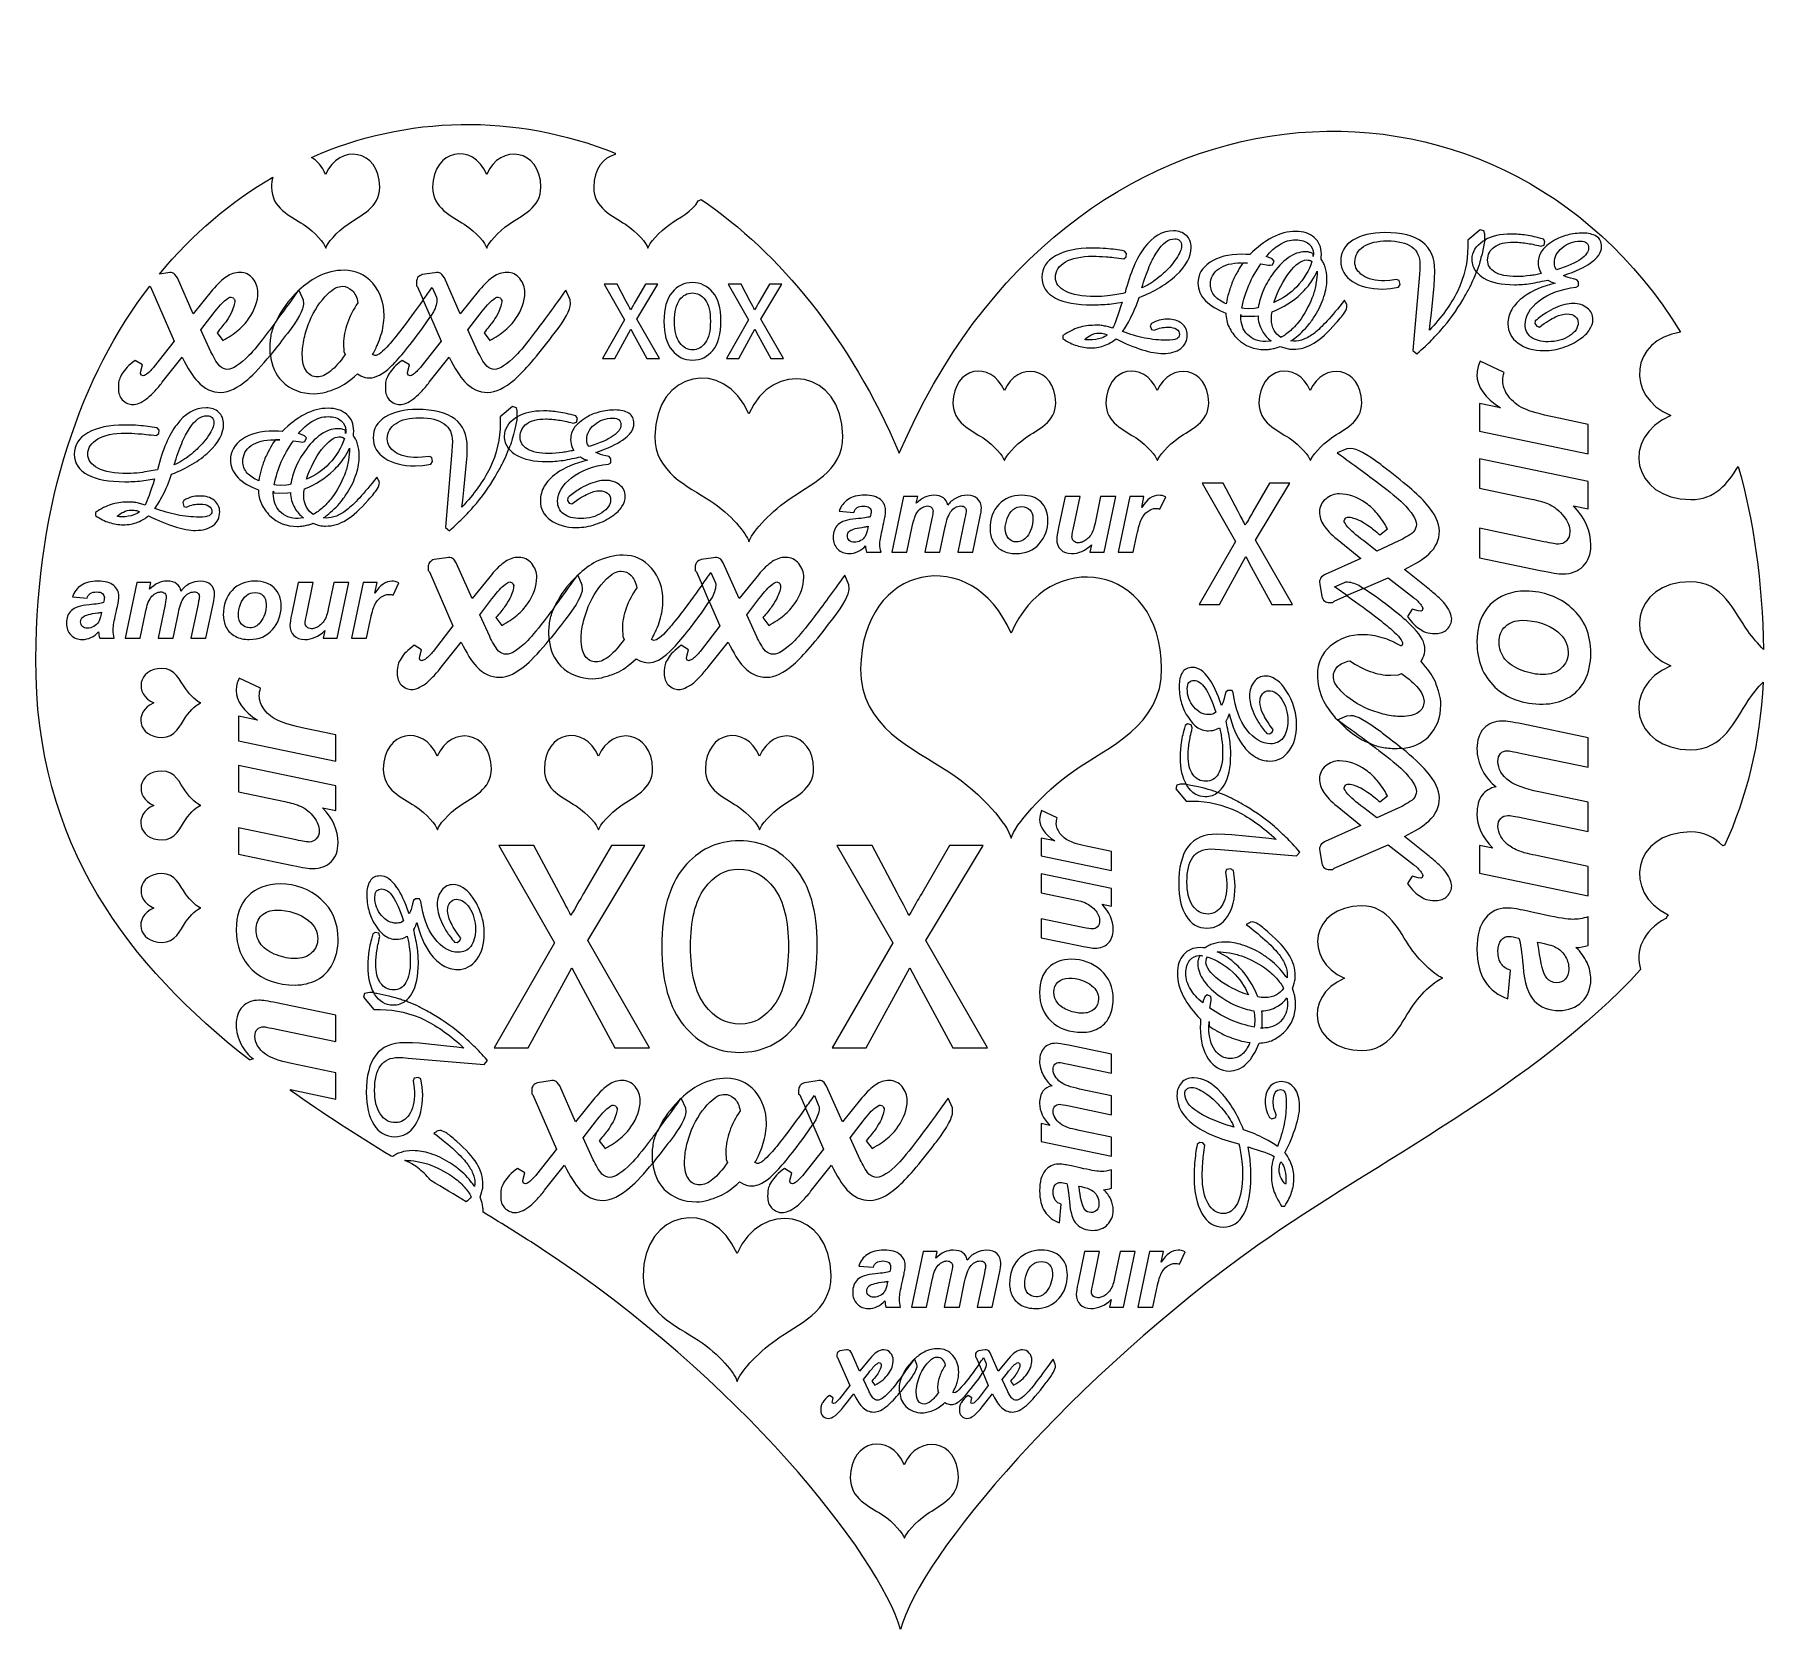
# Model space of a CAD drawing. Header units: centimetres. Extents: x -11.3 to 11.4, y -10.5 to 10.5.
import ezdxf

# ---------------------------------------------------------------- set-up
doc = ezdxf.new("R2010")
doc.units = ezdxf.units.CM
doc.header["$MEASUREMENT"] = 0
doc.layers.add('Camada 1', color=7, linetype='Continuous')

msp = doc.modelspace()

# ---------------------------------------------------------------- linework, layer by layer
at = {"layer": 'Camada 1'}
for points, knots in [([(10.47089, 1.1149), (9.69569, 1.12022), (9.53987, 1.93376), (10.20774, 2.21991), (10.20774, 2.21991), (9.5665, 2.49296), (9.68916, 3.3206), (10.46624, 3.32595), (10.46624, 3.32595), (10.89201, 3.32894), (11.0407, 2.93381), (11.22141, 2.67873), (11.22141, 2.67873), (11.28401, 2.59033), (11.35624, 2.50678), (11.42694, 2.43576), (11.42694, 2.43576), (11.41469, 3.32246), (11.29761, 4.12494), (11.09566, 4.84241), (11.09566, 4.84241), (10.95921, 4.62336), (10.78985, 4.40482), (10.4709, 4.40706), (10.4709, 4.40706), (9.6957, 4.41238), (9.53988, 5.22592), (10.20775, 5.51204), (10.20775, 5.51204), (9.6041, 5.76908), (9.6776, 6.51735), (10.33655, 6.60871), (10.33655, 6.60871), (7.93863, 10.52589), (2.25292, 10.17516), (0.05683, 5.01719), (0.05683, 5.01719), (-0.59561, 6.53984), (-1.51503, 7.64456), (-2.5509, 8.35732), (-2.5509, 8.35732), (-2.56275, 8.34936), (-2.57522, 8.34232), (-2.58829, 8.33613), (-2.58829, 8.33613), (-2.66891, 8.19418), (-2.8365, 8.11872), (-2.95707, 8.03329), (-2.95707, 8.03329), (-3.10727, 7.9269), (-3.23591, 7.77741), (-3.25139, 7.71677), (-3.25139, 7.71677), (-3.26949, 7.77868), (-3.38498, 7.92407), (-3.54722, 8.03033), (-3.54722, 8.03033), (-3.71457, 8.13992), (-3.9659, 8.24239), (-3.96397, 8.51653), (-3.96397, 8.51653), (-3.96228, 8.76246), (-3.83406, 8.91026), (-3.68256, 8.94666), (-3.68256, 8.94666), (-3.6819, 8.95288), (-3.682, 8.95955), (-3.68095, 8.96555), (-3.68095, 8.96555), (-5.00776, 9.49488), (-6.42762, 9.46246), (-7.67835, 8.90964), (-7.67835, 8.90964), (-7.60416, 8.8662), (-7.53762, 8.79243), (-7.49198, 8.68593), (-7.49198, 8.68593), (-7.31616, 9.09881), (-6.78327, 9.01983), (-6.77983, 8.51948), (-6.77983, 8.51948), (-6.7779, 8.24535), (-7.03232, 8.14959), (-7.19658, 8.03326), (-7.19658, 8.03326), (-7.34678, 7.92687), (-7.4754, 7.77738), (-7.4909, 7.71674), (-7.4909, 7.71674), (-7.509, 7.77865), (-7.62449, 7.92404), (-7.78673, 8.0303), (-7.78673, 8.0303), (-7.95408, 8.13989), (-8.20541, 8.24236), (-8.20348, 8.5165), (-8.20348, 8.5165), (-8.20314, 8.56537), (-8.19655, 8.60921), (-8.18708, 8.65033), (-8.18708, 8.65033), (-8.73532, 8.3319), (-9.24017, 7.90563), (-9.67716, 7.37546), (-9.67716, 7.37546), (-9.67716, 7.37546), (-9.56889, 7.39171), (-9.56889, 7.39171), (-9.56889, 7.39171), (-9.56889, 7.39171), (-9.54405, 7.39584), (-9.54405, 7.39584), (-9.54405, 7.39584), (-9.51786, 7.39584), (-9.49508, 7.38756), (-9.47573, 7.371), (-9.47573, 7.371), (-9.47573, 7.371), (-9.4426, 7.32337), (-9.4426, 7.32337), (-9.4426, 7.32337), (-9.4426, 7.32337), (-9.23353, 6.85347), (-9.23353, 6.85347), (-9.23353, 6.85347), (-9.23353, 6.85347), (-8.97889, 7.16605), (-8.97889, 7.16605), (-8.97889, 7.16605), (-8.91404, 7.24606), (-8.85335, 7.30403), (-8.79672, 7.33993), (-8.79672, 7.33993), (-8.7429, 7.37718), (-8.68358, 7.39581), (-8.61868, 7.39581), (-8.61868, 7.39581), (-8.55108, 7.39581), (-8.49483, 7.3689), (-8.44998, 7.31509), (-8.44998, 7.31509), (-8.40516, 7.26127), (-8.3827, 7.20053), (-8.3827, 7.13292), (-8.3827, 7.13292), (-8.3827, 7.01701), (-8.42342, 6.90107), (-8.50483, 6.78515), (-8.50483, 6.78515), (-8.54208, 6.73133), (-8.58762, 6.68164), (-8.64146, 6.63611), (-8.64146, 6.63611), (-8.69808, 6.5892), (-8.76566, 6.5443), (-8.84432, 6.50157), (-8.84432, 6.50157), (-8.84432, 6.50157), (-8.92092, 6.60301), (-8.92092, 6.60301), (-8.92092, 6.60301), (-8.87263, 6.65958), (-8.83469, 6.70652), (-8.80707, 6.74377), (-8.80707, 6.74377), (-8.78916, 6.76861), (-8.76638, 6.80515), (-8.73875, 6.85349), (-8.73875, 6.85349), (-8.70427, 6.92662), (-8.687, 6.98459), (-8.687, 7.02737), (-8.687, 7.02737), (-8.69528, 7.04668), (-8.70221, 7.05769), (-8.70769, 7.0605), (-8.70769, 7.0605), (-8.70769, 7.0605), (-8.73875, 7.07291), (-8.73875, 7.07291), (-8.73875, 7.07291), (-8.75256, 7.07291), (-8.77984, 7.056), (-8.82053, 7.02219), (-8.82053, 7.02219), (-8.86125, 6.98835), (-8.92165, 6.919), (-9.00166, 6.81415), (-9.00166, 6.81415), (-9.00166, 6.81415), (-9.13414, 6.64027), (-9.13414, 6.64027), (-9.13414, 6.64027), (-9.13414, 6.64027), (-9.00166, 6.35254), (-9.00166, 6.35254), (-9.00166, 6.35254), (-8.98647, 6.32219), (-8.96925, 6.28973), (-8.94991, 6.25525), (-8.94991, 6.25525), (-8.9306, 6.22075), (-8.90922, 6.18969), (-8.88572, 6.16209), (-8.88572, 6.16209), (-8.85259, 6.13447), (-8.81878, 6.12068), (-8.78428, 6.12068), (-8.78428, 6.12068), (-8.71668, 6.12068), (-8.62212, 6.1814), (-8.50067, 6.30285), (-8.50067, 6.30285), (-8.44408, 6.36217), (-8.35922, 6.46605), (-8.24603, 6.6144), (-8.24603, 6.6144), (-8.21521, 6.6548), (-8.18256, 6.69827), (-8.14864, 6.74375), (-8.14864, 6.74375), (-8.14795, 6.74515), (-8.1474, 6.74653), (-8.14668, 6.7479), (-8.14668, 6.7479), (-8.09564, 6.86381), (-8.01971, 6.97629), (-7.91898, 7.08532), (-7.91898, 7.08532), (-7.89562, 7.11056), (-7.87199, 7.13411), (-7.84818, 7.15668), (-7.84818, 7.15668), (-7.84691, 7.15848), (-7.84575, 7.16009), (-7.84445, 7.16192), (-7.84445, 7.16192), (-7.84445, 7.16192), (-7.84403, 7.16091), (-7.84403, 7.16091), (-7.84403, 7.16091), (-7.7651, 7.23521), (-7.68385, 7.29497), (-7.60019, 7.33995), (-7.60019, 7.33995), (-7.4815, 7.39652), (-7.36421, 7.42483), (-7.24827, 7.42483), (-7.24827, 7.42483), (-7.09923, 7.42483), (-6.97369, 7.36821), (-6.87153, 7.25507), (-6.87153, 7.25507), (-6.77215, 7.13363), (-6.72249, 6.99287), (-6.72249, 6.83279), (-6.72249, 6.83279), (-6.72249, 6.74169), (-6.73627, 6.65404), (-6.7639, 6.56987), (-6.7639, 6.56987), (-6.77496, 6.52709), (-6.78946, 6.48708), (-6.80737, 6.4498), (-6.80737, 6.4498), (-6.82393, 6.41117), (-6.846, 6.36627), (-6.87362, 6.31526), (-6.87362, 6.31526), (-6.87362, 6.31526), (-6.84256, 6.30285), (-6.84256, 6.30285), (-6.84256, 6.30285), (-6.80253, 6.30285), (-6.74112, 6.35048), (-6.65833, 6.44567), (-6.65833, 6.44567), (-6.58134, 6.52856), (-6.431, 6.72512), (-6.20764, 7.03469), (-6.20764, 7.03469), (-6.20764, 7.03469), (-6.28159, 7.20537), (-6.28159, 7.20537), (-6.28159, 7.20537), (-6.28159, 7.20537), (-6.29815, 7.22193), (-6.29815, 7.22193), (-6.29815, 7.22193), (-6.29815, 7.22193), (-6.29815, 7.26956), (-6.29815, 7.26956), (-6.29815, 7.26956), (-6.29815, 7.28887), (-6.29265, 7.30816), (-6.28159, 7.32753), (-6.28159, 7.32753), (-6.2609, 7.34822), (-6.2409, 7.36134), (-6.22156, 7.36687), (-6.22156, 7.36687), (-6.22156, 7.36687), (-6.05596, 7.39171), (-6.05596, 7.39171), (-6.05596, 7.39171), (-6.05596, 7.39171), (-6.03112, 7.39584), (-6.03112, 7.39584), (-6.03112, 7.39584), (-6.00493, 7.39584), (-5.98215, 7.38756), (-5.9628, 7.371), (-5.9628, 7.371), (-5.9628, 7.371), (-5.92967, 7.32337), (-5.92967, 7.32337), (-5.92967, 7.32337), (-5.92967, 7.32337), (-5.7206, 6.85347), (-5.7206, 6.85347), (-5.7206, 6.85347), (-5.7206, 6.85347), (-5.46596, 7.16605), (-5.46596, 7.16605), (-5.46596, 7.16605), (-5.40111, 7.24606), (-5.34042, 7.30403), (-5.28379, 7.33993), (-5.28379, 7.33993), (-5.22997, 7.37718), (-5.17065, 7.39581), (-5.10575, 7.39581), (-5.10575, 7.39581), (-5.03815, 7.39581), (-4.9819, 7.3689), (-4.93705, 7.31509), (-4.93705, 7.31509), (-4.89223, 7.26127), (-4.86977, 7.20053), (-4.86977, 7.13292), (-4.86977, 7.13292), (-4.86977, 7.01701), (-4.91049, 6.90107), (-4.9919, 6.78515), (-4.9919, 6.78515), (-5.02915, 6.73133), (-5.07469, 6.68164), (-5.12853, 6.63611), (-5.12853, 6.63611), (-5.18515, 6.5892), (-5.25273, 6.5443), (-5.33139, 6.50157), (-5.33139, 6.50157), (-5.33139, 6.50157), (-5.40799, 6.60301), (-5.40799, 6.60301), (-5.40799, 6.60301), (-5.35968, 6.65958), (-5.32176, 6.70652), (-5.29414, 6.74377), (-5.29414, 6.74377), (-5.27623, 6.76861), (-5.25345, 6.80515), (-5.22582, 6.85349), (-5.22582, 6.85349), (-5.19134, 6.92662), (-5.17407, 6.98459), (-5.17407, 7.02737), (-5.17407, 7.02737), (-5.18235, 7.04668), (-5.18928, 7.05769), (-5.19476, 7.0605), (-5.19476, 7.0605), (-5.19476, 7.0605), (-5.2258, 7.07291), (-5.2258, 7.07291), (-5.2258, 7.07291), (-5.23961, 7.07291), (-5.26689, 7.056), (-5.30758, 7.02219), (-5.30758, 7.02219), (-5.3483, 6.98835), (-5.4087, 6.919), (-5.48871, 6.81415), (-5.48871, 6.81415), (-5.48871, 6.81415), (-5.62119, 6.64027), (-5.62119, 6.64027), (-5.62119, 6.64027), (-5.62119, 6.64027), (-5.48871, 6.35254), (-5.48871, 6.35254), (-5.48871, 6.35254), (-5.47352, 6.32219), (-5.4563, 6.28973), (-5.43696, 6.25525), (-5.43696, 6.25525), (-5.41765, 6.22075), (-5.39627, 6.18969), (-5.3728, 6.16209), (-5.3728, 6.16209), (-5.33967, 6.13447), (-5.30586, 6.12068), (-5.27139, 6.12068), (-5.27139, 6.12068), (-5.20379, 6.12068), (-5.10923, 6.1814), (-4.98778, 6.30285), (-4.98778, 6.30285), (-4.93119, 6.36217), (-4.84631, 6.46605), (-4.73314, 6.6144), (-4.73314, 6.6144), (-4.62, 6.76273), (-4.48612, 6.94526), (-4.33156, 7.16193), (-4.33156, 7.16193), (-4.33156, 7.16193), (-4.27565, 7.03564), (-4.27565, 7.03564), (-4.27565, 7.03564), (-4.27565, 7.03564), (-4.27152, 6.98389), (-4.27152, 6.98389), (-4.27152, 6.98389), (-4.27152, 6.90798), (-4.3419, 6.77688), (-4.48266, 6.59059), (-4.48266, 6.59059), (-4.48266, 6.59059), (-4.50541, 6.56575), (-4.50541, 6.56575), (-4.50541, 6.56575), (-4.70827, 6.29386), (-4.87461, 6.10135), (-5.00428, 5.98819), (-5.00428, 5.98819), (-5.13676, 5.87505), (-5.25407, 5.81846), (-5.3562, 5.81846), (-5.3562, 5.81846), (-5.47492, 5.81846), (-5.57702, 5.86537), (-5.66259, 5.95922), (-5.66259, 5.95922), (-5.72747, 6.0296), (-5.79507, 6.13654), (-5.86545, 6.28008), (-5.86545, 6.28008), (-5.86545, 6.28008), (-6.12837, 5.95094), (-6.12837, 5.95094), (-6.12837, 5.95094), (-6.15872, 5.90953), (-6.19534, 5.86678), (-6.23809, 5.82259), (-6.23809, 5.82259), (-6.28362, 5.77706), (-6.31606, 5.74737), (-6.33538, 5.73358), (-6.33538, 5.73358), (-6.40714, 5.68254), (-6.46714, 5.65698), (-6.51548, 5.65698), (-6.51548, 5.65698), (-6.56101, 5.65698), (-6.60726, 5.6777), (-6.65417, 5.71908), (-6.65417, 5.71908), (-6.68865, 5.75633), (-6.70592, 5.80602), (-6.70592, 5.86812), (-6.70592, 5.86812), (-6.70592, 5.92609), (-6.70179, 5.9661), (-6.69351, 5.98819), (-6.69351, 5.98819), (-6.68798, 6.01023), (-6.67488, 6.03582), (-6.65417, 6.06479), (-6.65417, 6.06479), (-6.6238, 6.12138), (-6.56723, 6.17933), (-6.48441, 6.23867), (-6.48441, 6.23867), (-6.48441, 6.23867), (-6.38712, 6.17864), (-6.38712, 6.17864), (-6.38712, 6.17864), (-6.38712, 6.17864), (-6.4099, 6.09792), (-6.4099, 6.09792), (-6.4099, 6.09792), (-6.4099, 6.09792), (-6.41403, 6.06479), (-6.41403, 6.06479), (-6.41403, 6.06479), (-6.41403, 6.06479), (-6.40368, 6.0441), (-6.40368, 6.0441), (-6.40368, 6.0441), (-6.40368, 6.0441), (-6.37884, 6.03582), (-6.37884, 6.03582), (-6.37884, 6.03582), (-6.35537, 6.0441), (-6.34087, 6.05101), (-6.33537, 6.05651), (-6.33537, 6.05651), (-6.29677, 6.08683), (-6.2629, 6.1207), (-6.23393, 6.15795), (-6.23393, 6.15795), (-6.23393, 6.15795), (-5.9731, 6.49331), (-5.9731, 6.49331), (-5.9731, 6.49331), (-5.9731, 6.49331), (-6.11349, 6.81742), (-6.11349, 6.81742), (-6.11349, 6.81742), (-6.11349, 6.81742), (-6.21737, 6.66306), (-6.21737, 6.66306), (-6.21737, 6.66306), (-6.40507, 6.40771), (-6.54516, 6.23798), (-6.63761, 6.15382), (-6.63761, 6.15382), (-6.73696, 6.05722), (-6.83012, 6.00891), (-6.91706, 6.00891), (-6.91706, 6.00891), (-6.95156, 6.00891), (-6.98882, 6.01788), (-7.02885, 6.03582), (-7.02885, 6.03582), (-7.02885, 6.03582), (-7.07438, 6.06066), (-7.07438, 6.06066), (-7.07438, 6.06066), (-7.17098, 5.97234), (-7.25726, 5.91091), (-7.33314, 5.87643), (-7.33314, 5.87643), (-7.39524, 5.85159), (-7.44905, 5.83367), (-7.49462, 5.82261), (-7.49462, 5.82261), (-7.54015, 5.80742), (-7.58984, 5.79983), (-7.64366, 5.79983), (-7.64366, 5.79983), (-7.81207, 5.79983), (-7.95283, 5.85439), (-8.06596, 5.96337), (-8.06596, 5.96337), (-8.1537, 6.05574), (-8.20423, 6.17112), (-8.21857, 6.30889), (-8.21857, 6.30889), (-8.3334, 6.16882), (-8.43317, 6.06156), (-8.51723, 5.98819), (-8.51723, 5.98819), (-8.64971, 5.87505), (-8.76702, 5.81846), (-8.86915, 5.81846), (-8.86915, 5.81846), (-8.98787, 5.81846), (-9.08994, 5.86537), (-9.17551, 5.95922), (-9.17551, 5.95922), (-9.24039, 6.0296), (-9.30799, 6.13654), (-9.37837, 6.28008), (-9.37837, 6.28008), (-9.37837, 6.28008), (-9.64129, 5.95094), (-9.64129, 5.95094), (-9.64129, 5.95094), (-9.67164, 5.90953), (-9.70826, 5.86678), (-9.75099, 5.82259), (-9.75099, 5.82259), (-9.79652, 5.77706), (-9.82896, 5.74737), (-9.84828, 5.73358), (-9.84828, 5.73358), (-9.92004, 5.68254), (-9.98004, 5.65698), (-10.02838, 5.65698), (-10.02838, 5.65698), (-10.07391, 5.65698), (-10.12016, 5.6777), (-10.16707, 5.71908), (-10.16707, 5.71908), (-10.20155, 5.75633), (-10.21882, 5.80602), (-10.21882, 5.86812), (-10.21882, 5.86812), (-10.21882, 5.92609), (-10.21469, 5.9661), (-10.20641, 5.98819), (-10.20641, 5.98819), (-10.20088, 6.01023), (-10.18778, 6.03582), (-10.16707, 6.06479), (-10.16707, 6.06479), (-10.13672, 6.12138), (-10.08013, 6.17933), (-9.99731, 6.23867), (-9.99731, 6.23867), (-9.99731, 6.23867), (-9.90002, 6.17864), (-9.90002, 6.17864), (-9.90002, 6.17864), (-9.90002, 6.17864), (-9.9228, 6.09792), (-9.9228, 6.09792), (-9.9228, 6.09792), (-9.9228, 6.09792), (-9.92693, 6.06479), (-9.92693, 6.06479), (-9.92693, 6.06479), (-9.92693, 6.06479), (-9.91658, 6.0441), (-9.91658, 6.0441), (-9.91658, 6.0441), (-9.91658, 6.0441), (-9.89174, 6.03582), (-9.89174, 6.03582), (-9.89174, 6.03582), (-9.86827, 6.0441), (-9.8538, 6.05101), (-9.84827, 6.05651), (-9.84827, 6.05651), (-9.80967, 6.08683), (-9.77583, 6.1207), (-9.74683, 6.15795), (-9.74683, 6.15795), (-9.74683, 6.15795), (-9.486, 6.49331), (-9.486, 6.49331), (-9.486, 6.49331), (-9.486, 6.49331), (-9.79442, 7.20541), (-9.79442, 7.20541), (-9.79442, 7.20541), (-9.79442, 7.20541), (-9.80463, 7.21562), (-9.80463, 7.21562), (-9.80463, 7.21562), (-10.70824, 6.04017), (-11.29027, 4.39372), (-11.30464, 2.31174), (-11.30464, 2.31174), (-11.32173, -0.14047), (-10.06972, -1.73228), (-8.49548, -2.96593), (-8.49548, -2.96593), (-8.48823, -2.96447), (-8.48098, -2.96299), (-8.47373, -2.96212), (-8.47373, -2.96212), (-8.46325, -2.95881), (-8.45309, -2.95511), (-8.44179, -2.95281), (-8.44179, -2.95281), (-8.50608, -2.90865), (-8.55993, -2.84515), (-8.60332, -2.76236), (-8.60332, -2.76236), (-8.64674, -2.67962), (-8.66841, -2.59364), (-8.66841, -2.50442), (-8.66841, -2.50442), (-8.66841, -2.40237), (-8.6411, -2.32284), (-8.58644, -2.26574), (-8.58644, -2.26574), (-8.53178, -2.2087), (-8.45947, -2.18015), (-8.36948, -2.18015), (-8.36948, -2.18015), (-8.32527, -2.18015), (-8.24894, -2.19142), (-8.14046, -2.21391), (-8.14046, -2.21391), (-8.14046, -2.21391), (-7.35814, -2.37785), (-7.35814, -2.37785), (-7.35814, -2.37785), (-7.35814, -2.37785), (-7.35814, -2.72382), (-7.35814, -2.72382), (-7.35814, -2.72382), (-7.35814, -2.72382), (-8.14046, -2.55988), (-8.14046, -2.55988), (-8.14046, -2.55988), (-8.23851, -2.5398), (-8.29394, -2.52974), (-8.3068, -2.52974), (-8.3068, -2.52974), (-8.34212, -2.52974), (-8.37009, -2.54038), (-8.39057, -2.5617), (-8.39057, -2.5617), (-8.41108, -2.58297), (-8.42134, -2.61493), (-8.42134, -2.65753), (-8.42134, -2.65753), (-8.42134, -2.74352), (-8.37591, -2.82025), (-8.28513, -2.88774), (-8.28513, -2.88774), (-8.22004, -2.93679), (-8.10471, -2.97857), (-7.93916, -3.01313), (-7.93916, -3.01313), (-7.93916, -3.01313), (-7.35816, -3.13486), (-7.35816, -3.13486), (-7.35816, -3.13486), (-7.35816, -3.13486), (-7.35816, -3.48083), (-7.35816, -3.48083), (-7.35816, -3.48083), (-7.35816, -3.48083), (-7.95514, -3.35624), (-7.95514, -3.35624), (-7.95514, -3.35624), (-7.95472, -3.3605), (-7.95358, -3.36468), (-7.95331, -3.36897), (-7.95331, -3.36897), (-7.52175, -3.67509), (-7.07542, -3.96045), (-6.63113, -4.23371), (-6.63113, -4.23371), (-6.63113, -4.23371), (-6.60668, -4.23559), (-6.60668, -4.23559), (-6.60668, -4.23559), (-6.5908, -4.22315), (-6.57493, -4.21247), (-6.55905, -4.2035), (-6.55905, -4.2035), (-6.54386, -4.19522), (-6.5242, -4.18831), (-6.50005, -4.18281), (-6.50005, -4.18281), (-6.45933, -4.16693), (-6.40723, -4.159), (-6.34376, -4.159), (-6.34376, -4.159), (-6.30235, -4.159), (-6.26476, -4.16212), (-6.23094, -4.16831), (-6.23094, -4.16831), (-6.19575, -4.17384), (-6.15709, -4.1835), (-6.11503, -4.19728), (-6.11503, -4.19728), (-6.07087, -4.21178), (-6.02843, -4.228), (-5.98771, -4.24594), (-5.98771, -4.24594), (-5.9463, -4.26594), (-5.90524, -4.28872), (-5.86455, -4.31426), (-5.86455, -4.31426), (-5.82386, -4.3398), (-5.78486, -4.36739), (-5.7476, -4.39705), (-5.7476, -4.39705), (-5.71103, -4.42674), (-5.67791, -4.45708), (-5.64825, -4.48812), (-5.64825, -4.48812), (-5.61719, -4.52056), (-5.59028, -4.55159), (-5.56753, -4.58128), (-5.56753, -4.58128), (-5.55073, -4.60287), (-5.53874, -4.61933), (-5.53096, -4.63121), (-5.53096, -4.63121), (-5.53096, -4.63121), (-5.52715, -4.59576), (-5.52715, -4.59576), (-5.52715, -4.59576), (-5.52715, -4.55091), (-5.53646, -4.50572), (-5.55509, -4.46016), (-5.55509, -4.46016), (-5.57234, -4.41531), (-5.59925, -4.36943), (-5.63584, -4.3225), (-5.63584, -4.3225), (-5.67103, -4.27625), (-5.7245, -4.21968), (-5.79626, -4.15274), (-5.79626, -4.15274), (-5.86733, -4.08786), (-5.95736, -4.01301), (-6.0664, -3.92814), (-6.0664, -3.92814), (-6.0319, -3.90745), (-6.01327, -3.8971), (-6.01049, -3.8971), (-6.01049, -3.8971), (-6.01049, -3.8971), (-5.9898, -3.89398), (-5.9898, -3.89398), (-5.9898, -3.89398), (-5.96702, -3.89398), (-5.94011, -3.90329), (-5.90905, -3.92195), (-5.90905, -3.92195), (-5.87801, -3.94195), (-5.83005, -3.98164), (-5.76517, -4.04099), (-5.76517, -4.04099), (-5.64373, -4.14518), (-5.55644, -4.24109), (-5.50331, -4.32872), (-5.50331, -4.32872), (-5.44947, -4.41773), (-5.42256, -4.50917), (-5.42256, -4.60301), (-5.42256, -4.60301), (-5.42256, -4.61404), (-5.42325, -4.62648), (-5.42465, -4.64026), (-5.42465, -4.64026), (-5.42465, -4.65476), (-5.42809, -4.67407), (-5.435, -4.69823), (-5.435, -4.69823), (-5.435, -4.69823), (-5.45881, -4.7717), (-5.45881, -4.7717), (-5.45881, -4.7717), (-5.4519, -4.78895), (-5.44587, -4.80639), (-5.44069, -4.82398), (-5.44069, -4.82398), (-5.4355, -4.84157), (-5.43085, -4.86107), (-5.42672, -4.88245), (-5.42672, -4.88245), (-5.42257, -4.9052), (-5.4205, -4.92351), (-5.4205, -4.9373), (-5.4205, -4.9373), (-5.41936, -4.95066), (-5.41878, -4.96074), (-5.41859, -4.96873), (-5.41859, -4.96873), (-5.15377, -5.13031), (-4.89606, -5.29065), (-4.64982, -5.45189), (-4.64982, -5.45189), (-2.05883, -7.14903), (-0.21477, -9.47062), (0.07418, -10.45897), (0.07418, -10.45897), (0.32159, -9.49059), (2.37555, -7.10331), (4.77397, -5.40442), (4.77397, -5.40442), (6.33141, -4.30124), (8.39678, -3.31405), (9.81111, -1.77733), (9.81111, -1.77733), (9.73504, -1.54333), (9.83696, -1.26338), (10.14234, -1.10341), (10.14234, -1.10341), (10.15263, -1.08761), (10.16287, -1.07185), (10.17306, -1.056), (10.17306, -1.056), (9.57185, -0.76816), (9.70374, 0.02845), (10.46627, 0.03374), (10.46627, 0.03374), (10.65262, 0.03506), (10.78523, -0.04061), (10.89127, -0.14673), (10.89127, -0.14673), (10.89923, -0.14604), (10.90712, -0.14512), (10.91514, -0.14509), (10.91514, -0.14509), (11.20319, 0.48472), (11.38501, 1.19386), (11.42161, 2.00481), (11.42161, 2.00481), (11.35451, 1.93604), (11.28625, 1.854), (11.22606, 1.76211), (11.22606, 1.76211), (11.0558, 1.50222), (10.89665, 1.11191), (10.47089, 1.1149)], [0, 0, 0, 0, 0.00438596, 0.00438596, 0.00438596, 0.00438596, 0.00877193, 0.00877193, 0.00877193, 0.00877193, 0.01315789, 0.01315789, 0.01315789, 0.01315789, 0.01754386, 0.01754386, 0.01754386, 0.01754386, 0.02192982, 0.02192982, 0.02192982, 0.02192982, 0.02631579, 0.02631579, 0.02631579, 0.02631579, 0.03070175, 0.03070175, 0.03070175, 0.03070175, 0.03508772, 0.03508772, 0.03508772, 0.03508772, 0.03947368, 0.03947368, 0.03947368, 0.03947368, 0.04385965, 0.04385965, 0.04385965, 0.04385965, 0.04824561, 0.04824561, 0.04824561, 0.04824561, 0.05263158, 0.05263158, 0.05263158, 0.05263158, 0.05701754, 0.05701754, 0.05701754, 0.05701754, 0.06140351, 0.06140351, 0.06140351, 0.06140351, 0.06578947, 0.06578947, 0.06578947, 0.06578947, 0.07017544, 0.07017544, 0.07017544, 0.07017544, 0.0745614, 0.0745614, 0.0745614, 0.0745614, 0.07894737, 0.07894737, 0.07894737, 0.07894737, 0.08333333, 0.08333333, 0.08333333, 0.08333333, 0.0877193, 0.0877193, 0.0877193, 0.0877193, 0.09210526, 0.09210526, 0.09210526, 0.09210526, 0.09649123, 0.09649123, 0.09649123, 0.09649123, 0.10087719, 0.10087719, 0.10087719, 0.10087719, 0.10526316, 0.10526316, 0.10526316, 0.10526316, 0.10964912, 0.10964912, 0.10964912, 0.10964912, 0.11403509, 0.11403509, 0.11403509, 0.11403509, 0.11842105, 0.11842105, 0.11842105, 0.11842105, 0.12280702, 0.12280702, 0.12280702, 0.12280702, 0.12719298, 0.12719298, 0.12719298, 0.12719298, 0.13157895, 0.13157895, 0.13157895, 0.13157895, 0.13596491, 0.13596491, 0.13596491, 0.13596491, 0.14035088, 0.14035088, 0.14035088, 0.14035088, 0.14473684, 0.14473684, 0.14473684, 0.14473684, 0.14912281, 0.14912281, 0.14912281, 0.14912281, 0.15350877, 0.15350877, 0.15350877, 0.15350877, 0.15789474, 0.15789474, 0.15789474, 0.15789474, 0.1622807, 0.1622807, 0.1622807, 0.1622807, 0.16666667, 0.16666667, 0.16666667, 0.16666667, 0.17105263, 0.17105263, 0.17105263, 0.17105263, 0.1754386, 0.1754386, 0.1754386, 0.1754386, 0.17982456, 0.17982456, 0.17982456, 0.17982456, 0.18421053, 0.18421053, 0.18421053, 0.18421053, 0.18859649, 0.18859649, 0.18859649, 0.18859649, 0.19298246, 0.19298246, 0.19298246, 0.19298246, 0.19736842, 0.19736842, 0.19736842, 0.19736842, 0.20175439, 0.20175439, 0.20175439, 0.20175439, 0.20614035, 0.20614035, 0.20614035, 0.20614035, 0.21052632, 0.21052632, 0.21052632, 0.21052632, 0.21491228, 0.21491228, 0.21491228, 0.21491228, 0.21929825, 0.21929825, 0.21929825, 0.21929825, 0.22368421, 0.22368421, 0.22368421, 0.22368421, 0.22807018, 0.22807018, 0.22807018, 0.22807018, 0.23245614, 0.23245614, 0.23245614, 0.23245614, 0.23684211, 0.23684211, 0.23684211, 0.23684211, 0.24122807, 0.24122807, 0.24122807, 0.24122807, 0.24561404, 0.24561404, 0.24561404, 0.24561404, 0.25, 0.25, 0.25, 0.25, 0.25438596, 0.25438596, 0.25438596, 0.25438596, 0.25877193, 0.25877193, 0.25877193, 0.25877193, 0.26315789, 0.26315789, 0.26315789, 0.26315789, 0.26754386, 0.26754386, 0.26754386, 0.26754386, 0.27192982, 0.27192982, 0.27192982, 0.27192982, 0.27631579, 0.27631579, 0.27631579, 0.27631579, 0.28070175, 0.28070175, 0.28070175, 0.28070175, 0.28508772, 0.28508772, 0.28508772, 0.28508772, 0.28947368, 0.28947368, 0.28947368, 0.28947368, 0.29385965, 0.29385965, 0.29385965, 0.29385965, 0.29824561, 0.29824561, 0.29824561, 0.29824561, 0.30263158, 0.30263158, 0.30263158, 0.30263158, 0.30701754, 0.30701754, 0.30701754, 0.30701754, 0.31140351, 0.31140351, 0.31140351, 0.31140351, 0.31578947, 0.31578947, 0.31578947, 0.31578947, 0.32017544, 0.32017544, 0.32017544, 0.32017544, 0.3245614, 0.3245614, 0.3245614, 0.3245614, 0.32894737, 0.32894737, 0.32894737, 0.32894737, 0.33333333, 0.33333333, 0.33333333, 0.33333333, 0.3377193, 0.3377193, 0.3377193, 0.3377193, 0.34210526, 0.34210526, 0.34210526, 0.34210526, 0.34649123, 0.34649123, 0.34649123, 0.34649123, 0.35087719, 0.35087719, 0.35087719, 0.35087719, 0.35526316, 0.35526316, 0.35526316, 0.35526316, 0.35964912, 0.35964912, 0.35964912, 0.35964912, 0.36403509, 0.36403509, 0.36403509, 0.36403509, 0.36842105, 0.36842105, 0.36842105, 0.36842105, 0.37280702, 0.37280702, 0.37280702, 0.37280702, 0.37719298, 0.37719298, 0.37719298, 0.37719298, 0.38157895, 0.38157895, 0.38157895, 0.38157895, 0.38596491, 0.38596491, 0.38596491, 0.38596491, 0.39035088, 0.39035088, 0.39035088, 0.39035088, 0.39473684, 0.39473684, 0.39473684, 0.39473684, 0.39912281, 0.39912281, 0.39912281, 0.39912281, 0.40350877, 0.40350877, 0.40350877, 0.40350877, 0.40789474, 0.40789474, 0.40789474, 0.40789474, 0.4122807, 0.4122807, 0.4122807, 0.4122807, 0.41666667, 0.41666667, 0.41666667, 0.41666667, 0.42105263, 0.42105263, 0.42105263, 0.42105263, 0.4254386, 0.4254386, 0.4254386, 0.4254386, 0.42982456, 0.42982456, 0.42982456, 0.42982456, 0.43421053, 0.43421053, 0.43421053, 0.43421053, 0.43859649, 0.43859649, 0.43859649, 0.43859649, 0.44298246, 0.44298246, 0.44298246, 0.44298246, 0.44736842, 0.44736842, 0.44736842, 0.44736842, 0.45175439, 0.45175439, 0.45175439, 0.45175439, 0.45614035, 0.45614035, 0.45614035, 0.45614035, 0.46052632, 0.46052632, 0.46052632, 0.46052632, 0.46491228, 0.46491228, 0.46491228, 0.46491228, 0.46929825, 0.46929825, 0.46929825, 0.46929825, 0.47368421, 0.47368421, 0.47368421, 0.47368421, 0.47807018, 0.47807018, 0.47807018, 0.47807018, 0.48245614, 0.48245614, 0.48245614, 0.48245614, 0.48684211, 0.48684211, 0.48684211, 0.48684211, 0.49122807, 0.49122807, 0.49122807, 0.49122807, 0.49561404, 0.49561404, 0.49561404, 0.49561404, 0.5, 0.5, 0.5, 0.5, 0.50438596, 0.50438596, 0.50438596, 0.50438596, 0.50877193, 0.50877193, 0.50877193, 0.50877193, 0.51315789, 0.51315789, 0.51315789, 0.51315789, 0.51754386, 0.51754386, 0.51754386, 0.51754386, 0.52192982, 0.52192982, 0.52192982, 0.52192982, 0.52631579, 0.52631579, 0.52631579, 0.52631579, 0.53070175, 0.53070175, 0.53070175, 0.53070175, 0.53508772, 0.53508772, 0.53508772, 0.53508772, 0.53947368, 0.53947368, 0.53947368, 0.53947368, 0.54385965, 0.54385965, 0.54385965, 0.54385965, 0.54824561, 0.54824561, 0.54824561, 0.54824561, 0.55263158, 0.55263158, 0.55263158, 0.55263158, 0.55701754, 0.55701754, 0.55701754, 0.55701754, 0.56140351, 0.56140351, 0.56140351, 0.56140351, 0.56578947, 0.56578947, 0.56578947, 0.56578947, 0.57017544, 0.57017544, 0.57017544, 0.57017544, 0.5745614, 0.5745614, 0.5745614, 0.5745614, 0.57894737, 0.57894737, 0.57894737, 0.57894737, 0.58333333, 0.58333333, 0.58333333, 0.58333333, 0.5877193, 0.5877193, 0.5877193, 0.5877193, 0.59210526, 0.59210526, 0.59210526, 0.59210526, 0.59649123, 0.59649123, 0.59649123, 0.59649123, 0.60087719, 0.60087719, 0.60087719, 0.60087719, 0.60526316, 0.60526316, 0.60526316, 0.60526316, 0.60964912, 0.60964912, 0.60964912, 0.60964912, 0.61403509, 0.61403509, 0.61403509, 0.61403509, 0.61842105, 0.61842105, 0.61842105, 0.61842105, 0.62280702, 0.62280702, 0.62280702, 0.62280702, 0.62719298, 0.62719298, 0.62719298, 0.62719298, 0.63157895, 0.63157895, 0.63157895, 0.63157895, 0.63596491, 0.63596491, 0.63596491, 0.63596491, 0.64035088, 0.64035088, 0.64035088, 0.64035088, 0.64473684, 0.64473684, 0.64473684, 0.64473684, 0.64912281, 0.64912281, 0.64912281, 0.64912281, 0.65350877, 0.65350877, 0.65350877, 0.65350877, 0.65789474, 0.65789474, 0.65789474, 0.65789474, 0.6622807, 0.6622807, 0.6622807, 0.6622807, 0.66666667, 0.66666667, 0.66666667, 0.66666667, 0.67105263, 0.67105263, 0.67105263, 0.67105263, 0.6754386, 0.6754386, 0.6754386, 0.6754386, 0.67982456, 0.67982456, 0.67982456, 0.67982456, 0.68421053, 0.68421053, 0.68421053, 0.68421053, 0.68859649, 0.68859649, 0.68859649, 0.68859649, 0.69298246, 0.69298246, 0.69298246, 0.69298246, 0.69736842, 0.69736842, 0.69736842, 0.69736842, 0.70175439, 0.70175439, 0.70175439, 0.70175439, 0.70614035, 0.70614035, 0.70614035, 0.70614035, 0.71052632, 0.71052632, 0.71052632, 0.71052632, 0.71491228, 0.71491228, 0.71491228, 0.71491228, 0.71929825, 0.71929825, 0.71929825, 0.71929825, 0.72368421, 0.72368421, 0.72368421, 0.72368421, 0.72807018, 0.72807018, 0.72807018, 0.72807018, 0.73245614, 0.73245614, 0.73245614, 0.73245614, 0.73684211, 0.73684211, 0.73684211, 0.73684211, 0.74122807, 0.74122807, 0.74122807, 0.74122807, 0.74561404, 0.74561404, 0.74561404, 0.74561404, 0.75, 0.75, 0.75, 0.75, 0.75438596, 0.75438596, 0.75438596, 0.75438596, 0.75877193, 0.75877193, 0.75877193, 0.75877193, 0.76315789, 0.76315789, 0.76315789, 0.76315789, 0.76754386, 0.76754386, 0.76754386, 0.76754386, 0.77192982, 0.77192982, 0.77192982, 0.77192982, 0.77631579, 0.77631579, 0.77631579, 0.77631579, 0.78070175, 0.78070175, 0.78070175, 0.78070175, 0.78508772, 0.78508772, 0.78508772, 0.78508772, 0.78947368, 0.78947368, 0.78947368, 0.78947368, 0.79385965, 0.79385965, 0.79385965, 0.79385965, 0.79824561, 0.79824561, 0.79824561, 0.79824561, 0.80263158, 0.80263158, 0.80263158, 0.80263158, 0.80701754, 0.80701754, 0.80701754, 0.80701754, 0.81140351, 0.81140351, 0.81140351, 0.81140351, 0.81578947, 0.81578947, 0.81578947, 0.81578947, 0.82017544, 0.82017544, 0.82017544, 0.82017544, 0.8245614, 0.8245614, 0.8245614, 0.8245614, 0.82894737, 0.82894737, 0.82894737, 0.82894737, 0.83333333, 0.83333333, 0.83333333, 0.83333333, 0.8377193, 0.8377193, 0.8377193, 0.8377193, 0.84210526, 0.84210526, 0.84210526, 0.84210526, 0.84649123, 0.84649123, 0.84649123, 0.84649123, 0.85087719, 0.85087719, 0.85087719, 0.85087719, 0.85526316, 0.85526316, 0.85526316, 0.85526316, 0.85964912, 0.85964912, 0.85964912, 0.85964912, 0.86403509, 0.86403509, 0.86403509, 0.86403509, 0.86842105, 0.86842105, 0.86842105, 0.86842105, 0.87280702, 0.87280702, 0.87280702, 0.87280702, 0.87719298, 0.87719298, 0.87719298, 0.87719298, 0.88157895, 0.88157895, 0.88157895, 0.88157895, 0.88596491, 0.88596491, 0.88596491, 0.88596491, 0.89035088, 0.89035088, 0.89035088, 0.89035088, 0.89473684, 0.89473684, 0.89473684, 0.89473684, 0.89912281, 0.89912281, 0.89912281, 0.89912281, 0.90350877, 0.90350877, 0.90350877, 0.90350877, 0.90789474, 0.90789474, 0.90789474, 0.90789474, 0.9122807, 0.9122807, 0.9122807, 0.9122807, 0.91666667, 0.91666667, 0.91666667, 0.91666667, 0.92105263, 0.92105263, 0.92105263, 0.92105263, 0.9254386, 0.9254386, 0.9254386, 0.9254386, 0.92982456, 0.92982456, 0.92982456, 0.92982456, 0.93421053, 0.93421053, 0.93421053, 0.93421053, 0.93859649, 0.93859649, 0.93859649, 0.93859649, 0.94298246, 0.94298246, 0.94298246, 0.94298246, 0.94736842, 0.94736842, 0.94736842, 0.94736842, 0.95175439, 0.95175439, 0.95175439, 0.95175439, 0.95614035, 0.95614035, 0.95614035, 0.95614035, 0.96052632, 0.96052632, 0.96052632, 0.96052632, 0.96491228, 0.96491228, 0.96491228, 0.96491228, 0.96929825, 0.96929825, 0.96929825, 0.96929825, 0.97368421, 0.97368421, 0.97368421, 0.97368421, 0.97807018, 0.97807018, 0.97807018, 0.97807018, 0.98245614, 0.98245614, 0.98245614, 0.98245614, 0.98684211, 0.98684211, 0.98684211, 0.98684211, 0.99122807, 0.99122807, 0.99122807, 0.99122807, 1, 1, 1, 1]), ([(-5.07683, 8.03331), (-5.22703, 7.92692), (-5.35565, 7.77743), (-5.37115, 7.71679), (-5.37115, 7.71679), (-5.38925, 7.7787), (-5.50471, 7.92409), (-5.66698, 8.03035), (-5.66698, 8.03035), (-5.83433, 8.13994), (-6.08566, 8.24241), (-6.08373, 8.51655), (-6.08373, 8.51655), (-6.08032, 9.01569), (-5.55649, 9.11602), (-5.37227, 8.68599), (-5.37227, 8.68599), (-5.19645, 9.09887), (-4.66356, 9.01989), (-4.66012, 8.51954), (-4.66012, 8.51954), (-4.65815, 8.2454), (-4.91257, 8.14967), (-5.07683, 8.03331)], [0, 0, 0, 0, 0.14285714, 0.14285714, 0.14285714, 0.14285714, 0.28571429, 0.28571429, 0.28571429, 0.28571429, 0.42857143, 0.42857143, 0.42857143, 0.42857143, 0.57142857, 0.57142857, 0.57142857, 0.57142857, 0.71428571, 0.71428571, 0.71428571, 0.71428571, 1, 1, 1, 1]), ([(2.11262, 7.61447), (2.23129, 7.6821), (2.39035, 7.71591), (2.58977, 7.71591), (2.58977, 7.71591), (2.66843, 7.71591), (2.72968, 7.71385), (2.7735, 7.70969), (2.7735, 7.70969), (2.81732, 7.70556), (2.85923, 7.70141), (2.89926, 7.69728), (2.89926, 7.69728), (2.9386, 7.69106), (2.9793, 7.6845), (3.02139, 7.67762), (3.02139, 7.67762), (3.02139, 7.67762), (3.04727, 7.64658), (3.04727, 7.64658), (3.04727, 7.64658), (3.04727, 7.64658), (3.04314, 7.60208), (3.04314, 7.60208), (3.04314, 7.60208), (3.04314, 7.60208), (3.01105, 7.5762), (3.01105, 7.5762), (3.01105, 7.5762), (2.96758, 7.5817), (2.92376, 7.58723), (2.8796, 7.59276), (2.8796, 7.59276), (2.84028, 7.59829), (2.80784, 7.60104), (2.78231, 7.60104), (2.78231, 7.60104), (2.78231, 7.60104), (2.77402, 7.60106), (2.77402, 7.60106), (2.77402, 7.60106), (2.71608, 7.60659), (2.65948, 7.60934), (2.60426, 7.60934), (2.60426, 7.60934), (2.449, 7.60934), (2.32825, 7.58415), (2.24199, 7.53377), (2.24199, 7.53377), (2.15436, 7.48133), (2.11054, 7.41405), (2.11054, 7.33195), (2.11054, 7.33195), (2.11054, 7.25604), (2.15504, 7.19463), (2.24408, 7.14772), (2.24408, 7.14772), (2.33309, 7.1015), (2.46316, 7.07837), (2.63429, 7.07837), (2.63429, 7.07837), (2.69226, 7.07837), (2.74557, 7.08165), (2.7942, 7.08821), (2.7942, 7.08821), (2.84286, 7.09477), (2.88477, 7.1008), (2.91996, 7.10633), (2.91996, 7.10633), (2.95377, 7.11183), (2.98931, 7.11874), (3.02656, 7.12702), (3.02656, 7.12702), (3.09419, 7.39131), (3.1787, 7.58898), (3.28014, 7.72011), (3.28014, 7.72011), (3.39055, 7.86846), (3.51924, 7.94265), (3.66622, 7.94265), (3.66622, 7.94265), (3.73385, 7.94265), (3.78904, 7.92299), (3.83182, 7.88365), (3.83182, 7.88365), (3.87529, 7.84708), (3.89704, 7.79324), (3.89704, 7.72217), (3.89704, 7.72217), (3.89704, 7.60348), (3.83148, 7.48272), (3.70038, 7.3599), (3.70038, 7.3599), (3.57618, 7.24399), (3.41368, 7.14633), (3.21289, 7.06698), (3.21289, 7.06698), (3.1777, 6.96141), (3.13939, 6.87032), (3.09801, 6.79372), (3.09801, 6.79372), (3.0642, 6.72334), (3.02969, 6.66468), (2.9945, 6.61777), (2.9945, 6.61777), (3.09179, 6.5812), (3.18892, 6.55308), (3.28586, 6.53342), (3.28586, 6.53342), (3.3828, 6.51376), (3.47924, 6.50392), (3.57516, 6.50392), (3.57516, 6.50392), (3.63726, 6.50392), (3.68107, 6.51014), (3.70661, 6.52255), (3.70661, 6.52255), (3.73077, 6.53567), (3.74283, 6.55464), (3.74283, 6.57949), (3.74283, 6.57949), (3.74283, 6.60777), (3.73008, 6.63124), (3.70454, 6.64987), (3.70454, 6.64987), (3.67763, 6.66712), (3.63863, 6.67575), (3.58759, 6.67575), (3.58759, 6.67575), (3.55653, 6.67575), (3.52756, 6.67316), (3.50065, 6.668), (3.50065, 6.668), (3.47374, 6.66284), (3.44337, 6.65197), (3.40958, 6.6354), (3.40958, 6.6354), (3.40958, 6.6354), (3.37542, 6.64368), (3.37542, 6.64368), (3.37542, 6.64368), (3.37542, 6.64368), (3.35886, 6.6944), (3.35886, 6.6944), (3.35886, 6.6944), (3.35886, 6.6944), (3.37542, 6.72443), (3.37542, 6.72443), (3.37542, 6.72443), (3.4113, 6.74374), (3.44546, 6.75859), (3.47789, 6.76893), (3.47789, 6.76893), (3.50895, 6.77721), (3.54552, 6.78134), (3.58761, 6.78134), (3.58761, 6.78134), (3.66283, 6.78134), (3.72424, 6.76306), (3.77184, 6.72649), (3.77184, 6.72649), (3.8215, 6.68508), (3.84635, 6.63402), (3.84635, 6.5733), (3.84635, 6.5733), (3.84635, 6.49877), (3.81738, 6.43942), (3.75941, 6.39526), (3.75941, 6.39526), (3.70006, 6.3511), (3.62315, 6.32901), (3.52859, 6.32901), (3.52859, 6.32901), (3.45062, 6.32901), (3.35883, 6.34592), (3.25326, 6.37973), (3.25326, 6.37973), (3.14563, 6.41217), (3.03109, 6.45977), (2.90962, 6.52255), (2.90962, 6.52255), (2.88962, 6.5053), (2.86927, 6.49046), (2.84855, 6.47805), (2.84855, 6.47805), (2.82577, 6.46564), (2.79817, 6.45217), (2.76574, 6.43767), (2.76574, 6.43767), (2.71055, 6.41489), (2.64811, 6.40351), (2.57839, 6.40351), (2.57839, 6.40351), (2.51351, 6.40351), (2.45144, 6.41351), (2.39207, 6.43354), (2.39207, 6.43354), (2.33688, 6.44942), (2.27616, 6.47976), (2.2099, 6.52461), (2.2099, 6.52461), (2.2099, 6.52461), (2.2099, 6.56499), (2.2099, 6.56499), (2.2099, 6.56499), (2.28375, 6.61468), (2.35307, 6.64987), (2.41794, 6.67056), (2.41794, 6.67056), (2.48141, 6.69056), (2.55145, 6.70056), (2.62805, 6.70056), (2.62805, 6.70056), (2.62805, 6.70056), (2.68497, 6.70057), (2.68497, 6.70057), (2.68497, 6.70057), (2.70016, 6.70057), (2.71913, 6.69851), (2.74191, 6.69435), (2.74191, 6.69435), (2.76466, 6.69022), (2.78657, 6.68522), (2.80763, 6.67935), (2.80763, 6.67935), (2.82869, 6.67348), (2.84713, 6.66779), (2.86301, 6.66226), (2.86301, 6.66226), (2.8927, 6.7147), (2.93442, 6.82924), (2.98824, 7.0059), (2.98824, 7.0059), (2.98824, 7.0059), (2.82264, 6.98002), (2.82264, 6.98002), (2.82264, 6.98002), (2.74192, 6.97311), (2.66704, 6.96967), (2.59804, 6.96967), (2.59804, 6.96967), (2.38897, 6.96967), (2.22715, 6.99933), (2.11261, 7.05868), (2.11261, 7.05868), (1.99254, 7.12215), (1.93251, 7.21325), (1.93251, 7.33192), (1.93251, 7.33192), (1.93252, 7.45196), (1.99255, 7.54615), (2.11262, 7.61447)], [0, 0, 0, 0, 0.015625, 0.015625, 0.015625, 0.015625, 0.03125, 0.03125, 0.03125, 0.03125, 0.046875, 0.046875, 0.046875, 0.046875, 0.0625, 0.0625, 0.0625, 0.0625, 0.078125, 0.078125, 0.078125, 0.078125, 0.09375, 0.09375, 0.09375, 0.09375, 0.109375, 0.109375, 0.109375, 0.109375, 0.125, 0.125, 0.125, 0.125, 0.140625, 0.140625, 0.140625, 0.140625, 0.15625, 0.15625, 0.15625, 0.15625, 0.171875, 0.171875, 0.171875, 0.171875, 0.1875, 0.1875, 0.1875, 0.1875, 0.203125, 0.203125, 0.203125, 0.203125, 0.21875, 0.21875, 0.21875, 0.21875, 0.234375, 0.234375, 0.234375, 0.234375, 0.25, 0.25, 0.25, 0.25, 0.265625, 0.265625, 0.265625, 0.265625, 0.28125, 0.28125, 0.28125, 0.28125, 0.296875, 0.296875, 0.296875, 0.296875, 0.3125, 0.3125, 0.3125, 0.3125, 0.328125, 0.328125, 0.328125, 0.328125, 0.34375, 0.34375, 0.34375, 0.34375, 0.359375, 0.359375, 0.359375, 0.359375, 0.375, 0.375, 0.375, 0.375, 0.390625, 0.390625, 0.390625, 0.390625, 0.40625, 0.40625, 0.40625, 0.40625, 0.421875, 0.421875, 0.421875, 0.421875, 0.4375, 0.4375, 0.4375, 0.4375, 0.453125, 0.453125, 0.453125, 0.453125, 0.46875, 0.46875, 0.46875, 0.46875, 0.484375, 0.484375, 0.484375, 0.484375, 0.5, 0.5, 0.5, 0.5, 0.515625, 0.515625, 0.515625, 0.515625, 0.53125, 0.53125, 0.53125, 0.53125, 0.546875, 0.546875, 0.546875, 0.546875, 0.5625, 0.5625, 0.5625, 0.5625, 0.578125, 0.578125, 0.578125, 0.578125, 0.59375, 0.59375, 0.59375, 0.59375, 0.609375, 0.609375, 0.609375, 0.609375, 0.625, 0.625, 0.625, 0.625, 0.640625, 0.640625, 0.640625, 0.640625, 0.65625, 0.65625, 0.65625, 0.65625, 0.671875, 0.671875, 0.671875, 0.671875, 0.6875, 0.6875, 0.6875, 0.6875, 0.703125, 0.703125, 0.703125, 0.703125, 0.71875, 0.71875, 0.71875, 0.71875, 0.734375, 0.734375, 0.734375, 0.734375, 0.75, 0.75, 0.75, 0.75, 0.765625, 0.765625, 0.765625, 0.765625, 0.78125, 0.78125, 0.78125, 0.78125, 0.796875, 0.796875, 0.796875, 0.796875, 0.8125, 0.8125, 0.8125, 0.8125, 0.828125, 0.828125, 0.828125, 0.828125, 0.84375, 0.84375, 0.84375, 0.84375, 0.859375, 0.859375, 0.859375, 0.859375, 0.875, 0.875, 0.875, 0.875, 0.890625, 0.890625, 0.890625, 0.890625, 0.90625, 0.90625, 0.90625, 0.90625, 0.921875, 0.921875, 0.921875, 0.921875, 0.9375, 0.9375, 0.9375, 0.9375, 0.953125, 0.953125, 0.953125, 0.953125, 0.96875, 0.96875, 0.96875, 0.96875, 1, 1, 1, 1]), ([(3.40331, 7.27911), (3.42884, 7.29774), (3.46197, 7.32396), (3.50266, 7.35777), (3.50266, 7.35777), (3.54544, 7.39574), (3.58307, 7.4323), (3.61548, 7.46749), (3.61548, 7.46749), (3.64652, 7.50199), (3.67414, 7.53821), (3.69827, 7.57618), (3.69827, 7.57618), (3.72243, 7.61275), (3.74071, 7.6445), (3.75312, 7.6714), (3.75312, 7.6714), (3.76415, 7.69693), (3.76968, 7.7204), (3.76968, 7.74178), (3.76968, 7.74178), (3.76968, 7.77559), (3.7614, 7.80009), (3.74484, 7.81528), (3.74484, 7.81528), (3.73174, 7.83047), (3.71034, 7.83803), (3.68068, 7.83803), (3.68068, 7.83803), (3.59789, 7.83803), (3.52026, 7.78181), (3.44779, 7.66933), (3.44779, 7.66933), (3.4126, 7.61689), (3.37879, 7.55135), (3.34638, 7.47267), (3.34638, 7.47267), (3.31257, 7.39332), (3.27944, 7.29982), (3.247, 7.19219), (3.247, 7.19219), (3.27806, 7.20391), (3.31119, 7.22082), (3.34638, 7.24291), (3.34638, 7.24291), (3.36571, 7.25461), (3.38468, 7.26668), (3.40331, 7.27911)], [0, 0, 0, 0, 0.07692308, 0.07692308, 0.07692308, 0.07692308, 0.15384615, 0.15384615, 0.15384615, 0.15384615, 0.23076923, 0.23076923, 0.23076923, 0.23076923, 0.30769231, 0.30769231, 0.30769231, 0.30769231, 0.38461538, 0.38461538, 0.38461538, 0.38461538, 0.46153846, 0.46153846, 0.46153846, 0.46153846, 0.53846154, 0.53846154, 0.53846154, 0.53846154, 0.61538462, 0.61538462, 0.61538462, 0.61538462, 0.69230769, 0.69230769, 0.69230769, 0.69230769, 0.76923077, 0.76923077, 0.76923077, 0.76923077, 0.84615385, 0.84615385, 0.84615385, 0.84615385, 1, 1, 1, 1]), ([(4.14544, 7.52959), (4.24963, 7.59997), (4.3873, 7.63516), (4.5584, 7.63516), (4.5584, 7.63516), (4.5584, 7.63516), (4.6174, 7.6331), (4.6174, 7.6331), (4.6174, 7.6331), (4.6174, 7.6331), (4.66915, 7.63104), (4.66915, 7.63104), (4.66915, 7.63104), (4.76369, 7.72695), (4.86166, 7.80183), (4.9631, 7.85564), (4.9631, 7.85564), (5.0652, 7.90946), (5.16839, 7.93639), (5.27258, 7.93639), (5.27258, 7.93639), (5.37333, 7.93639), (5.45475, 7.90948), (5.51684, 7.85564), (5.51684, 7.85564), (5.57894, 7.80045), (5.61, 7.72763), (5.61, 7.63725), (5.61, 7.63725), (5.61, 7.63725), (5.60791, 7.59687), (5.60791, 7.59687), (5.60791, 7.59687), (5.60791, 7.59687), (5.60585, 7.56996), (5.60585, 7.56996), (5.60585, 7.56996), (5.61829, 7.55408), (5.62897, 7.53821), (5.63794, 7.52236), (5.63794, 7.52236), (5.64622, 7.50717), (5.65313, 7.48751), (5.65863, 7.46336), (5.65863, 7.46336), (5.67451, 7.42264), (5.68244, 7.37054), (5.68244, 7.30707), (5.68244, 7.30707), (5.68244, 7.26566), (5.67932, 7.22807), (5.67313, 7.19425), (5.67313, 7.19425), (5.6676, 7.15906), (5.65794, 7.1204), (5.64413, 7.07831), (5.64413, 7.07831), (5.62966, 7.03415), (5.61344, 6.99171), (5.5955, 6.95099), (5.5955, 6.95099), (5.5755, 6.90958), (5.55272, 6.86855), (5.52718, 6.82783), (5.52718, 6.82783), (5.50165, 6.78711), (5.47405, 6.74814), (5.44439, 6.71086), (5.44439, 6.71086), (5.4147, 6.67429), (5.38436, 6.64117), (5.35332, 6.61151), (5.35332, 6.61151), (5.32088, 6.58045), (5.28985, 6.55354), (5.26016, 6.53079), (5.26016, 6.53079), (5.23857, 6.51399), (5.22214, 6.502), (5.21023, 6.49422), (5.21023, 6.49422), (5.21023, 6.49422), (5.24568, 6.49044), (5.24568, 6.49044), (5.24568, 6.49044), (5.29053, 6.49044), (5.33572, 6.49975), (5.38128, 6.51838), (5.38128, 6.51838), (5.42613, 6.53563), (5.47201, 6.56254), (5.51894, 6.59913), (5.51894, 6.59913), (5.56519, 6.63432), (5.62176, 6.68779), (5.6887, 6.75955), (5.6887, 6.75955), (5.75355, 6.83062), (5.82843, 6.92065), (5.9133, 7.02969), (5.9133, 7.02969), (5.93399, 6.99519), (5.94434, 6.97656), (5.94434, 6.97381), (5.94434, 6.97381), (5.94434, 6.97381), (5.94746, 6.95312), (5.94746, 6.95312), (5.94746, 6.95312), (5.94746, 6.93034), (5.93815, 6.90343), (5.91952, 6.8724), (5.91952, 6.8724), (5.89949, 6.84134), (5.85983, 6.7934), (5.80048, 6.72852), (5.80048, 6.72852), (5.69629, 6.60708), (5.60038, 6.51979), (5.51275, 6.46666), (5.51275, 6.46666), (5.42374, 6.41284), (5.3323, 6.38594), (5.23846, 6.38594), (5.23846, 6.38594), (5.22743, 6.38594), (5.21499, 6.38663), (5.20118, 6.388), (5.20118, 6.388), (5.18671, 6.388), (5.16737, 6.39144), (5.14324, 6.39835), (5.14324, 6.39835), (5.14324, 6.39835), (5.06977, 6.42216), (5.06977, 6.42216), (5.06977, 6.42216), (5.05252, 6.41525), (5.03508, 6.40922), (5.01749, 6.40404), (5.01749, 6.40404), (4.9999, 6.39885), (4.9804, 6.3942), (4.95902, 6.39007), (4.95902, 6.39007), (4.93627, 6.38594), (4.91796, 6.38385), (4.90417, 6.38385), (4.90417, 6.38385), (4.88829, 6.38247), (4.87623, 6.38179), (4.86795, 6.38179), (4.86795, 6.38179), (4.72373, 6.38179), (4.60366, 6.4287), (4.50775, 6.52255), (4.50775, 6.52255), (4.45946, 6.56877), (4.42184, 6.62053), (4.39493, 6.67781), (4.39493, 6.67781), (4.36802, 6.73372), (4.35455, 6.79513), (4.35455, 6.86204), (4.35455, 6.86204), (4.23932, 6.90551), (4.15032, 6.95898), (4.08751, 7.02246), (4.08751, 7.02246), (4.01988, 7.09353), (3.9861, 7.1715), (3.9861, 7.25638), (3.9861, 7.25638), (3.98603, 7.36605), (4.03916, 7.45712), (4.14544, 7.52959)], [0, 0, 0, 0, 0.02222222, 0.02222222, 0.02222222, 0.02222222, 0.04444444, 0.04444444, 0.04444444, 0.04444444, 0.06666667, 0.06666667, 0.06666667, 0.06666667, 0.08888889, 0.08888889, 0.08888889, 0.08888889, 0.11111111, 0.11111111, 0.11111111, 0.11111111, 0.13333333, 0.13333333, 0.13333333, 0.13333333, 0.15555556, 0.15555556, 0.15555556, 0.15555556, 0.17777778, 0.17777778, 0.17777778, 0.17777778, 0.2, 0.2, 0.2, 0.2, 0.22222222, 0.22222222, 0.22222222, 0.22222222, 0.24444444, 0.24444444, 0.24444444, 0.24444444, 0.26666667, 0.26666667, 0.26666667, 0.26666667, 0.28888889, 0.28888889, 0.28888889, 0.28888889, 0.31111111, 0.31111111, 0.31111111, 0.31111111, 0.33333333, 0.33333333, 0.33333333, 0.33333333, 0.35555556, 0.35555556, 0.35555556, 0.35555556, 0.37777778, 0.37777778, 0.37777778, 0.37777778, 0.4, 0.4, 0.4, 0.4, 0.42222222, 0.42222222, 0.42222222, 0.42222222, 0.44444444, 0.44444444, 0.44444444, 0.44444444, 0.46666667, 0.46666667, 0.46666667, 0.46666667, 0.48888889, 0.48888889, 0.48888889, 0.48888889, 0.51111111, 0.51111111, 0.51111111, 0.51111111, 0.53333333, 0.53333333, 0.53333333, 0.53333333, 0.55555556, 0.55555556, 0.55555556, 0.55555556, 0.57777778, 0.57777778, 0.57777778, 0.57777778, 0.6, 0.6, 0.6, 0.6, 0.62222222, 0.62222222, 0.62222222, 0.62222222, 0.64444444, 0.64444444, 0.64444444, 0.64444444, 0.66666667, 0.66666667, 0.66666667, 0.66666667, 0.68888889, 0.68888889, 0.68888889, 0.68888889, 0.71111111, 0.71111111, 0.71111111, 0.71111111, 0.73333333, 0.73333333, 0.73333333, 0.73333333, 0.75555556, 0.75555556, 0.75555556, 0.75555556, 0.77777778, 0.77777778, 0.77777778, 0.77777778, 0.8, 0.8, 0.8, 0.8, 0.82222222, 0.82222222, 0.82222222, 0.82222222, 0.84444444, 0.84444444, 0.84444444, 0.84444444, 0.86666667, 0.86666667, 0.86666667, 0.86666667, 0.88888889, 0.88888889, 0.88888889, 0.88888889, 0.91111111, 0.91111111, 0.91111111, 0.91111111, 0.93333333, 0.93333333, 0.93333333, 0.93333333, 0.95555556, 0.95555556, 0.95555556, 0.95555556, 1, 1, 1, 1]), ([(4.59462, 6.92306), (4.59462, 6.92306), (4.65156, 6.91893), (4.65156, 6.91893), (4.65156, 6.91893), (4.65156, 6.91893), (4.724, 6.92306), (4.724, 6.92306), (4.724, 6.92306), (4.724, 6.92306), (4.77885, 6.93134), (4.77885, 6.93134), (4.77885, 6.93134), (4.79335, 7.01069), (4.8137, 7.0821), (4.83992, 7.1456), (4.83992, 7.1456), (4.85717, 7.18701), (4.8758, 7.22529), (4.8958, 7.26048), (4.8958, 7.26048), (4.91374, 7.29567), (4.93549, 7.33017), (4.96102, 7.36399), (4.96102, 7.36399), (5.02725, 7.4599), (5.09799, 7.53478), (5.17319, 7.58859), (5.17319, 7.58859), (5.24841, 7.64103), (5.32191, 7.66725), (5.39367, 7.66725), (5.39367, 7.66725), (5.39367, 7.66725), (5.42576, 7.66725), (5.42576, 7.66725), (5.42576, 7.66725), (5.43679, 7.66587), (5.45076, 7.66241), (5.46767, 7.6569), (5.46767, 7.6569), (5.48119, 7.65251), (5.49199, 7.64894), (5.5013, 7.64584), (5.5013, 7.64584), (5.5013, 7.64584), (5.5013, 7.60618), (5.5013, 7.60618), (5.5013, 7.60618), (5.5013, 7.60756), (5.50199, 7.60893), (5.50339, 7.61031), (5.50339, 7.61031), (5.50339, 7.61031), (5.50649, 7.63722), (5.50649, 7.63722), (5.50649, 7.63722), (5.50649, 7.63971), (5.50585, 7.6419), (5.50578, 7.64436), (5.50578, 7.64436), (5.50663, 7.64407), (5.50776, 7.6437), (5.50856, 7.64343), (5.50856, 7.64343), (5.50721, 7.64343), (5.50679, 7.64433), (5.50576, 7.64465), (5.50576, 7.64465), (5.50385, 7.69511), (5.48383, 7.738), (5.4444, 7.77281), (5.4444, 7.77281), (5.4023, 7.808), (5.34505, 7.82559), (5.27258, 7.82559), (5.27258, 7.82559), (5.23601, 7.82559), (5.20011, 7.82075), (5.16492, 7.81109), (5.16492, 7.81109), (5.12835, 7.79937), (5.09282, 7.78246), (5.05832, 7.76037), (5.05832, 7.76037), (5.00038, 7.72656), (4.94172, 7.67446), (4.88237, 7.60408), (4.88237, 7.60408), (4.88237, 7.60408), (4.90825, 7.59683), (4.90825, 7.59683), (4.90825, 7.59683), (4.90825, 7.59683), (4.96103, 7.57405), (4.96103, 7.57405), (4.96103, 7.57405), (4.96103, 7.57405), (4.98897, 7.54611), (4.98897, 7.54611), (4.98897, 7.54611), (4.98897, 7.54611), (4.96722, 7.49745), (4.96722, 7.49745), (4.96722, 7.49745), (4.96722, 7.49745), (4.93618, 7.49123), (4.93618, 7.49123), (4.93618, 7.49123), (4.93618, 7.49123), (4.91443, 7.49329), (4.91443, 7.49329), (4.91443, 7.49329), (4.91443, 7.49329), (4.81508, 7.50779), (4.81508, 7.50779), (4.81508, 7.50779), (4.74885, 7.41463), (4.6957, 7.32218), (4.65569, 7.2304), (4.65569, 7.2304), (4.61637, 7.13724), (4.58531, 7.03614), (4.56253, 6.92713), (4.56253, 6.92713), (4.56253, 6.92713), (4.59462, 6.92306), (4.59462, 6.92306)], [0, 0, 0, 0, 0.03030303, 0.03030303, 0.03030303, 0.03030303, 0.06060606, 0.06060606, 0.06060606, 0.06060606, 0.09090909, 0.09090909, 0.09090909, 0.09090909, 0.12121212, 0.12121212, 0.12121212, 0.12121212, 0.15151515, 0.15151515, 0.15151515, 0.15151515, 0.18181818, 0.18181818, 0.18181818, 0.18181818, 0.21212121, 0.21212121, 0.21212121, 0.21212121, 0.24242424, 0.24242424, 0.24242424, 0.24242424, 0.27272727, 0.27272727, 0.27272727, 0.27272727, 0.3030303, 0.3030303, 0.3030303, 0.3030303, 0.33333333, 0.33333333, 0.33333333, 0.33333333, 0.36363636, 0.36363636, 0.36363636, 0.36363636, 0.39393939, 0.39393939, 0.39393939, 0.39393939, 0.42424242, 0.42424242, 0.42424242, 0.42424242, 0.45454545, 0.45454545, 0.45454545, 0.45454545, 0.48484848, 0.48484848, 0.48484848, 0.48484848, 0.51515152, 0.51515152, 0.51515152, 0.51515152, 0.54545455, 0.54545455, 0.54545455, 0.54545455, 0.57575758, 0.57575758, 0.57575758, 0.57575758, 0.60606061, 0.60606061, 0.60606061, 0.60606061, 0.63636364, 0.63636364, 0.63636364, 0.63636364, 0.66666667, 0.66666667, 0.66666667, 0.66666667, 0.6969697, 0.6969697, 0.6969697, 0.6969697, 0.72727273, 0.72727273, 0.72727273, 0.72727273, 0.75757576, 0.75757576, 0.75757576, 0.75757576, 0.78787879, 0.78787879, 0.78787879, 0.78787879, 0.81818182, 0.81818182, 0.81818182, 0.81818182, 0.84848485, 0.84848485, 0.84848485, 0.84848485, 0.87878788, 0.87878788, 0.87878788, 0.87878788, 0.90909091, 0.90909091, 0.90909091, 0.90909091, 0.93939394, 0.93939394, 0.93939394, 0.93939394, 1, 1, 1, 1]), ([(9.14673, 7.51716), (9.07429, 7.46472), (8.95766, 7.4109), (8.7969, 7.35568), (8.7969, 7.35568), (8.7969, 7.35568), (8.83106, 7.33912), (8.83106, 7.33912), (8.83106, 7.33912), (8.86075, 7.326), (8.908, 7.31324), (8.97285, 7.30083), (8.97285, 7.30083), (8.97285, 7.30083), (8.99357, 7.2708), (8.99357, 7.2708), (8.99357, 7.2708), (8.99357, 7.2708), (8.99357, 7.21802), (8.99357, 7.21802), (8.99357, 7.21802), (8.99357, 7.21802), (8.96251, 7.20249), (8.96251, 7.20249), (8.96251, 7.20249), (8.76034, 7.17765), (8.59852, 7.11761), (8.47708, 7.02239), (8.47708, 7.02239), (8.35357, 6.92648), (8.29182, 6.82263), (8.29182, 6.71084), (8.29182, 6.71084), (8.29182, 6.64184), (8.31735, 6.58699), (8.36842, 6.54627), (8.36842, 6.54627), (8.42501, 6.50486), (8.50058, 6.48417), (8.59509, 6.48417), (8.59509, 6.48417), (8.70412, 6.48417), (8.7976, 6.5097), (8.87557, 6.56077), (8.87557, 6.56077), (8.95148, 6.61183), (8.98942, 6.6698), (8.98942, 6.73465), (8.98942, 6.73465), (8.98942, 6.76984), (8.97598, 6.79744), (8.94907, 6.81744), (8.94907, 6.81744), (8.92491, 6.83953), (8.88904, 6.85057), (8.84144, 6.85057), (8.84144, 6.85057), (8.79591, 6.85057), (8.74622, 6.8371), (8.6924, 6.81019), (8.6924, 6.81019), (8.63787, 6.78812), (8.5668, 6.74394), (8.47917, 6.67771), (8.47917, 6.67771), (8.47917, 6.67771), (8.44501, 6.68806), (8.44501, 6.68806), (8.44501, 6.68806), (8.44501, 6.68806), (8.4212, 6.72428), (8.4212, 6.72428), (8.4212, 6.72428), (8.4212, 6.72428), (8.42535, 6.75947), (8.42535, 6.75947), (8.42535, 6.75947), (8.47501, 6.80088), (8.52195, 6.83572), (8.56611, 6.86401), (8.56611, 6.86401), (8.60821, 6.89092), (8.6503, 6.9137), (8.69237, 6.93233), (8.69237, 6.93233), (8.77725, 6.9689), (8.85451, 6.98718), (8.92422, 6.98718), (8.92422, 6.98718), (8.99738, 6.98718), (9.05876, 6.96718), (9.10845, 6.92715), (9.10845, 6.92715), (9.15811, 6.88781), (9.18296, 6.83849), (9.18296, 6.77914), (9.18296, 6.77914), (9.18296, 6.73083), (9.16812, 6.68564), (9.13846, 6.64354), (9.13846, 6.64354), (9.11155, 6.59801), (9.07049, 6.55763), (9.0153, 6.52244), (9.0153, 6.52244), (8.94836, 6.47275), (8.8742, 6.43515), (8.79276, 6.40962), (8.79276, 6.40962), (8.74998, 6.39512), (8.70894, 6.38443), (8.6696, 6.37753), (8.6696, 6.37753), (8.63028, 6.37062), (8.58716, 6.36718), (8.54022, 6.36718), (8.54022, 6.36718), (8.40153, 6.36718), (8.28768, 6.39978), (8.19864, 6.465), (8.19864, 6.465), (8.1096, 6.53022), (8.06513, 6.61526), (8.06513, 6.72014), (8.06513, 6.72014), (8.06513, 6.78777), (8.08257, 6.85124), (8.11741, 6.91059), (8.11741, 6.91059), (8.15226, 6.96994), (8.20557, 7.02582), (8.27732, 7.07826), (8.27732, 7.07826), (8.38426, 7.1551), (8.52021, 7.21328), (8.68446, 7.25328), (8.68446, 7.25328), (8.66467, 7.25857), (8.64604, 7.26519), (8.62924, 7.27389), (8.62924, 7.27389), (8.62649, 7.27527), (8.61371, 7.28286), (8.59093, 7.29664), (8.59093, 7.29664), (8.56265, 7.28973), (8.52677, 7.28214), (8.4833, 7.27389), (8.4833, 7.27389), (8.43914, 7.26354), (8.40014, 7.25561), (8.36635, 7.25008), (8.36635, 7.25008), (8.32703, 7.24524), (8.29044, 7.24145), (8.25665, 7.2387), (8.25665, 7.2387), (8.22077, 7.23595), (8.18524, 7.23455), (8.15005, 7.23455), (8.15005, 7.23455), (7.98167, 7.23455), (7.84816, 7.26283), (7.7495, 7.31943), (7.7495, 7.31943), (7.7086, 7.34398), (7.67608, 7.372), (7.65134, 7.40325), (7.65134, 7.40325), (7.64573, 7.38952), (7.63962, 7.37465), (7.63253, 7.35766), (7.63253, 7.35766), (7.61528, 7.31075), (7.59631, 7.26691), (7.57562, 7.22624), (7.57562, 7.22624), (7.55422, 7.18414), (7.52871, 7.13689), (7.49902, 7.08445), (7.49902, 7.08445), (7.42383, 6.94991), (7.33204, 6.81637), (7.22369, 6.6839), (7.22369, 6.6839), (7.16987, 6.6218), (7.11466, 6.56177), (7.05809, 6.50382), (7.05809, 6.50382), (7.01118, 6.45551), (6.94768, 6.39582), (6.86764, 6.32475), (6.86764, 6.32475), (6.86764, 6.32475), (6.81589, 6.36719), (6.81589, 6.36719), (6.81589, 6.36719), (6.81589, 6.36719), (6.90077, 7.37015), (6.90077, 7.37015), (6.90077, 7.37015), (6.90077, 7.37015), (6.90593, 7.44053), (6.90593, 7.44053), (6.90593, 7.44053), (6.90593, 7.44053), (6.90802, 7.49953), (6.90802, 7.49953), (6.90802, 7.49953), (6.90802, 7.60166), (6.8718, 7.67929), (6.79933, 7.73242), (6.79933, 7.73242), (6.72757, 7.78486), (6.6196, 7.81108), (6.47537, 7.81108), (6.47537, 7.81108), (6.34358, 7.81108), (6.24042, 7.78653), (6.16589, 7.73745), (6.16589, 7.73745), (6.08929, 7.68628), (6.05101, 7.61818), (6.05101, 7.53314), (6.05101, 7.53314), (6.05101, 7.46123), (6.08586, 7.40246), (6.15555, 7.35682), (6.15555, 7.35682), (6.22455, 7.30978), (6.32184, 7.28628), (6.44744, 7.28628), (6.44744, 7.28628), (6.44744, 7.28628), (6.50954, 7.29046), (6.50954, 7.29046), (6.50954, 7.29046), (6.50954, 7.29046), (6.60061, 7.30181), (6.60061, 7.30181), (6.60061, 7.30181), (6.60061, 7.30181), (6.6358, 7.28834), (6.6358, 7.28834), (6.6358, 7.28834), (6.6358, 7.28834), (6.64511, 7.23762), (6.64511, 7.23762), (6.64511, 7.23762), (6.64511, 7.23762), (6.62545, 7.20037), (6.62545, 7.20037), (6.62545, 7.20037), (6.62545, 7.20037), (6.51782, 7.18381), (6.51782, 7.18381), (6.51782, 7.18381), (6.51782, 7.18381), (6.41744, 7.17759), (6.41744, 7.17759), (6.41744, 7.17759), (6.25253, 7.17759), (6.1197, 7.21109), (6.01895, 7.27813), (6.01895, 7.27813), (5.91682, 7.34309), (5.86576, 7.43288), (5.86576, 7.54761), (5.86576, 7.54761), (5.86576, 7.66371), (5.91923, 7.75491), (6.0262, 7.82124), (6.0262, 7.82124), (6.13039, 7.88688), (6.27012, 7.91972), (6.44538, 7.91972), (6.44538, 7.91972), (6.6648, 7.91972), (6.82937, 7.8786), (6.93909, 7.79637), (6.93909, 7.79637), (7.04812, 7.71274), (7.10263, 7.58595), (7.10263, 7.41595), (7.10263, 7.41595), (7.10263, 7.41595), (7.10054, 7.31231), (7.10054, 7.31231), (7.10054, 7.31231), (7.10054, 7.31231), (7.09435, 7.22108), (7.09435, 7.22108), (7.09435, 7.22108), (7.09435, 7.22108), (7.05813, 6.85947), (7.05813, 6.85947), (7.05813, 6.85947), (7.05813, 6.85947), (7.04363, 6.72824), (7.04363, 6.72824), (7.04363, 6.72824), (7.04363, 6.72824), (7.03225, 6.63527), (7.03225, 6.63527), (7.03225, 6.63527), (7.19095, 6.80431), (7.31342, 6.97441), (7.39968, 7.14555), (7.39968, 7.14555), (7.49146, 7.33669), (7.53734, 7.53335), (7.53734, 7.73552), (7.53734, 7.73552), (7.53734, 7.73552), (7.53734, 7.82143), (7.53734, 7.82143), (7.53734, 7.82143), (7.53734, 7.82143), (7.70088, 7.95806), (7.70088, 7.95806), (7.70088, 7.95806), (7.70088, 7.95806), (7.74954, 7.94253), (7.74954, 7.94253), (7.74954, 7.94253), (7.74954, 7.94253), (7.75989, 7.90009), (7.75989, 7.90009), (7.75989, 7.90009), (7.75989, 7.90009), (7.76195, 7.87318), (7.76195, 7.87318), (7.76195, 7.87318), (7.76195, 7.87318), (7.76195, 7.83489), (7.76195, 7.83489), (7.76195, 7.83489), (7.7611, 7.83026), (7.76057, 7.82679), (7.75983, 7.82259), (7.75983, 7.82259), (7.85167, 7.87429), (7.96631, 7.90114), (8.10556, 7.90114), (8.10556, 7.90114), (8.17319, 7.90114), (8.23907, 7.89595), (8.30326, 7.88561), (8.30326, 7.88561), (8.34258, 7.88011), (8.37848, 7.8737), (8.41089, 7.86645), (8.41089, 7.86645), (8.44333, 7.8592), (8.48436, 7.84867), (8.53405, 7.83489), (8.53405, 7.83489), (8.53405, 7.83489), (8.55268, 7.8028), (8.55268, 7.8028), (8.55268, 7.8028), (8.55268, 7.8028), (8.54233, 7.75417), (8.54233, 7.75417), (8.54233, 7.75417), (8.54233, 7.75417), (8.49989, 7.74176), (8.49989, 7.74176), (8.49989, 7.74176), (8.45504, 7.75142), (8.41917, 7.7597), (8.39226, 7.7666), (8.39226, 7.7666), (8.36398, 7.77213), (8.33498, 7.77695), (8.30532, 7.7811), (8.30532, 7.7811), (8.27566, 7.78523), (8.24666, 7.78869), (8.21838, 7.79145), (8.21838, 7.79145), (8.1901, 7.79421), (8.1625, 7.79558), (8.13559, 7.79558), (8.13559, 7.79558), (8.02933, 7.79558), (7.94652, 7.77455), (7.88717, 7.73245), (7.88717, 7.73245), (7.82782, 7.69035), (7.79816, 7.63273), (7.79816, 7.5596), (7.79816, 7.5596), (7.79816, 7.49128), (7.82991, 7.43816), (7.89338, 7.40021), (7.89338, 7.40021), (7.95754, 7.36087), (8.05242, 7.34121), (8.17802, 7.34121), (8.17802, 7.34121), (8.23737, 7.34121), (8.2974, 7.34605), (8.35812, 7.35571), (8.35812, 7.35571), (8.37812, 7.35709), (8.40228, 7.36055), (8.43056, 7.36606), (8.43056, 7.36606), (8.45678, 7.37159), (8.48128, 7.37675), (8.50406, 7.38159), (8.50406, 7.38159), (8.50406, 7.38159), (8.48334, 7.42091), (8.48334, 7.42091), (8.48334, 7.42091), (8.47022, 7.4506), (8.46368, 7.48542), (8.46368, 7.52545), (8.46368, 7.52545), (8.46368, 7.5848), (8.48127, 7.63827), (8.51646, 7.68587), (8.51646, 7.68587), (8.54615, 7.7259), (8.59996, 7.7704), (8.67794, 7.81938), (8.67794, 7.81938), (8.72072, 7.84629), (8.77801, 7.86907), (8.84976, 7.8877), (8.84976, 7.8877), (8.87804, 7.89667), (8.91098, 7.90323), (8.94861, 7.90736), (8.94861, 7.90736), (8.98624, 7.91149), (9.01984, 7.91358), (9.04952, 7.91358), (9.04952, 7.91358), (9.12268, 7.91358), (9.18268, 7.89942), (9.22962, 7.87114), (9.22962, 7.87114), (9.27447, 7.84286), (9.2969, 7.79767), (9.2969, 7.73554), (9.2969, 7.73554), (9.2968, 7.65897), (9.24676, 7.58616), (9.14673, 7.51716)], [0, 0, 0, 0, 0.00877193, 0.00877193, 0.00877193, 0.00877193, 0.01754386, 0.01754386, 0.01754386, 0.01754386, 0.02631579, 0.02631579, 0.02631579, 0.02631579, 0.03508772, 0.03508772, 0.03508772, 0.03508772, 0.04385965, 0.04385965, 0.04385965, 0.04385965, 0.05263158, 0.05263158, 0.05263158, 0.05263158, 0.06140351, 0.06140351, 0.06140351, 0.06140351, 0.07017544, 0.07017544, 0.07017544, 0.07017544, 0.07894737, 0.07894737, 0.07894737, 0.07894737, 0.0877193, 0.0877193, 0.0877193, 0.0877193, 0.09649123, 0.09649123, 0.09649123, 0.09649123, 0.10526316, 0.10526316, 0.10526316, 0.10526316, 0.11403509, 0.11403509, 0.11403509, 0.11403509, 0.12280702, 0.12280702, 0.12280702, 0.12280702, 0.13157895, 0.13157895, 0.13157895, 0.13157895, 0.14035088, 0.14035088, 0.14035088, 0.14035088, 0.14912281, 0.14912281, 0.14912281, 0.14912281, 0.15789474, 0.15789474, 0.15789474, 0.15789474, 0.16666667, 0.16666667, 0.16666667, 0.16666667, 0.1754386, 0.1754386, 0.1754386, 0.1754386, 0.18421053, 0.18421053, 0.18421053, 0.18421053, 0.19298246, 0.19298246, 0.19298246, 0.19298246, 0.20175439, 0.20175439, 0.20175439, 0.20175439, 0.21052632, 0.21052632, 0.21052632, 0.21052632, 0.21929825, 0.21929825, 0.21929825, 0.21929825, 0.22807018, 0.22807018, 0.22807018, 0.22807018, 0.23684211, 0.23684211, 0.23684211, 0.23684211, 0.24561404, 0.24561404, 0.24561404, 0.24561404, 0.25438596, 0.25438596, 0.25438596, 0.25438596, 0.26315789, 0.26315789, 0.26315789, 0.26315789, 0.27192982, 0.27192982, 0.27192982, 0.27192982, 0.28070175, 0.28070175, 0.28070175, 0.28070175, 0.28947368, 0.28947368, 0.28947368, 0.28947368, 0.29824561, 0.29824561, 0.29824561, 0.29824561, 0.30701754, 0.30701754, 0.30701754, 0.30701754, 0.31578947, 0.31578947, 0.31578947, 0.31578947, 0.3245614, 0.3245614, 0.3245614, 0.3245614, 0.33333333, 0.33333333, 0.33333333, 0.33333333, 0.34210526, 0.34210526, 0.34210526, 0.34210526, 0.35087719, 0.35087719, 0.35087719, 0.35087719, 0.35964912, 0.35964912, 0.35964912, 0.35964912, 0.36842105, 0.36842105, 0.36842105, 0.36842105, 0.37719298, 0.37719298, 0.37719298, 0.37719298, 0.38596491, 0.38596491, 0.38596491, 0.38596491, 0.39473684, 0.39473684, 0.39473684, 0.39473684, 0.40350877, 0.40350877, 0.40350877, 0.40350877, 0.4122807, 0.4122807, 0.4122807, 0.4122807, 0.42105263, 0.42105263, 0.42105263, 0.42105263, 0.42982456, 0.42982456, 0.42982456, 0.42982456, 0.43859649, 0.43859649, 0.43859649, 0.43859649, 0.44736842, 0.44736842, 0.44736842, 0.44736842, 0.45614035, 0.45614035, 0.45614035, 0.45614035, 0.46491228, 0.46491228, 0.46491228, 0.46491228, 0.47368421, 0.47368421, 0.47368421, 0.47368421, 0.48245614, 0.48245614, 0.48245614, 0.48245614, 0.49122807, 0.49122807, 0.49122807, 0.49122807, 0.5, 0.5, 0.5, 0.5, 0.50877193, 0.50877193, 0.50877193, 0.50877193, 0.51754386, 0.51754386, 0.51754386, 0.51754386, 0.52631579, 0.52631579, 0.52631579, 0.52631579, 0.53508772, 0.53508772, 0.53508772, 0.53508772, 0.54385965, 0.54385965, 0.54385965, 0.54385965, 0.55263158, 0.55263158, 0.55263158, 0.55263158, 0.56140351, 0.56140351, 0.56140351, 0.56140351, 0.57017544, 0.57017544, 0.57017544, 0.57017544, 0.57894737, 0.57894737, 0.57894737, 0.57894737, 0.5877193, 0.5877193, 0.5877193, 0.5877193, 0.59649123, 0.59649123, 0.59649123, 0.59649123, 0.60526316, 0.60526316, 0.60526316, 0.60526316, 0.61403509, 0.61403509, 0.61403509, 0.61403509, 0.62280702, 0.62280702, 0.62280702, 0.62280702, 0.63157895, 0.63157895, 0.63157895, 0.63157895, 0.64035088, 0.64035088, 0.64035088, 0.64035088, 0.64912281, 0.64912281, 0.64912281, 0.64912281, 0.65789474, 0.65789474, 0.65789474, 0.65789474, 0.66666667, 0.66666667, 0.66666667, 0.66666667, 0.6754386, 0.6754386, 0.6754386, 0.6754386, 0.68421053, 0.68421053, 0.68421053, 0.68421053, 0.69298246, 0.69298246, 0.69298246, 0.69298246, 0.70175439, 0.70175439, 0.70175439, 0.70175439, 0.71052632, 0.71052632, 0.71052632, 0.71052632, 0.71929825, 0.71929825, 0.71929825, 0.71929825, 0.72807018, 0.72807018, 0.72807018, 0.72807018, 0.73684211, 0.73684211, 0.73684211, 0.73684211, 0.74561404, 0.74561404, 0.74561404, 0.74561404, 0.75438596, 0.75438596, 0.75438596, 0.75438596, 0.76315789, 0.76315789, 0.76315789, 0.76315789, 0.77192982, 0.77192982, 0.77192982, 0.77192982, 0.78070175, 0.78070175, 0.78070175, 0.78070175, 0.78947368, 0.78947368, 0.78947368, 0.78947368, 0.79824561, 0.79824561, 0.79824561, 0.79824561, 0.80701754, 0.80701754, 0.80701754, 0.80701754, 0.81578947, 0.81578947, 0.81578947, 0.81578947, 0.8245614, 0.8245614, 0.8245614, 0.8245614, 0.83333333, 0.83333333, 0.83333333, 0.83333333, 0.84210526, 0.84210526, 0.84210526, 0.84210526, 0.85087719, 0.85087719, 0.85087719, 0.85087719, 0.85964912, 0.85964912, 0.85964912, 0.85964912, 0.86842105, 0.86842105, 0.86842105, 0.86842105, 0.87719298, 0.87719298, 0.87719298, 0.87719298, 0.88596491, 0.88596491, 0.88596491, 0.88596491, 0.89473684, 0.89473684, 0.89473684, 0.89473684, 0.90350877, 0.90350877, 0.90350877, 0.90350877, 0.9122807, 0.9122807, 0.9122807, 0.9122807, 0.92105263, 0.92105263, 0.92105263, 0.92105263, 0.92982456, 0.92982456, 0.92982456, 0.92982456, 0.93859649, 0.93859649, 0.93859649, 0.93859649, 0.94736842, 0.94736842, 0.94736842, 0.94736842, 0.95614035, 0.95614035, 0.95614035, 0.95614035, 0.96491228, 0.96491228, 0.96491228, 0.96491228, 0.97368421, 0.97368421, 0.97368421, 0.97368421, 0.98245614, 0.98245614, 0.98245614, 0.98245614, 1, 1, 1, 1]), ([(7.72975, 7.66305), (7.72975, 7.66305), (7.75356, 7.78209), (7.75356, 7.78209), (7.75356, 7.78209), (7.75467, 7.79199), (7.75689, 7.80611), (7.75972, 7.82262), (7.75972, 7.82262), (7.75371, 7.81926), (7.74691, 7.81677), (7.74112, 7.8132), (7.74112, 7.8132), (7.64312, 7.74695), (7.59414, 7.66588), (7.59414, 7.56997), (7.59414, 7.56997), (7.59414, 7.50655), (7.6134, 7.45109), (7.65124, 7.40334), (7.65124, 7.40334), (7.66473, 7.43644), (7.67413, 7.46057), (7.67902, 7.4747), (7.67902, 7.4747), (7.68456, 7.4926), (7.70147, 7.55542), (7.72975, 7.66305)], [0, 0, 0, 0, 0.125, 0.125, 0.125, 0.125, 0.25, 0.25, 0.25, 0.25, 0.375, 0.375, 0.375, 0.375, 0.5, 0.5, 0.5, 0.5, 0.625, 0.625, 0.625, 0.625, 0.75, 0.75, 0.75, 0.75, 1, 1, 1, 1]), ([(9.01734, 7.80698), (8.92418, 7.80698), (8.84414, 7.77801), (8.7772, 7.72004), (8.7772, 7.72004), (8.70957, 7.66622), (8.67579, 7.60135), (8.67579, 7.52547), (8.67579, 7.52547), (8.67579, 7.50131), (8.67923, 7.47994), (8.68614, 7.46131), (8.68614, 7.46131), (8.68614, 7.46131), (8.7058, 7.43234), (8.7058, 7.43234), (8.7058, 7.43234), (8.85002, 7.47719), (8.95594, 7.52378), (9.02356, 7.57207), (9.02356, 7.57207), (9.09188, 7.61832), (9.12603, 7.66695), (9.12603, 7.71801), (9.12603, 7.71801), (9.12603, 7.74492), (9.1174, 7.76701), (9.10015, 7.78424), (9.10015, 7.78424), (9.08151, 7.79939), (9.05391, 7.80698), (9.01734, 7.80698)], [0, 0, 0, 0, 0.11111111, 0.11111111, 0.11111111, 0.11111111, 0.22222222, 0.22222222, 0.22222222, 0.22222222, 0.33333333, 0.33333333, 0.33333333, 0.33333333, 0.44444444, 0.44444444, 0.44444444, 0.44444444, 0.55555556, 0.55555556, 0.55555556, 0.55555556, 0.66666667, 0.66666667, 0.66666667, 0.66666667, 0.77777778, 0.77777778, 0.77777778, 0.77777778, 1, 1, 1, 1]), ([(4.35967, 6.98206), (4.36658, 7.03312), (4.37692, 7.08141), (4.39071, 7.12697), (4.39071, 7.12697), (4.40383, 7.17044), (4.42074, 7.21979), (4.44143, 7.27498), (4.44143, 7.27498), (4.46559, 7.33017), (4.48974, 7.37814), (4.51387, 7.41886), (4.51387, 7.41886), (4.53665, 7.46027), (4.55803, 7.49374), (4.57803, 7.51927), (4.57803, 7.51927), (4.57803, 7.51927), (4.63703, 7.51927), (4.63703, 7.51927), (4.63703, 7.51927), (4.63703, 7.51927), (4.55837, 7.52237), (4.55837, 7.52237), (4.55837, 7.52237), (4.43277, 7.52237), (4.33377, 7.49649), (4.26132, 7.44474), (4.26132, 7.44474), (4.18747, 7.3923), (4.15057, 7.32295), (4.15057, 7.2367), (4.15057, 7.2367), (4.15057, 7.17873), (4.16988, 7.12732), (4.20854, 7.08247), (4.20854, 7.08247), (4.24376, 7.04519), (4.29413, 7.01172), (4.35967, 6.98206)], [0, 0, 0, 0, 0.09090909, 0.09090909, 0.09090909, 0.09090909, 0.18181818, 0.18181818, 0.18181818, 0.18181818, 0.27272727, 0.27272727, 0.27272727, 0.27272727, 0.36363636, 0.36363636, 0.36363636, 0.36363636, 0.45454545, 0.45454545, 0.45454545, 0.45454545, 0.54545455, 0.54545455, 0.54545455, 0.54545455, 0.63636364, 0.63636364, 0.63636364, 0.63636364, 0.72727273, 0.72727273, 0.72727273, 0.72727273, 0.81818182, 0.81818182, 0.81818182, 0.81818182, 1, 1, 1, 1]), ([(5.46613, 7.55235), (5.45994, 7.5551), (5.44266, 7.55788), (5.41438, 7.56063), (5.41438, 7.56063), (5.35091, 7.56063), (5.27465, 7.50441), (5.18565, 7.39193), (5.18565, 7.39193), (5.10699, 7.28705), (5.04074, 7.15698), (4.98692, 7.00172), (4.98692, 7.00172), (5.10286, 7.05141), (5.20256, 7.12007), (5.28606, 7.2077), (5.28606, 7.2077), (5.3806, 7.30914), (5.44754, 7.4199), (5.48685, 7.53994), (5.48685, 7.53994), (5.48685, 7.53994), (5.46613, 7.55235), (5.46613, 7.55235)], [0, 0, 0, 0, 0.14285714, 0.14285714, 0.14285714, 0.14285714, 0.28571429, 0.28571429, 0.28571429, 0.28571429, 0.42857143, 0.42857143, 0.42857143, 0.42857143, 0.57142857, 0.57142857, 0.57142857, 0.57142857, 0.71428571, 0.71428571, 0.71428571, 0.71428571, 1, 1, 1, 1]), ([(5.34294, 7.11867), (5.23943, 7.01654), (5.11212, 6.93582), (4.96101, 6.87647), (4.96101, 6.87647), (4.96101, 6.87647), (4.95479, 6.83403), (4.95479, 6.83403), (4.95479, 6.83403), (4.95479, 6.83403), (4.9527, 6.7854), (4.9527, 6.7854), (4.9527, 6.7854), (4.9527, 6.72605), (4.96479, 6.67533), (4.98895, 6.63324), (4.98895, 6.63324), (5.00826, 6.59736), (5.03724, 6.56596), (5.07589, 6.53905), (5.07589, 6.53905), (5.11799, 6.56183), (5.16164, 6.59305), (5.20683, 6.63271), (5.20683, 6.63271), (5.25202, 6.6724), (5.2974, 6.72396), (5.34293, 6.78744), (5.34293, 6.78744), (5.41193, 6.89095), (5.46474, 6.99342), (5.50128, 7.09483), (5.50128, 7.09483), (5.51716, 7.14314), (5.52993, 7.19558), (5.53959, 7.25215), (5.53959, 7.25215), (5.54994, 7.30874), (5.55509, 7.36015), (5.55509, 7.40638), (5.55509, 7.40638), (5.55509, 7.40638), (5.5544, 7.41151), (5.5544, 7.41151), (5.5544, 7.41151), (5.53678, 7.37095), (5.51522, 7.32973), (5.48677, 7.28737), (5.48677, 7.28737), (5.44751, 7.22805), (5.39954, 7.17182), (5.34294, 7.11867)], [0, 0, 0, 0, 0.07142857, 0.07142857, 0.07142857, 0.07142857, 0.14285714, 0.14285714, 0.14285714, 0.14285714, 0.21428571, 0.21428571, 0.21428571, 0.21428571, 0.28571429, 0.28571429, 0.28571429, 0.28571429, 0.35714286, 0.35714286, 0.35714286, 0.35714286, 0.42857143, 0.42857143, 0.42857143, 0.42857143, 0.5, 0.5, 0.5, 0.5, 0.57142857, 0.57142857, 0.57142857, 0.57142857, 0.64285714, 0.64285714, 0.64285714, 0.64285714, 0.71428571, 0.71428571, 0.71428571, 0.71428571, 0.78571429, 0.78571429, 0.78571429, 0.78571429, 0.85714286, 0.85714286, 0.85714286, 0.85714286, 1, 1, 1, 1]), ([(-8.2233, 6.39191), (-8.2233, 6.36328), (-8.22137, 6.33584), (-8.21859, 6.30894), (-8.21859, 6.30894), (-8.15628, 6.38493), (-8.08974, 6.47018), (-8.01838, 6.5658), (-8.01838, 6.5658), (-8.01838, 6.5658), (-7.9956, 6.59064), (-7.9956, 6.59064), (-7.9956, 6.59064), (-7.85484, 6.77696), (-7.78446, 6.90806), (-7.78446, 6.98394), (-7.78446, 6.98394), (-7.78446, 6.98394), (-7.78859, 7.03569), (-7.78859, 7.03569), (-7.78859, 7.03569), (-7.78859, 7.03569), (-7.84405, 7.16097), (-7.84405, 7.16097), (-7.84405, 7.16097), (-7.84545, 7.15965), (-7.84683, 7.15809), (-7.8482, 7.15674), (-7.8482, 7.15674), (-7.95911, 7.00132), (-8.05918, 6.86387), (-8.14866, 6.74378), (-8.14866, 6.74378), (-8.17652, 6.68859), (-8.19591, 6.6334), (-8.20674, 6.5782), (-8.20674, 6.5782), (-8.21777, 6.51888), (-8.2233, 6.45676), (-8.2233, 6.39191)], [0, 0, 0, 0, 0.09090909, 0.09090909, 0.09090909, 0.09090909, 0.18181818, 0.18181818, 0.18181818, 0.18181818, 0.27272727, 0.27272727, 0.27272727, 0.27272727, 0.36363636, 0.36363636, 0.36363636, 0.36363636, 0.45454545, 0.45454545, 0.45454545, 0.45454545, 0.54545455, 0.54545455, 0.54545455, 0.54545455, 0.63636364, 0.63636364, 0.63636364, 0.63636364, 0.72727273, 0.72727273, 0.72727273, 0.72727273, 0.81818182, 0.81818182, 0.81818182, 0.81818182, 1, 1, 1, 1]), ([(-7.74512, 6.09796), (-7.71064, 6.0469), (-7.66233, 6.02136), (-7.60021, 6.02136), (-7.60021, 6.02136), (-7.54639, 6.02136), (-7.48842, 6.04689), (-7.42633, 6.09796), (-7.42633, 6.09796), (-7.36701, 6.14627), (-7.30285, 6.21872), (-7.23382, 6.31532), (-7.23382, 6.31532), (-7.23382, 6.31532), (-7.25245, 6.35673), (-7.25245, 6.35673), (-7.25245, 6.35673), (-7.25245, 6.35673), (-7.25658, 6.45817), (-7.25658, 6.45817), (-7.25658, 6.45817), (-7.25658, 6.54927), (-7.23933, 6.63962), (-7.20483, 6.72934), (-7.20483, 6.72934), (-7.17451, 6.82041), (-7.12823, 6.90944), (-7.06614, 6.99638), (-7.06614, 6.99638), (-7.07995, 7.06811), (-7.10548, 7.12195), (-7.14274, 7.15786), (-7.14274, 7.15786), (-7.17999, 7.19511), (-7.22346, 7.21377), (-7.27315, 7.21377), (-7.27315, 7.21377), (-7.29665, 7.21377), (-7.32628, 7.20684), (-7.36216, 7.19308), (-7.36216, 7.19308), (-7.39941, 7.16958), (-7.43392, 7.14268), (-7.46567, 7.11236), (-7.46567, 7.11236), (-7.56089, 7.01849), (-7.64093, 6.89707), (-7.70581, 6.74803), (-7.70581, 6.74803), (-7.73343, 6.67627), (-7.75621, 6.60381), (-7.77413, 6.53067), (-7.77413, 6.53067), (-7.79069, 6.45751), (-7.79897, 6.38711), (-7.79897, 6.31953), (-7.79897, 6.31953), (-7.79894, 6.22009), (-7.78103, 6.14627), (-7.74512, 6.09796)], [0, 0, 0, 0, 0.0625, 0.0625, 0.0625, 0.0625, 0.125, 0.125, 0.125, 0.125, 0.1875, 0.1875, 0.1875, 0.1875, 0.25, 0.25, 0.25, 0.25, 0.3125, 0.3125, 0.3125, 0.3125, 0.375, 0.375, 0.375, 0.375, 0.4375, 0.4375, 0.4375, 0.4375, 0.5, 0.5, 0.5, 0.5, 0.5625, 0.5625, 0.5625, 0.5625, 0.625, 0.625, 0.625, 0.625, 0.6875, 0.6875, 0.6875, 0.6875, 0.75, 0.75, 0.75, 0.75, 0.8125, 0.8125, 0.8125, 0.8125, 0.875, 0.875, 0.875, 0.875, 1, 1, 1, 1]), ([(-6.07251, 6.87837), (-6.04219, 6.93769), (-6.02698, 6.99428), (-6.02698, 7.04813), (-6.02698, 7.04813), (-6.02698, 7.04813), (-6.03526, 7.06882), (-6.03526, 7.06882), (-6.03526, 7.06882), (-6.03526, 7.06882), (-6.09117, 7.19717), (-6.09117, 7.19717), (-6.09117, 7.19717), (-6.13207, 7.13981), (-6.17076, 7.08589), (-6.20767, 7.03474), (-6.20767, 7.03474), (-6.20767, 7.03474), (-6.11356, 6.81744), (-6.11356, 6.81744), (-6.11356, 6.81744), (-6.11356, 6.81744), (-6.07251, 6.87837), (-6.07251, 6.87837)], [0, 0, 0, 0, 0.14285714, 0.14285714, 0.14285714, 0.14285714, 0.28571429, 0.28571429, 0.28571429, 0.28571429, 0.42857143, 0.42857143, 0.42857143, 0.42857143, 0.57142857, 0.57142857, 0.57142857, 0.57142857, 0.71428571, 0.71428571, 0.71428571, 0.71428571, 1, 1, 1, 1]), ([(-3.55761, 6.77135), (-3.55761, 6.77135), (-3.8269, 7.24088), (-3.8269, 7.24088), (-3.8269, 7.24088), (-3.8269, 7.24088), (-3.65736, 7.24088), (-3.65736, 7.24088), (-3.65736, 7.24088), (-3.65736, 7.24088), (-3.53549, 7.01233), (-3.53549, 7.01233), (-3.53549, 7.01233), (-3.51279, 6.97002), (-3.49406, 6.93348), (-3.47927, 6.90263), (-3.47927, 6.90263), (-3.45617, 6.94361), (-3.43564, 6.97902), (-3.41757, 7.00891), (-3.41757, 7.00891), (-3.41757, 7.00891), (-3.2829, 7.24084), (-3.2829, 7.24084), (-3.2829, 7.24084), (-3.2829, 7.24084), (-3.12145, 7.24085), (-3.12145, 7.24085), (-3.12145, 7.24085), (-3.12145, 7.24085), (-3.39786, 6.78217), (-3.39786, 6.78217), (-3.39786, 6.78217), (-3.39786, 6.78217), (-3.10028, 6.26412), (-3.10028, 6.26412), (-3.10028, 6.26412), (-3.10028, 6.26412), (-3.2667, 6.26412), (-3.2667, 6.26412), (-3.2667, 6.26412), (-3.2667, 6.26412), (-3.43151, 6.5681), (-3.43151, 6.5681), (-3.43151, 6.5681), (-3.43151, 6.5681), (-3.47424, 6.64999), (-3.47424, 6.64999), (-3.47424, 6.64999), (-3.47424, 6.64999), (-3.68527, 6.26412), (-3.68527, 6.26412), (-3.68527, 6.26412), (-3.68527, 6.26412), (-3.8499, 6.26412), (-3.8499, 6.26412), (-3.8499, 6.26412), (-3.8499, 6.26412), (-3.55761, 6.77135), (-3.55761, 6.77135)], [0, 0, 0, 0, 0.0625, 0.0625, 0.0625, 0.0625, 0.125, 0.125, 0.125, 0.125, 0.1875, 0.1875, 0.1875, 0.1875, 0.25, 0.25, 0.25, 0.25, 0.3125, 0.3125, 0.3125, 0.3125, 0.375, 0.375, 0.375, 0.375, 0.4375, 0.4375, 0.4375, 0.4375, 0.5, 0.5, 0.5, 0.5, 0.5625, 0.5625, 0.5625, 0.5625, 0.625, 0.625, 0.625, 0.625, 0.6875, 0.6875, 0.6875, 0.6875, 0.75, 0.75, 0.75, 0.75, 0.8125, 0.8125, 0.8125, 0.8125, 0.875, 0.875, 0.875, 0.875, 1, 1, 1, 1]), ([(-2.93428, 7.1342), (-2.86345, 7.22003), (-2.77378, 7.26295), (-2.66528, 7.26295), (-2.66528, 7.26295), (-2.55857, 7.26295), (-2.46938, 7.22003), (-2.39763, 7.1342), (-2.39763, 7.1342), (-2.32587, 7.04832), (-2.29002, 6.92449), (-2.29002, 6.76262), (-2.29002, 6.76262), (-2.29002, 6.58725), (-2.32529, 6.45663), (-2.3958, 6.3708), (-2.3958, 6.3708), (-2.46629, 6.28494), (-2.55614, 6.24203), (-2.66528, 6.24203), (-2.66528, 6.24203), (-2.77257, 6.24203), (-2.86194, 6.2851), (-2.93338, 6.37125), (-2.93338, 6.37125), (-3.00479, 6.4574), (-3.04054, 6.58448), (-3.04054, 6.75249), (-3.04054, 6.75249), (-3.04054, 6.9211), (-3.00511, 7.04831), (-2.93428, 7.1342)], [0, 0, 0, 0, 0.11111111, 0.11111111, 0.11111111, 0.11111111, 0.22222222, 0.22222222, 0.22222222, 0.22222222, 0.33333333, 0.33333333, 0.33333333, 0.33333333, 0.44444444, 0.44444444, 0.44444444, 0.44444444, 0.55555556, 0.55555556, 0.55555556, 0.55555556, 0.66666667, 0.66666667, 0.66666667, 0.66666667, 0.77777778, 0.77777778, 0.77777778, 0.77777778, 1, 1, 1, 1]), ([(-2.6616, 6.37815), (-2.59784, 6.37815), (-2.54309, 6.40929), (-2.4974, 6.47163), (-2.4974, 6.47163), (-2.45173, 6.53394), (-2.4289, 6.62771), (-2.4289, 6.75296), (-2.4289, 6.75296), (-2.4289, 6.8788), (-2.45192, 6.97256), (-2.49788, 7.03429), (-2.49788, 7.03429), (-2.54389, 7.09596), (-2.60091, 7.12684), (-2.66899, 7.12684), (-2.66899, 7.12684), (-2.73336, 7.12684), (-2.78824, 7.09583), (-2.83361, 7.03384), (-2.83361, 7.03384), (-2.87896, 6.97182), (-2.90166, 6.87819), (-2.90166, 6.75298), (-2.90166, 6.75298), (-2.90166, 6.62651), (-2.87867, 6.53242), (-2.83271, 6.47072), (-2.83271, 6.47072), (-2.78667, 6.40898), (-2.72965, 6.37815), (-2.6616, 6.37815)], [0, 0, 0, 0, 0.11111111, 0.11111111, 0.11111111, 0.11111111, 0.22222222, 0.22222222, 0.22222222, 0.22222222, 0.33333333, 0.33333333, 0.33333333, 0.33333333, 0.44444444, 0.44444444, 0.44444444, 0.44444444, 0.55555556, 0.55555556, 0.55555556, 0.55555556, 0.66666667, 0.66666667, 0.66666667, 0.66666667, 0.77777778, 0.77777778, 0.77777778, 0.77777778, 1, 1, 1, 1]), ([(-2.19527, 7.24088), (-2.19527, 7.24088), (-2.02573, 7.24088), (-2.02573, 7.24088), (-2.02573, 7.24088), (-2.02573, 7.24088), (-1.90386, 7.01233), (-1.90386, 7.01233), (-1.90386, 7.01233), (-1.88116, 6.97002), (-1.86243, 6.93348), (-1.84764, 6.90263), (-1.84764, 6.90263), (-1.82454, 6.94361), (-1.80401, 6.97902), (-1.78594, 7.00891), (-1.78594, 7.00891), (-1.78594, 7.00891), (-1.65127, 7.24084), (-1.65127, 7.24084), (-1.65127, 7.24084), (-1.65127, 7.24084), (-1.48982, 7.24085), (-1.48982, 7.24085), (-1.48982, 7.24085), (-1.48982, 7.24085), (-1.76623, 6.78217), (-1.76623, 6.78217), (-1.76623, 6.78217), (-1.76623, 6.78217), (-1.46865, 6.26412), (-1.46865, 6.26412), (-1.46865, 6.26412), (-1.46865, 6.26412), (-1.63507, 6.26412), (-1.63507, 6.26412), (-1.63507, 6.26412), (-1.63507, 6.26412), (-1.79988, 6.5681), (-1.79988, 6.5681), (-1.79988, 6.5681), (-1.79988, 6.5681), (-1.84261, 6.64999), (-1.84261, 6.64999), (-1.84261, 6.64999), (-1.84261, 6.64999), (-2.05364, 6.26412), (-2.05364, 6.26412), (-2.05364, 6.26412), (-2.05364, 6.26412), (-2.21827, 6.26412), (-2.21827, 6.26412), (-2.21827, 6.26412), (-2.21827, 6.26412), (-1.92598, 6.77135), (-1.92598, 6.77135), (-1.92598, 6.77135), (-1.92598, 6.77135), (-2.19527, 7.24088), (-2.19527, 7.24088)], [0, 0, 0, 0, 0.0625, 0.0625, 0.0625, 0.0625, 0.125, 0.125, 0.125, 0.125, 0.1875, 0.1875, 0.1875, 0.1875, 0.25, 0.25, 0.25, 0.25, 0.3125, 0.3125, 0.3125, 0.3125, 0.375, 0.375, 0.375, 0.375, 0.4375, 0.4375, 0.4375, 0.4375, 0.5, 0.5, 0.5, 0.5, 0.5625, 0.5625, 0.5625, 0.5625, 0.625, 0.625, 0.625, 0.625, 0.6875, 0.6875, 0.6875, 0.6875, 0.75, 0.75, 0.75, 0.75, 0.8125, 0.8125, 0.8125, 0.8125, 0.875, 0.875, 0.875, 0.875, 1, 1, 1, 1]), ([(4.83373, 6.62392), (4.79579, 6.69086), (4.77682, 6.75814), (4.77682, 6.82574), (4.77682, 6.82574), (4.77682, 6.82574), (4.73644, 6.82161), (4.73644, 6.82161), (4.73644, 6.82161), (4.73644, 6.82161), (4.63293, 6.81955), (4.63293, 6.81955), (4.63293, 6.81955), (4.63293, 6.81955), (4.5667, 6.82161), (4.5667, 6.82161), (4.5667, 6.82161), (4.5667, 6.82161), (4.55221, 6.82162), (4.55221, 6.82162), (4.55221, 6.82162), (4.55221, 6.82162), (4.55221, 6.8444), (4.55221, 6.8444), (4.55221, 6.8444), (4.55083, 6.84165), (4.55015, 6.83887), (4.55015, 6.83612), (4.55015, 6.83612), (4.55015, 6.83612), (4.55015, 6.82371), (4.55015, 6.82371), (4.55015, 6.82371), (4.55015, 6.823), (4.55028, 6.82236), (4.55028, 6.82165), (4.55028, 6.82165), (4.55028, 6.82165), (4.54393, 6.82165), (4.54393, 6.82165), (4.54393, 6.82165), (4.54618, 6.8194), (4.54843, 6.81795), (4.55065, 6.81662), (4.55065, 6.81662), (4.55129, 6.76852), (4.55774, 6.72478), (4.57084, 6.68605), (4.57084, 6.68605), (4.58531, 6.64464), (4.60809, 6.60911), (4.63916, 6.57945), (4.63916, 6.57945), (4.69851, 6.51735), (4.77889, 6.48629), (4.88033, 6.48629), (4.88033, 6.48629), (4.88033, 6.48629), (4.94243, 6.49251), (4.94243, 6.49251), (4.94243, 6.49251), (4.94243, 6.49251), (4.94865, 6.49457), (4.94865, 6.49457), (4.94865, 6.49457), (4.89892, 6.53182), (4.86063, 6.57495), (4.83373, 6.62392)], [0, 0, 0, 0, 0.05555556, 0.05555556, 0.05555556, 0.05555556, 0.11111111, 0.11111111, 0.11111111, 0.11111111, 0.16666667, 0.16666667, 0.16666667, 0.16666667, 0.22222222, 0.22222222, 0.22222222, 0.22222222, 0.27777778, 0.27777778, 0.27777778, 0.27777778, 0.33333333, 0.33333333, 0.33333333, 0.33333333, 0.38888889, 0.38888889, 0.38888889, 0.38888889, 0.44444444, 0.44444444, 0.44444444, 0.44444444, 0.5, 0.5, 0.5, 0.5, 0.55555556, 0.55555556, 0.55555556, 0.55555556, 0.61111111, 0.61111111, 0.61111111, 0.61111111, 0.66666667, 0.66666667, 0.66666667, 0.66666667, 0.72222222, 0.72222222, 0.72222222, 0.72222222, 0.77777778, 0.77777778, 0.77777778, 0.77777778, 0.83333333, 0.83333333, 0.83333333, 0.83333333, 0.88888889, 0.88888889, 0.88888889, 0.88888889, 1, 1, 1, 1]), ([(2.67877, 6.59702), (2.64496, 6.59702), (2.61151, 6.58839), (2.57839, 6.57114), (2.57839, 6.57114), (2.54595, 6.55458), (2.5187, 6.53561), (2.49663, 6.5142), (2.49663, 6.5142), (2.51594, 6.51007), (2.53698, 6.50798), (2.55976, 6.50798), (2.55976, 6.50798), (2.61495, 6.50798), (2.66739, 6.51626), (2.71708, 6.53282), (2.71708, 6.53282), (2.74952, 6.54454), (2.77468, 6.5587), (2.79262, 6.57526), (2.79262, 6.57526), (2.79262, 6.57526), (2.7564, 6.58873), (2.7564, 6.58873), (2.7564, 6.58873), (2.73571, 6.59426), (2.70984, 6.59702), (2.67877, 6.59702)], [0, 0, 0, 0, 0.125, 0.125, 0.125, 0.125, 0.25, 0.25, 0.25, 0.25, 0.375, 0.375, 0.375, 0.375, 0.5, 0.5, 0.5, 0.5, 0.625, 0.625, 0.625, 0.625, 0.75, 0.75, 0.75, 0.75, 1, 1, 1, 1]), ([(-0.68633, 5.24613), (-0.683, 4.76985), (-1.12506, 4.60348), (-1.41039, 4.40137), (-1.41039, 4.40137), (-1.67138, 4.21653), (-1.89484, 3.95679), (-1.92175, 3.85143), (-1.92175, 3.85143), (-1.95321, 3.95896), (-2.15382, 4.21155), (-2.43576, 4.39623), (-2.43576, 4.39623), (-2.72648, 4.58662), (-3.16315, 4.76464), (-3.15982, 5.24097), (-3.15982, 5.24097), (-3.15384, 6.10819), (-2.24378, 6.2825), (-1.92363, 5.53535), (-1.92363, 5.53535), (-1.61824, 6.25271), (-0.69236, 6.1155), (-0.68633, 5.24613)], [0, 0, 0, 0, 0.14285714, 0.14285714, 0.14285714, 0.14285714, 0.28571429, 0.28571429, 0.28571429, 0.28571429, 0.42857143, 0.42857143, 0.42857143, 0.42857143, 0.57142857, 0.57142857, 0.57142857, 0.57142857, 0.71428571, 0.71428571, 0.71428571, 0.71428571, 1, 1, 1, 1]), ([(1.43862, 5.84062), (1.60563, 6.23276), (2.11175, 6.15772), (2.11497, 5.6825), (2.11497, 5.6825), (2.1168, 5.42218), (1.87523, 5.33127), (1.71918, 5.22072), (1.71918, 5.22072), (1.5766, 5.11973), (1.45438, 4.9777), (1.43967, 4.9201), (1.43967, 4.9201), (1.42252, 4.97892), (1.31286, 5.11695), (1.15874, 5.21792), (1.15874, 5.21792), (0.99983, 5.32203), (0.76115, 5.41935), (0.76298, 5.6797), (0.76298, 5.6797), (0.76618, 6.15373), (1.26362, 6.24898), (1.43862, 5.84062)], [0, 0, 0, 0, 0.14285714, 0.14285714, 0.14285714, 0.14285714, 0.28571429, 0.28571429, 0.28571429, 0.28571429, 0.42857143, 0.42857143, 0.42857143, 0.42857143, 0.57142857, 0.57142857, 0.57142857, 0.57142857, 0.71428571, 0.71428571, 0.71428571, 0.71428571, 1, 1, 1, 1]), ([(3.45284, 4.92011), (3.43564, 4.97893), (3.32597, 5.11696), (3.17185, 5.21793), (3.17185, 5.21793), (3.01294, 5.32204), (2.77426, 5.41936), (2.77606, 5.67971), (2.77606, 5.67971), (2.77931, 6.15376), (3.27681, 6.24901), (3.45181, 5.84063), (3.45181, 5.84063), (3.61882, 6.23277), (4.12486, 6.15773), (4.12816, 5.68251), (4.12816, 5.68251), (4.12999, 5.42219), (3.88837, 5.33128), (3.7324, 5.22073), (3.7324, 5.22073), (3.58973, 5.11974), (3.46752, 4.97774), (3.45284, 4.92011)], [0, 0, 0, 0, 0.14285714, 0.14285714, 0.14285714, 0.14285714, 0.28571429, 0.28571429, 0.28571429, 0.28571429, 0.42857143, 0.42857143, 0.42857143, 0.42857143, 0.57142857, 0.57142857, 0.57142857, 0.57142857, 0.71428571, 0.71428571, 0.71428571, 0.71428571, 1, 1, 1, 1]), ([(5.18509, 5.21793), (5.0261, 5.32204), (4.78747, 5.41936), (4.78933, 5.67971), (4.78933, 5.67971), (4.79256, 6.15376), (5.29, 6.24901), (5.46497, 5.84063), (5.46497, 5.84063), (5.63198, 6.23277), (6.13802, 6.15773), (6.14132, 5.68251), (6.14132, 5.68251), (6.14315, 5.42219), (5.90153, 5.33128), (5.74553, 5.22073), (5.74553, 5.22073), (5.60287, 5.11974), (5.48076, 4.97771), (5.46602, 4.92011), (5.46602, 4.92011), (5.44883, 4.97893), (5.33916, 5.11696), (5.18509, 5.21793)], [0, 0, 0, 0, 0.14285714, 0.14285714, 0.14285714, 0.14285714, 0.28571429, 0.28571429, 0.28571429, 0.28571429, 0.42857143, 0.42857143, 0.42857143, 0.42857143, 0.57142857, 0.57142857, 0.57142857, 0.57142857, 0.71428571, 0.71428571, 0.71428571, 0.71428571, 1, 1, 1, 1]), ([(8.07265, 5.76686), (8.123, 5.69812), (8.19013, 5.64444), (8.27413, 5.60583), (8.27413, 5.60583), (8.35814, 5.5672), (8.49133, 5.52899), (8.6737, 5.49124), (8.6737, 5.49124), (8.6737, 5.49124), (9.12243, 5.39692), (9.12243, 5.39692), (9.12243, 5.39692), (9.12243, 5.39692), (9.12243, 5.01015), (9.12243, 5.01015), (9.12243, 5.01015), (9.12243, 5.01015), (7.6913, 5.30934), (7.6913, 5.30934), (7.6913, 5.30934), (7.6913, 5.30934), (7.6913, 5.67047), (7.6913, 5.67047), (7.6913, 5.67047), (7.6913, 5.67047), (7.9689, 5.61253), (7.9689, 5.61253), (7.9689, 5.61253), (7.76136, 5.74728), (7.65762, 5.89325), (7.65762, 6.05049), (7.65762, 6.05049), (7.65762, 6.10618), (7.67156, 6.16593), (7.6994, 6.22972), (7.6994, 6.22972), (7.6994, 6.22972), (8.01611, 6.08147), (8.01611, 6.08147), (8.01611, 6.08147), (8.00354, 6.04641), (7.99725, 6.00913), (7.99725, 5.96963), (7.99725, 5.96963), (7.99722, 5.90317), (8.02238, 5.83557), (8.07265, 5.76686)], [0, 0, 0, 0, 0.07692308, 0.07692308, 0.07692308, 0.07692308, 0.15384615, 0.15384615, 0.15384615, 0.15384615, 0.23076923, 0.23076923, 0.23076923, 0.23076923, 0.30769231, 0.30769231, 0.30769231, 0.30769231, 0.38461538, 0.38461538, 0.38461538, 0.38461538, 0.46153846, 0.46153846, 0.46153846, 0.46153846, 0.53846154, 0.53846154, 0.53846154, 0.53846154, 0.61538462, 0.61538462, 0.61538462, 0.61538462, 0.69230769, 0.69230769, 0.69230769, 0.69230769, 0.76923077, 0.76923077, 0.76923077, 0.76923077, 0.84615385, 0.84615385, 0.84615385, 0.84615385, 1, 1, 1, 1]), ([(-8.97234, 4.06802), (-9.03169, 4.02386), (-9.10863, 4.00179), (-9.20316, 4.00179), (-9.20316, 4.00179), (-9.28113, 4.00179), (-9.37292, 4.0187), (-9.47849, 4.05251), (-9.47849, 4.05251), (-9.58612, 4.08495), (-9.70069, 4.13255), (-9.82213, 4.19533), (-9.82213, 4.19533), (-9.84213, 4.17808), (-9.86251, 4.16324), (-9.8832, 4.15083), (-9.8832, 4.15083), (-9.90598, 4.13839), (-9.93358, 4.12495), (-9.96601, 4.11045), (-9.96601, 4.11045), (-10.0212, 4.0877), (-10.08367, 4.07629), (-10.15336, 4.07629), (-10.15336, 4.07629), (-10.21821, 4.07629), (-10.28033, 4.08629), (-10.33968, 4.10632), (-10.33968, 4.10632), (-10.39487, 4.1222), (-10.45559, 4.15254), (-10.52185, 4.19739), (-10.52185, 4.19739), (-10.52185, 4.19739), (-10.52185, 4.23777), (-10.52185, 4.23777), (-10.52185, 4.23777), (-10.448, 4.28743), (-10.37866, 4.32265), (-10.31381, 4.34334), (-10.31381, 4.34334), (-10.25034, 4.36334), (-10.1803, 4.37334), (-10.1037, 4.37334), (-10.1037, 4.37334), (-10.1037, 4.37334), (-10.04676, 4.37335), (-10.04676, 4.37335), (-10.04676, 4.37335), (-10.03157, 4.37335), (-10.0126, 4.37129), (-9.98982, 4.36713), (-9.98982, 4.36713), (-9.96704, 4.363), (-9.94513, 4.35798), (-9.9241, 4.35213), (-9.9241, 4.35213), (-9.90307, 4.34628), (-9.8846, 4.34057), (-9.86872, 4.33506), (-9.86872, 4.33506), (-9.83906, 4.3875), (-9.79731, 4.50204), (-9.74349, 4.67867), (-9.74349, 4.67867), (-9.74349, 4.67867), (-9.90909, 4.65279), (-9.90909, 4.65279), (-9.90909, 4.65279), (-9.98981, 4.64588), (-10.06469, 4.64244), (-10.13369, 4.64244), (-10.13369, 4.64244), (-10.34276, 4.64244), (-10.50458, 4.67213), (-10.61912, 4.73145), (-10.61912, 4.73145), (-10.73919, 4.79492), (-10.79922, 4.88602), (-10.79922, 5.00471), (-10.79922, 5.00471), (-10.79922, 5.12478), (-10.73919, 5.21897), (-10.61912, 5.28729), (-10.61912, 5.28729), (-10.50043, 5.35492), (-10.34139, 5.3887), (-10.14197, 5.3887), (-10.14197, 5.3887), (-10.06331, 5.3887), (-10.00206, 5.38664), (-9.95824, 5.38248), (-9.95824, 5.38248), (-9.91442, 5.37835), (-9.87251, 5.3742), (-9.83248, 5.37007), (-9.83248, 5.37007), (-9.79314, 5.36385), (-9.75244, 5.35732), (-9.71035, 5.35041), (-9.71035, 5.35041), (-9.71035, 5.35041), (-9.68447, 5.31937), (-9.68447, 5.31937), (-9.68447, 5.31937), (-9.68447, 5.31937), (-9.6886, 5.27484), (-9.6886, 5.27484), (-9.6886, 5.27484), (-9.6886, 5.27484), (-9.72069, 5.24896), (-9.72069, 5.24896), (-9.72069, 5.24896), (-9.76416, 5.25446), (-9.80798, 5.25999), (-9.85214, 5.2655), (-9.85214, 5.2655), (-9.89148, 5.27103), (-9.9239, 5.27378), (-9.94943, 5.27378), (-9.94943, 5.27378), (-9.94943, 5.27378), (-9.95773, 5.27381), (-9.95773, 5.27381), (-9.95773, 5.27381), (-10.0157, 5.27934), (-10.07227, 5.28209), (-10.12749, 5.28209), (-10.12749, 5.28209), (-10.28275, 5.28209), (-10.4035, 5.2569), (-10.48976, 5.20655), (-10.48976, 5.20655), (-10.57739, 5.15411), (-10.62121, 5.08683), (-10.62121, 5.00473), (-10.62121, 5.00473), (-10.62121, 4.92882), (-10.57671, 4.86741), (-10.4877, 4.8205), (-10.4877, 4.8205), (-10.39869, 4.77428), (-10.26862, 4.75115), (-10.09749, 4.75115), (-10.09749, 4.75115), (-10.03952, 4.75115), (-9.98623, 4.75443), (-9.93758, 4.76097), (-9.93758, 4.76097), (-9.88892, 4.76753), (-9.84701, 4.77356), (-9.81182, 4.77909), (-9.81182, 4.77909), (-9.77801, 4.78459), (-9.74247, 4.7915), (-9.70522, 4.79978), (-9.70522, 4.79978), (-9.63759, 5.06405), (-9.55308, 5.26174), (-9.45164, 5.39287), (-9.45164, 5.39287), (-9.34123, 5.54122), (-9.21254, 5.61541), (-9.06556, 5.61541), (-9.06556, 5.61541), (-8.99793, 5.61541), (-8.94274, 5.59575), (-8.89996, 5.55641), (-8.89996, 5.55641), (-8.85649, 5.51984), (-8.83474, 5.466), (-8.83474, 5.39493), (-8.83474, 5.39493), (-8.83474, 5.27624), (-8.9003, 5.15548), (-9.0314, 5.03266), (-9.0314, 5.03266), (-9.1556, 4.91675), (-9.3181, 4.81909), (-9.51889, 4.73974), (-9.51889, 4.73974), (-9.55408, 4.63417), (-9.59239, 4.54308), (-9.63377, 4.46648), (-9.63377, 4.46648), (-9.66758, 4.3961), (-9.70209, 4.33747), (-9.73728, 4.29053), (-9.73728, 4.29053), (-9.63999, 4.25396), (-9.54286, 4.22584), (-9.44592, 4.20618), (-9.44592, 4.20618), (-9.34898, 4.18652), (-9.25254, 4.17668), (-9.15662, 4.17668), (-9.15662, 4.17668), (-9.09452, 4.17668), (-9.05071, 4.18287), (-9.02517, 4.19531), (-9.02517, 4.19531), (-9.00101, 4.20843), (-8.98895, 4.22738), (-8.98895, 4.25222), (-8.98895, 4.25222), (-8.98895, 4.2805), (-9.0017, 4.30397), (-9.02724, 4.3226), (-9.02724, 4.3226), (-9.05415, 4.33985), (-9.09315, 4.34848), (-9.14421, 4.34848), (-9.14421, 4.34848), (-9.17527, 4.34848), (-9.20424, 4.34589), (-9.23115, 4.34073), (-9.23115, 4.34073), (-9.25806, 4.33557), (-9.28843, 4.3247), (-9.32225, 4.30813), (-9.32225, 4.30813), (-9.32225, 4.30813), (-9.35641, 4.31641), (-9.35641, 4.31641), (-9.35641, 4.31641), (-9.35641, 4.31641), (-9.37297, 4.36713), (-9.37297, 4.36713), (-9.37297, 4.36713), (-9.37297, 4.36713), (-9.35641, 4.39716), (-9.35641, 4.39716), (-9.35641, 4.39716), (-9.32053, 4.41647), (-9.28637, 4.43132), (-9.25394, 4.44166), (-9.25394, 4.44166), (-9.22288, 4.44994), (-9.18631, 4.45407), (-9.14424, 4.45407), (-9.14424, 4.45407), (-9.06902, 4.45407), (-9.00761, 4.43579), (-8.96001, 4.39922), (-8.96001, 4.39922), (-8.91032, 4.35781), (-8.88548, 4.30675), (-8.88548, 4.24603), (-8.88548, 4.24603), (-8.8854, 4.17153), (-8.91439, 4.11218), (-8.97234, 4.06802)], [0, 0, 0, 0, 0.015625, 0.015625, 0.015625, 0.015625, 0.03125, 0.03125, 0.03125, 0.03125, 0.046875, 0.046875, 0.046875, 0.046875, 0.0625, 0.0625, 0.0625, 0.0625, 0.078125, 0.078125, 0.078125, 0.078125, 0.09375, 0.09375, 0.09375, 0.09375, 0.109375, 0.109375, 0.109375, 0.109375, 0.125, 0.125, 0.125, 0.125, 0.140625, 0.140625, 0.140625, 0.140625, 0.15625, 0.15625, 0.15625, 0.15625, 0.171875, 0.171875, 0.171875, 0.171875, 0.1875, 0.1875, 0.1875, 0.1875, 0.203125, 0.203125, 0.203125, 0.203125, 0.21875, 0.21875, 0.21875, 0.21875, 0.234375, 0.234375, 0.234375, 0.234375, 0.25, 0.25, 0.25, 0.25, 0.265625, 0.265625, 0.265625, 0.265625, 0.28125, 0.28125, 0.28125, 0.28125, 0.296875, 0.296875, 0.296875, 0.296875, 0.3125, 0.3125, 0.3125, 0.3125, 0.328125, 0.328125, 0.328125, 0.328125, 0.34375, 0.34375, 0.34375, 0.34375, 0.359375, 0.359375, 0.359375, 0.359375, 0.375, 0.375, 0.375, 0.375, 0.390625, 0.390625, 0.390625, 0.390625, 0.40625, 0.40625, 0.40625, 0.40625, 0.421875, 0.421875, 0.421875, 0.421875, 0.4375, 0.4375, 0.4375, 0.4375, 0.453125, 0.453125, 0.453125, 0.453125, 0.46875, 0.46875, 0.46875, 0.46875, 0.484375, 0.484375, 0.484375, 0.484375, 0.5, 0.5, 0.5, 0.5, 0.515625, 0.515625, 0.515625, 0.515625, 0.53125, 0.53125, 0.53125, 0.53125, 0.546875, 0.546875, 0.546875, 0.546875, 0.5625, 0.5625, 0.5625, 0.5625, 0.578125, 0.578125, 0.578125, 0.578125, 0.59375, 0.59375, 0.59375, 0.59375, 0.609375, 0.609375, 0.609375, 0.609375, 0.625, 0.625, 0.625, 0.625, 0.640625, 0.640625, 0.640625, 0.640625, 0.65625, 0.65625, 0.65625, 0.65625, 0.671875, 0.671875, 0.671875, 0.671875, 0.6875, 0.6875, 0.6875, 0.6875, 0.703125, 0.703125, 0.703125, 0.703125, 0.71875, 0.71875, 0.71875, 0.71875, 0.734375, 0.734375, 0.734375, 0.734375, 0.75, 0.75, 0.75, 0.75, 0.765625, 0.765625, 0.765625, 0.765625, 0.78125, 0.78125, 0.78125, 0.78125, 0.796875, 0.796875, 0.796875, 0.796875, 0.8125, 0.8125, 0.8125, 0.8125, 0.828125, 0.828125, 0.828125, 0.828125, 0.84375, 0.84375, 0.84375, 0.84375, 0.859375, 0.859375, 0.859375, 0.859375, 0.875, 0.875, 0.875, 0.875, 0.890625, 0.890625, 0.890625, 0.890625, 0.90625, 0.90625, 0.90625, 0.90625, 0.921875, 0.921875, 0.921875, 0.921875, 0.9375, 0.9375, 0.9375, 0.9375, 0.953125, 0.953125, 0.953125, 0.953125, 0.96875, 0.96875, 0.96875, 0.96875, 1, 1, 1, 1]), ([(-9.32839, 4.95194), (-9.30286, 4.97057), (-9.26973, 4.99679), (-9.22904, 5.0306), (-9.22904, 5.0306), (-9.18626, 5.06854), (-9.14866, 5.10511), (-9.11622, 5.1403), (-9.11622, 5.1403), (-9.08516, 5.1748), (-9.05756, 5.21102), (-9.03343, 5.24899), (-9.03343, 5.24899), (-9.00927, 5.28556), (-8.99099, 5.31731), (-8.97858, 5.34421), (-8.97858, 5.34421), (-8.96755, 5.36974), (-8.96202, 5.39321), (-8.96202, 5.41459), (-8.96202, 5.41459), (-8.96202, 5.4484), (-8.9703, 5.4729), (-8.98686, 5.48806), (-8.98686, 5.48806), (-8.99998, 5.50325), (-9.02136, 5.51084), (-9.05105, 5.51084), (-9.05105, 5.51084), (-9.13384, 5.51084), (-9.21147, 5.45462), (-9.28394, 5.34214), (-9.28394, 5.34214), (-9.31913, 5.2897), (-9.35294, 5.22416), (-9.38538, 5.14548), (-9.38538, 5.14548), (-9.41919, 5.06613), (-9.45232, 4.97263), (-9.48473, 4.86497), (-9.48473, 4.86497), (-9.45367, 4.87669), (-9.42057, 4.89362), (-9.38538, 4.91569), (-9.38538, 4.91569), (-9.36601, 4.92744), (-9.34701, 4.93953), (-9.32839, 4.95194)], [0, 0, 0, 0, 0.07692308, 0.07692308, 0.07692308, 0.07692308, 0.15384615, 0.15384615, 0.15384615, 0.15384615, 0.23076923, 0.23076923, 0.23076923, 0.23076923, 0.30769231, 0.30769231, 0.30769231, 0.30769231, 0.38461538, 0.38461538, 0.38461538, 0.38461538, 0.46153846, 0.46153846, 0.46153846, 0.46153846, 0.53846154, 0.53846154, 0.53846154, 0.53846154, 0.61538462, 0.61538462, 0.61538462, 0.61538462, 0.69230769, 0.69230769, 0.69230769, 0.69230769, 0.76923077, 0.76923077, 0.76923077, 0.76923077, 0.84615385, 0.84615385, 0.84615385, 0.84615385, 1, 1, 1, 1]), ([(-8.58628, 5.20242), (-8.48209, 5.2728), (-8.34442, 5.30799), (-8.17329, 5.30799), (-8.17329, 5.30799), (-8.17329, 5.30799), (-8.11429, 5.30593), (-8.11429, 5.30593), (-8.11429, 5.30593), (-8.11429, 5.30593), (-8.06254, 5.30387), (-8.06254, 5.30387), (-8.06254, 5.30387), (-7.968, 5.39978), (-7.87003, 5.47466), (-7.76859, 5.52847), (-7.76859, 5.52847), (-7.66646, 5.58229), (-7.5633, 5.60919), (-7.45911, 5.60919), (-7.45911, 5.60919), (-7.35836, 5.60919), (-7.27694, 5.58228), (-7.21485, 5.52847), (-7.21485, 5.52847), (-7.15275, 5.47328), (-7.12169, 5.40046), (-7.12169, 5.31008), (-7.12169, 5.31008), (-7.12169, 5.31008), (-7.12375, 5.26973), (-7.12375, 5.26973), (-7.12375, 5.26973), (-7.12375, 5.26973), (-7.12581, 5.24282), (-7.12581, 5.24282), (-7.12581, 5.24282), (-7.1134, 5.22694), (-7.10269, 5.21107), (-7.09372, 5.19522), (-7.09372, 5.19522), (-7.08544, 5.18003), (-7.07853, 5.16037), (-7.07303, 5.13622), (-7.07303, 5.13622), (-7.05715, 5.0955), (-7.04922, 5.0434), (-7.04922, 4.97993), (-7.04922, 4.97993), (-7.04922, 4.93852), (-7.05232, 4.90093), (-7.05853, 4.86711), (-7.05853, 4.86711), (-7.06403, 4.83192), (-7.07372, 4.79329), (-7.0875, 4.7512), (-7.0875, 4.7512), (-7.102, 4.70704), (-7.11822, 4.6646), (-7.13616, 4.62388), (-7.13616, 4.62388), (-7.15616, 4.58247), (-7.17894, 4.54141), (-7.20448, 4.50072), (-7.20448, 4.50072), (-7.23001, 4.46), (-7.25761, 4.42103), (-7.28727, 4.38377), (-7.28727, 4.38377), (-7.31696, 4.3472), (-7.3473, 4.31408), (-7.37837, 4.28442), (-7.37837, 4.28442), (-7.41081, 4.25336), (-7.44184, 4.22645), (-7.47153, 4.2037), (-7.47153, 4.2037), (-7.49312, 4.1869), (-7.50958, 4.17491), (-7.52146, 4.16713), (-7.52146, 4.16713), (-7.52146, 4.16713), (-7.48601, 4.16332), (-7.48601, 4.16332), (-7.48601, 4.16332), (-7.44116, 4.16332), (-7.39597, 4.17263), (-7.35041, 4.19126), (-7.35041, 4.19126), (-7.30556, 4.20851), (-7.25968, 4.23542), (-7.21275, 4.27201), (-7.21275, 4.27201), (-7.1665, 4.3072), (-7.10993, 4.36067), (-7.04299, 4.43243), (-7.04299, 4.43243), (-6.97814, 4.5035), (-6.90326, 4.59353), (-6.81839, 4.70257), (-6.81839, 4.70257), (-6.7977, 4.66807), (-6.78733, 4.64944), (-6.78733, 4.64669), (-6.78733, 4.64669), (-6.78733, 4.64669), (-6.78423, 4.62597), (-6.78423, 4.62597), (-6.78423, 4.62597), (-6.78423, 4.60322), (-6.79354, 4.57631), (-6.81217, 4.54525), (-6.81217, 4.54525), (-6.83217, 4.51421), (-6.87186, 4.46625), (-6.93121, 4.40137), (-6.93121, 4.40137), (-7.0354, 4.27993), (-7.13131, 4.19264), (-7.21894, 4.13951), (-7.21894, 4.13951), (-7.30795, 4.08569), (-7.39939, 4.05879), (-7.49323, 4.05879), (-7.49323, 4.05879), (-7.50426, 4.05879), (-7.5167, 4.05948), (-7.53048, 4.06085), (-7.53048, 4.06085), (-7.54498, 4.06085), (-7.56429, 4.06429), (-7.58845, 4.0712), (-7.58845, 4.0712), (-7.58845, 4.0712), (-7.66195, 4.09501), (-7.66195, 4.09501), (-7.66195, 4.09501), (-7.6792, 4.0881), (-7.69664, 4.08207), (-7.71423, 4.07689), (-7.71423, 4.07689), (-7.73182, 4.0717), (-7.75132, 4.06705), (-7.7727, 4.06292), (-7.7727, 4.06292), (-7.79548, 4.05879), (-7.81376, 4.0567), (-7.82755, 4.0567), (-7.82755, 4.0567), (-7.84343, 4.05532), (-7.85549, 4.05464), (-7.86377, 4.05464), (-7.86377, 4.05464), (-8.00799, 4.05464), (-8.12806, 4.10155), (-8.22397, 4.1954), (-8.22397, 4.1954), (-8.27228, 4.24162), (-8.30988, 4.29338), (-8.33679, 4.35066), (-8.33679, 4.35066), (-8.3637, 4.40657), (-8.37717, 4.46798), (-8.37717, 4.53489), (-8.37717, 4.53489), (-8.4924, 4.57836), (-8.5814, 4.63183), (-8.64421, 4.69531), (-8.64421, 4.69531), (-8.71184, 4.76638), (-8.74565, 4.84435), (-8.74565, 4.92923), (-8.74565, 4.92923), (-8.74567, 5.03888), (-8.69254, 5.12998), (-8.58628, 5.20242)], [0, 0, 0, 0, 0.02222222, 0.02222222, 0.02222222, 0.02222222, 0.04444444, 0.04444444, 0.04444444, 0.04444444, 0.06666667, 0.06666667, 0.06666667, 0.06666667, 0.08888889, 0.08888889, 0.08888889, 0.08888889, 0.11111111, 0.11111111, 0.11111111, 0.11111111, 0.13333333, 0.13333333, 0.13333333, 0.13333333, 0.15555556, 0.15555556, 0.15555556, 0.15555556, 0.17777778, 0.17777778, 0.17777778, 0.17777778, 0.2, 0.2, 0.2, 0.2, 0.22222222, 0.22222222, 0.22222222, 0.22222222, 0.24444444, 0.24444444, 0.24444444, 0.24444444, 0.26666667, 0.26666667, 0.26666667, 0.26666667, 0.28888889, 0.28888889, 0.28888889, 0.28888889, 0.31111111, 0.31111111, 0.31111111, 0.31111111, 0.33333333, 0.33333333, 0.33333333, 0.33333333, 0.35555556, 0.35555556, 0.35555556, 0.35555556, 0.37777778, 0.37777778, 0.37777778, 0.37777778, 0.4, 0.4, 0.4, 0.4, 0.42222222, 0.42222222, 0.42222222, 0.42222222, 0.44444444, 0.44444444, 0.44444444, 0.44444444, 0.46666667, 0.46666667, 0.46666667, 0.46666667, 0.48888889, 0.48888889, 0.48888889, 0.48888889, 0.51111111, 0.51111111, 0.51111111, 0.51111111, 0.53333333, 0.53333333, 0.53333333, 0.53333333, 0.55555556, 0.55555556, 0.55555556, 0.55555556, 0.57777778, 0.57777778, 0.57777778, 0.57777778, 0.6, 0.6, 0.6, 0.6, 0.62222222, 0.62222222, 0.62222222, 0.62222222, 0.64444444, 0.64444444, 0.64444444, 0.64444444, 0.66666667, 0.66666667, 0.66666667, 0.66666667, 0.68888889, 0.68888889, 0.68888889, 0.68888889, 0.71111111, 0.71111111, 0.71111111, 0.71111111, 0.73333333, 0.73333333, 0.73333333, 0.73333333, 0.75555556, 0.75555556, 0.75555556, 0.75555556, 0.77777778, 0.77777778, 0.77777778, 0.77777778, 0.8, 0.8, 0.8, 0.8, 0.82222222, 0.82222222, 0.82222222, 0.82222222, 0.84444444, 0.84444444, 0.84444444, 0.84444444, 0.86666667, 0.86666667, 0.86666667, 0.86666667, 0.88888889, 0.88888889, 0.88888889, 0.88888889, 0.91111111, 0.91111111, 0.91111111, 0.91111111, 0.93333333, 0.93333333, 0.93333333, 0.93333333, 0.95555556, 0.95555556, 0.95555556, 0.95555556, 1, 1, 1, 1]), ([(-8.13708, 4.59589), (-8.13708, 4.59589), (-8.08014, 4.59176), (-8.08014, 4.59176), (-8.08014, 4.59176), (-8.08014, 4.59176), (-8.0077, 4.59589), (-8.0077, 4.59589), (-8.0077, 4.59589), (-8.0077, 4.59589), (-7.95285, 4.60417), (-7.95285, 4.60417), (-7.95285, 4.60417), (-7.93835, 4.68352), (-7.918, 4.75493), (-7.89178, 4.81843), (-7.89178, 4.81843), (-7.87453, 4.85984), (-7.8559, 4.89812), (-7.83587, 4.93331), (-7.83587, 4.93331), (-7.81793, 4.9685), (-7.79618, 5.003), (-7.77065, 5.03682), (-7.77065, 5.03682), (-7.7044, 5.13273), (-7.63368, 5.20761), (-7.55845, 5.26142), (-7.55845, 5.26142), (-7.48323, 5.31386), (-7.40975, 5.34008), (-7.338, 5.34008), (-7.338, 5.34008), (-7.338, 5.34008), (-7.30591, 5.34009), (-7.30591, 5.34009), (-7.30591, 5.34009), (-7.29488, 5.33871), (-7.28088, 5.33525), (-7.264, 5.32974), (-7.264, 5.32974), (-7.25051, 5.32532), (-7.23968, 5.32178), (-7.23037, 5.31868), (-7.23037, 5.31868), (-7.23037, 5.31868), (-7.23037, 5.27902), (-7.23037, 5.27902), (-7.23037, 5.27902), (-7.23037, 5.2804), (-7.22968, 5.28177), (-7.22831, 5.28315), (-7.22831, 5.28315), (-7.22831, 5.28315), (-7.22521, 5.31006), (-7.22521, 5.31006), (-7.22521, 5.31006), (-7.22521, 5.31255), (-7.22585, 5.31474), (-7.22592, 5.3172), (-7.22592, 5.3172), (-7.2251, 5.31691), (-7.22394, 5.31654), (-7.22314, 5.31627), (-7.22314, 5.31627), (-7.22449, 5.31627), (-7.22491, 5.31717), (-7.22594, 5.31749), (-7.22594, 5.31749), (-7.22785, 5.36795), (-7.24787, 5.41084), (-7.2873, 5.44565), (-7.2873, 5.44565), (-7.3294, 5.48084), (-7.38668, 5.49843), (-7.45912, 5.49843), (-7.45912, 5.49843), (-7.49569, 5.49843), (-7.53156, 5.49359), (-7.56675, 5.48393), (-7.56675, 5.48393), (-7.60332, 5.47221), (-7.63885, 5.45528), (-7.67335, 5.43321), (-7.67335, 5.43321), (-7.73132, 5.3994), (-7.78995, 5.3473), (-7.8493, 5.27692), (-7.8493, 5.27692), (-7.8493, 5.27692), (-7.82342, 5.26967), (-7.82342, 5.26967), (-7.82342, 5.26967), (-7.82342, 5.26967), (-7.77064, 5.24689), (-7.77064, 5.24689), (-7.77064, 5.24689), (-7.77064, 5.24689), (-7.7427, 5.21895), (-7.7427, 5.21895), (-7.7427, 5.21895), (-7.7427, 5.21895), (-7.76445, 5.17032), (-7.76445, 5.17032), (-7.76445, 5.17032), (-7.76445, 5.17032), (-7.79551, 5.1641), (-7.79551, 5.1641), (-7.79551, 5.1641), (-7.79551, 5.1641), (-7.81726, 5.16616), (-7.81726, 5.16616), (-7.81726, 5.16616), (-7.81726, 5.16616), (-7.91661, 5.18066), (-7.91661, 5.18066), (-7.91661, 5.18066), (-7.98286, 5.0875), (-8.03599, 4.99503), (-8.076, 4.90327), (-8.076, 4.90327), (-8.11534, 4.81011), (-8.14638, 4.70901), (-8.16916, 4.6), (-8.16916, 4.6), (-8.16916, 4.6), (-8.13708, 4.59589), (-8.13708, 4.59589)], [0, 0, 0, 0, 0.03030303, 0.03030303, 0.03030303, 0.03030303, 0.06060606, 0.06060606, 0.06060606, 0.06060606, 0.09090909, 0.09090909, 0.09090909, 0.09090909, 0.12121212, 0.12121212, 0.12121212, 0.12121212, 0.15151515, 0.15151515, 0.15151515, 0.15151515, 0.18181818, 0.18181818, 0.18181818, 0.18181818, 0.21212121, 0.21212121, 0.21212121, 0.21212121, 0.24242424, 0.24242424, 0.24242424, 0.24242424, 0.27272727, 0.27272727, 0.27272727, 0.27272727, 0.3030303, 0.3030303, 0.3030303, 0.3030303, 0.33333333, 0.33333333, 0.33333333, 0.33333333, 0.36363636, 0.36363636, 0.36363636, 0.36363636, 0.39393939, 0.39393939, 0.39393939, 0.39393939, 0.42424242, 0.42424242, 0.42424242, 0.42424242, 0.45454545, 0.45454545, 0.45454545, 0.45454545, 0.48484848, 0.48484848, 0.48484848, 0.48484848, 0.51515152, 0.51515152, 0.51515152, 0.51515152, 0.54545455, 0.54545455, 0.54545455, 0.54545455, 0.57575758, 0.57575758, 0.57575758, 0.57575758, 0.60606061, 0.60606061, 0.60606061, 0.60606061, 0.63636364, 0.63636364, 0.63636364, 0.63636364, 0.66666667, 0.66666667, 0.66666667, 0.66666667, 0.6969697, 0.6969697, 0.6969697, 0.6969697, 0.72727273, 0.72727273, 0.72727273, 0.72727273, 0.75757576, 0.75757576, 0.75757576, 0.75757576, 0.78787879, 0.78787879, 0.78787879, 0.78787879, 0.81818182, 0.81818182, 0.81818182, 0.81818182, 0.84848485, 0.84848485, 0.84848485, 0.84848485, 0.87878788, 0.87878788, 0.87878788, 0.87878788, 0.90909091, 0.90909091, 0.90909091, 0.90909091, 0.93939394, 0.93939394, 0.93939394, 0.93939394, 1, 1, 1, 1]), ([(-6.70563, 5.49415), (-6.60144, 5.55979), (-6.46171, 5.59263), (-6.28645, 5.59263), (-6.28645, 5.59263), (-6.06703, 5.59263), (-5.90246, 5.55151), (-5.79274, 5.46928), (-5.79274, 5.46928), (-5.68371, 5.38565), (-5.6292, 5.25886), (-5.6292, 5.08886), (-5.6292, 5.08886), (-5.6292, 5.08886), (-5.63129, 4.98522), (-5.63129, 4.98522), (-5.63129, 4.98522), (-5.63129, 4.98522), (-5.63748, 4.89399), (-5.63748, 4.89399), (-5.63748, 4.89399), (-5.63748, 4.89399), (-5.6737, 4.53238), (-5.6737, 4.53238), (-5.6737, 4.53238), (-5.6737, 4.53238), (-5.6882, 4.40115), (-5.6882, 4.40115), (-5.6882, 4.40115), (-5.6882, 4.40115), (-5.69958, 4.30818), (-5.69958, 4.30818), (-5.69958, 4.30818), (-5.54088, 4.47722), (-5.41841, 4.64732), (-5.33215, 4.81846), (-5.33215, 4.81846), (-5.24037, 5.0096), (-5.19449, 5.20626), (-5.19449, 5.40843), (-5.19449, 5.40843), (-5.19449, 5.40843), (-5.19449, 5.49434), (-5.19449, 5.49434), (-5.19449, 5.49434), (-5.19449, 5.49434), (-5.03095, 5.63097), (-5.03095, 5.63097), (-5.03095, 5.63097), (-5.03095, 5.63097), (-4.98232, 5.61547), (-4.98232, 5.61547), (-4.98232, 5.61547), (-4.98232, 5.61547), (-4.97195, 5.57303), (-4.97195, 5.57303), (-4.97195, 5.57303), (-4.97195, 5.57303), (-4.96989, 5.54612), (-4.96989, 5.54612), (-4.96989, 5.54612), (-4.96989, 5.54612), (-4.96989, 5.50783), (-4.96989, 5.50783), (-4.96989, 5.50783), (-4.97074, 5.5032), (-4.97127, 5.49971), (-4.97201, 5.49553), (-4.97201, 5.49553), (-4.88017, 5.54723), (-4.76556, 5.57408), (-4.62628, 5.57408), (-4.62628, 5.57408), (-4.55865, 5.57408), (-4.49277, 5.56892), (-4.42858, 5.55855), (-4.42858, 5.55855), (-4.38926, 5.55305), (-4.35336, 5.54664), (-4.32095, 5.53939), (-4.32095, 5.53939), (-4.28854, 5.53214), (-4.24748, 5.52164), (-4.19779, 5.50783), (-4.19779, 5.50783), (-4.19779, 5.50783), (-4.17916, 5.47574), (-4.17916, 5.47574), (-4.17916, 5.47574), (-4.17916, 5.47574), (-4.18951, 5.42711), (-4.18951, 5.42711), (-4.18951, 5.42711), (-4.18951, 5.42711), (-4.23195, 5.41467), (-4.23195, 5.41467), (-4.23195, 5.41467), (-4.2768, 5.42433), (-4.31267, 5.43261), (-4.33958, 5.43951), (-4.33958, 5.43951), (-4.36786, 5.44501), (-4.39686, 5.44986), (-4.42652, 5.45401), (-4.42652, 5.45401), (-4.45621, 5.45814), (-4.48518, 5.4616), (-4.51346, 5.46436), (-4.51346, 5.46436), (-4.54174, 5.46711), (-4.56934, 5.46849), (-4.59625, 5.46849), (-4.59625, 5.46849), (-4.70251, 5.46849), (-4.78532, 5.44746), (-4.84467, 5.40536), (-4.84467, 5.40536), (-4.90402, 5.36326), (-4.93368, 5.30564), (-4.93368, 5.23251), (-4.93368, 5.23251), (-4.93368, 5.16419), (-4.90193, 5.11107), (-4.83846, 5.07312), (-4.83846, 5.07312), (-4.7743, 5.03378), (-4.67942, 5.01412), (-4.55382, 5.01412), (-4.55382, 5.01412), (-4.49447, 5.01412), (-4.43444, 5.01896), (-4.37372, 5.02862), (-4.37372, 5.02862), (-4.35372, 5.03), (-4.32956, 5.03346), (-4.30128, 5.03897), (-4.30128, 5.03897), (-4.27506, 5.04447), (-4.25056, 5.04966), (-4.22781, 5.0545), (-4.22781, 5.0545), (-4.22781, 5.0545), (-4.2485, 5.09382), (-4.2485, 5.09382), (-4.2485, 5.09382), (-4.26162, 5.12351), (-4.26816, 5.15833), (-4.26816, 5.19836), (-4.26816, 5.19836), (-4.26816, 5.25771), (-4.25057, 5.31118), (-4.21538, 5.35878), (-4.21538, 5.35878), (-4.18572, 5.39881), (-4.13188, 5.44331), (-4.0539, 5.49229), (-4.0539, 5.49229), (-4.01112, 5.5192), (-3.95383, 5.54195), (-3.88208, 5.56061), (-3.88208, 5.56061), (-3.8538, 5.56958), (-3.82083, 5.57611), (-3.78323, 5.58027), (-3.78323, 5.58027), (-3.74563, 5.5844), (-3.71198, 5.58649), (-3.68232, 5.58649), (-3.68232, 5.58649), (-3.60919, 5.58649), (-3.54916, 5.57233), (-3.50222, 5.54405), (-3.50222, 5.54405), (-3.45737, 5.51577), (-3.43494, 5.47055), (-3.43494, 5.40845), (-3.43494, 5.40845), (-3.43494, 5.33185), (-3.48497, 5.25907), (-3.58501, 5.19006), (-3.58501, 5.19006), (-3.65745, 5.13762), (-3.77408, 5.0838), (-3.93487, 5.02858), (-3.93487, 5.02858), (-3.93487, 5.02858), (-3.90071, 5.01202), (-3.90071, 5.01202), (-3.90071, 5.01202), (-3.87102, 4.9989), (-3.82377, 4.98614), (-3.75892, 4.97371), (-3.75892, 4.97371), (-3.75892, 4.97371), (-3.7382, 4.94371), (-3.7382, 4.94371), (-3.7382, 4.94371), (-3.7382, 4.94371), (-3.7382, 4.89093), (-3.7382, 4.89093), (-3.7382, 4.89093), (-3.7382, 4.89093), (-3.76926, 4.8754), (-3.76926, 4.8754), (-3.76926, 4.8754), (-3.97143, 4.85058), (-4.13325, 4.79052), (-4.25469, 4.6953), (-4.25469, 4.6953), (-4.3782, 4.59939), (-4.43995, 4.49554), (-4.43995, 4.38375), (-4.43995, 4.38375), (-4.43995, 4.31475), (-4.41442, 4.2599), (-4.36335, 4.21918), (-4.36335, 4.21918), (-4.30676, 4.17777), (-4.23122, 4.15706), (-4.13668, 4.15706), (-4.13668, 4.15706), (-4.02765, 4.15706), (-3.93417, 4.18259), (-3.8562, 4.23366), (-3.8562, 4.23366), (-3.78029, 4.28472), (-3.74235, 4.34269), (-3.74235, 4.40754), (-3.74235, 4.40754), (-3.74235, 4.44273), (-3.75579, 4.47033), (-3.7827, 4.49033), (-3.7827, 4.49033), (-3.80686, 4.5124), (-3.84273, 4.52346), (-3.89036, 4.52346), (-3.89036, 4.52346), (-3.93589, 4.52346), (-3.98558, 4.50999), (-4.0394, 4.48308), (-4.0394, 4.48308), (-4.09393, 4.46101), (-4.165, 4.41685), (-4.25263, 4.3506), (-4.25263, 4.3506), (-4.25263, 4.3506), (-4.28679, 4.36097), (-4.28679, 4.36097), (-4.28679, 4.36097), (-4.28679, 4.36097), (-4.3106, 4.39719), (-4.3106, 4.39719), (-4.3106, 4.39719), (-4.3106, 4.39719), (-4.30645, 4.43238), (-4.30645, 4.43238), (-4.30645, 4.43238), (-4.25679, 4.47376), (-4.20985, 4.50863), (-4.16569, 4.53692), (-4.16569, 4.53692), (-4.12359, 4.56383), (-4.0815, 4.58661), (-4.0394, 4.60524), (-4.0394, 4.60524), (-3.95452, 4.64181), (-3.87726, 4.66009), (-3.80755, 4.66009), (-3.80755, 4.66009), (-3.73442, 4.66009), (-3.67301, 4.64009), (-3.62332, 4.60006), (-3.62332, 4.60006), (-3.57366, 4.56074), (-3.54881, 4.5114), (-3.54881, 4.45205), (-3.54881, 4.45205), (-3.54881, 4.40374), (-3.56365, 4.35855), (-3.59331, 4.31645), (-3.59331, 4.31645), (-3.62022, 4.27092), (-3.66128, 4.23054), (-3.71647, 4.19535), (-3.71647, 4.19535), (-3.78341, 4.14566), (-3.85757, 4.10806), (-3.93901, 4.08253), (-3.93901, 4.08253), (-3.98179, 4.06803), (-4.02283, 4.05734), (-4.06217, 4.05044), (-4.06217, 4.05044), (-4.10149, 4.04353), (-4.14464, 4.04009), (-4.19155, 4.04009), (-4.19155, 4.04009), (-4.33024, 4.04009), (-4.44409, 4.07269), (-4.53313, 4.13791), (-4.53313, 4.13791), (-4.62214, 4.20313), (-4.66664, 4.28817), (-4.66664, 4.39305), (-4.66664, 4.39305), (-4.66664, 4.46068), (-4.6492, 4.52415), (-4.61436, 4.5835), (-4.61436, 4.5835), (-4.57951, 4.64285), (-4.5262, 4.69873), (-4.45445, 4.75119), (-4.45445, 4.75119), (-4.34753, 4.828), (-4.21156, 4.88621), (-4.04731, 4.92619), (-4.04731, 4.92619), (-4.0671, 4.93148), (-4.08573, 4.9381), (-4.10253, 4.9468), (-4.10253, 4.9468), (-4.10528, 4.94818), (-4.11806, 4.95577), (-4.14084, 4.96955), (-4.14084, 4.96955), (-4.16912, 4.96264), (-4.205, 4.95505), (-4.24847, 4.9468), (-4.24847, 4.9468), (-4.29263, 4.93643), (-4.33163, 4.92852), (-4.36542, 4.92299), (-4.36542, 4.92299), (-4.40476, 4.91815), (-4.44133, 4.91436), (-4.47512, 4.91161), (-4.47512, 4.91161), (-4.511, 4.90886), (-4.54653, 4.90746), (-4.58172, 4.90746), (-4.58172, 4.90746), (-4.7501, 4.90746), (-4.88361, 4.93574), (-4.9823, 4.99234), (-4.9823, 4.99234), (-5.0232, 5.01689), (-5.05572, 5.04491), (-5.08043, 5.07616), (-5.08043, 5.07616), (-5.08604, 5.0624), (-5.09215, 5.04756), (-5.09924, 5.03055), (-5.09924, 5.03055), (-5.11649, 4.98364), (-5.13546, 4.93982), (-5.15615, 4.89913), (-5.15615, 4.89913), (-5.17755, 4.85703), (-5.20306, 4.80978), (-5.23275, 4.75734), (-5.23275, 4.75734), (-5.30797, 4.6228), (-5.39973, 4.48926), (-5.50808, 4.35679), (-5.50808, 4.35679), (-5.5619, 4.29469), (-5.61711, 4.23466), (-5.67368, 4.17671), (-5.67368, 4.17671), (-5.72059, 4.1284), (-5.78409, 4.06871), (-5.86413, 3.99764), (-5.86413, 3.99764), (-5.86413, 3.99764), (-5.91588, 4.04008), (-5.91588, 4.04008), (-5.91588, 4.04008), (-5.91588, 4.04008), (-5.831, 5.04304), (-5.831, 5.04304), (-5.831, 5.04304), (-5.831, 5.04304), (-5.82584, 5.11342), (-5.82584, 5.11342), (-5.82584, 5.11342), (-5.82584, 5.11342), (-5.82375, 5.17242), (-5.82375, 5.17242), (-5.82375, 5.17242), (-5.82375, 5.27455), (-5.85997, 5.35215), (-5.93244, 5.40531), (-5.93244, 5.40531), (-6.0042, 5.45775), (-6.1122, 5.48397), (-6.2564, 5.48397), (-6.2564, 5.48397), (-6.38819, 5.48397), (-6.49135, 5.45942), (-6.56588, 5.41034), (-6.56588, 5.41034), (-6.64248, 5.35914), (-6.68076, 5.29107), (-6.68076, 5.20603), (-6.68076, 5.20603), (-6.68076, 5.13414), (-6.64591, 5.07538), (-6.57622, 5.02974), (-6.57622, 5.02974), (-6.50722, 4.9827), (-6.40993, 4.9592), (-6.28433, 4.9592), (-6.28433, 4.9592), (-6.28433, 4.9592), (-6.22223, 4.96338), (-6.22223, 4.96338), (-6.22223, 4.96338), (-6.22223, 4.96338), (-6.13116, 4.97473), (-6.13116, 4.97473), (-6.13116, 4.97473), (-6.13116, 4.97473), (-6.09597, 4.96126), (-6.09597, 4.96126), (-6.09597, 4.96126), (-6.09597, 4.96126), (-6.08666, 4.91054), (-6.08666, 4.91054), (-6.08666, 4.91054), (-6.08666, 4.91054), (-6.10632, 4.87329), (-6.10632, 4.87329), (-6.10632, 4.87329), (-6.10632, 4.87329), (-6.21398, 4.85673), (-6.21398, 4.85673), (-6.21398, 4.85673), (-6.21398, 4.85673), (-6.31436, 4.85054), (-6.31436, 4.85054), (-6.31436, 4.85054), (-6.47927, 4.85054), (-6.6121, 4.88404), (-6.71285, 4.95108), (-6.71285, 4.95108), (-6.81498, 5.01604), (-6.86604, 5.10586), (-6.86604, 5.22056), (-6.86604, 5.22056), (-6.86604, 5.33665), (-6.81257, 5.42782), (-6.70563, 5.49415)], [0, 0, 0, 0, 0.00877193, 0.00877193, 0.00877193, 0.00877193, 0.01754386, 0.01754386, 0.01754386, 0.01754386, 0.02631579, 0.02631579, 0.02631579, 0.02631579, 0.03508772, 0.03508772, 0.03508772, 0.03508772, 0.04385965, 0.04385965, 0.04385965, 0.04385965, 0.05263158, 0.05263158, 0.05263158, 0.05263158, 0.06140351, 0.06140351, 0.06140351, 0.06140351, 0.07017544, 0.07017544, 0.07017544, 0.07017544, 0.07894737, 0.07894737, 0.07894737, 0.07894737, 0.0877193, 0.0877193, 0.0877193, 0.0877193, 0.09649123, 0.09649123, 0.09649123, 0.09649123, 0.10526316, 0.10526316, 0.10526316, 0.10526316, 0.11403509, 0.11403509, 0.11403509, 0.11403509, 0.12280702, 0.12280702, 0.12280702, 0.12280702, 0.13157895, 0.13157895, 0.13157895, 0.13157895, 0.14035088, 0.14035088, 0.14035088, 0.14035088, 0.14912281, 0.14912281, 0.14912281, 0.14912281, 0.15789474, 0.15789474, 0.15789474, 0.15789474, 0.16666667, 0.16666667, 0.16666667, 0.16666667, 0.1754386, 0.1754386, 0.1754386, 0.1754386, 0.18421053, 0.18421053, 0.18421053, 0.18421053, 0.19298246, 0.19298246, 0.19298246, 0.19298246, 0.20175439, 0.20175439, 0.20175439, 0.20175439, 0.21052632, 0.21052632, 0.21052632, 0.21052632, 0.21929825, 0.21929825, 0.21929825, 0.21929825, 0.22807018, 0.22807018, 0.22807018, 0.22807018, 0.23684211, 0.23684211, 0.23684211, 0.23684211, 0.24561404, 0.24561404, 0.24561404, 0.24561404, 0.25438596, 0.25438596, 0.25438596, 0.25438596, 0.26315789, 0.26315789, 0.26315789, 0.26315789, 0.27192982, 0.27192982, 0.27192982, 0.27192982, 0.28070175, 0.28070175, 0.28070175, 0.28070175, 0.28947368, 0.28947368, 0.28947368, 0.28947368, 0.29824561, 0.29824561, 0.29824561, 0.29824561, 0.30701754, 0.30701754, 0.30701754, 0.30701754, 0.31578947, 0.31578947, 0.31578947, 0.31578947, 0.3245614, 0.3245614, 0.3245614, 0.3245614, 0.33333333, 0.33333333, 0.33333333, 0.33333333, 0.34210526, 0.34210526, 0.34210526, 0.34210526, 0.35087719, 0.35087719, 0.35087719, 0.35087719, 0.35964912, 0.35964912, 0.35964912, 0.35964912, 0.36842105, 0.36842105, 0.36842105, 0.36842105, 0.37719298, 0.37719298, 0.37719298, 0.37719298, 0.38596491, 0.38596491, 0.38596491, 0.38596491, 0.39473684, 0.39473684, 0.39473684, 0.39473684, 0.40350877, 0.40350877, 0.40350877, 0.40350877, 0.4122807, 0.4122807, 0.4122807, 0.4122807, 0.42105263, 0.42105263, 0.42105263, 0.42105263, 0.42982456, 0.42982456, 0.42982456, 0.42982456, 0.43859649, 0.43859649, 0.43859649, 0.43859649, 0.44736842, 0.44736842, 0.44736842, 0.44736842, 0.45614035, 0.45614035, 0.45614035, 0.45614035, 0.46491228, 0.46491228, 0.46491228, 0.46491228, 0.47368421, 0.47368421, 0.47368421, 0.47368421, 0.48245614, 0.48245614, 0.48245614, 0.48245614, 0.49122807, 0.49122807, 0.49122807, 0.49122807, 0.5, 0.5, 0.5, 0.5, 0.50877193, 0.50877193, 0.50877193, 0.50877193, 0.51754386, 0.51754386, 0.51754386, 0.51754386, 0.52631579, 0.52631579, 0.52631579, 0.52631579, 0.53508772, 0.53508772, 0.53508772, 0.53508772, 0.54385965, 0.54385965, 0.54385965, 0.54385965, 0.55263158, 0.55263158, 0.55263158, 0.55263158, 0.56140351, 0.56140351, 0.56140351, 0.56140351, 0.57017544, 0.57017544, 0.57017544, 0.57017544, 0.57894737, 0.57894737, 0.57894737, 0.57894737, 0.5877193, 0.5877193, 0.5877193, 0.5877193, 0.59649123, 0.59649123, 0.59649123, 0.59649123, 0.60526316, 0.60526316, 0.60526316, 0.60526316, 0.61403509, 0.61403509, 0.61403509, 0.61403509, 0.62280702, 0.62280702, 0.62280702, 0.62280702, 0.63157895, 0.63157895, 0.63157895, 0.63157895, 0.64035088, 0.64035088, 0.64035088, 0.64035088, 0.64912281, 0.64912281, 0.64912281, 0.64912281, 0.65789474, 0.65789474, 0.65789474, 0.65789474, 0.66666667, 0.66666667, 0.66666667, 0.66666667, 0.6754386, 0.6754386, 0.6754386, 0.6754386, 0.68421053, 0.68421053, 0.68421053, 0.68421053, 0.69298246, 0.69298246, 0.69298246, 0.69298246, 0.70175439, 0.70175439, 0.70175439, 0.70175439, 0.71052632, 0.71052632, 0.71052632, 0.71052632, 0.71929825, 0.71929825, 0.71929825, 0.71929825, 0.72807018, 0.72807018, 0.72807018, 0.72807018, 0.73684211, 0.73684211, 0.73684211, 0.73684211, 0.74561404, 0.74561404, 0.74561404, 0.74561404, 0.75438596, 0.75438596, 0.75438596, 0.75438596, 0.76315789, 0.76315789, 0.76315789, 0.76315789, 0.77192982, 0.77192982, 0.77192982, 0.77192982, 0.78070175, 0.78070175, 0.78070175, 0.78070175, 0.78947368, 0.78947368, 0.78947368, 0.78947368, 0.79824561, 0.79824561, 0.79824561, 0.79824561, 0.80701754, 0.80701754, 0.80701754, 0.80701754, 0.81578947, 0.81578947, 0.81578947, 0.81578947, 0.8245614, 0.8245614, 0.8245614, 0.8245614, 0.83333333, 0.83333333, 0.83333333, 0.83333333, 0.84210526, 0.84210526, 0.84210526, 0.84210526, 0.85087719, 0.85087719, 0.85087719, 0.85087719, 0.85964912, 0.85964912, 0.85964912, 0.85964912, 0.86842105, 0.86842105, 0.86842105, 0.86842105, 0.87719298, 0.87719298, 0.87719298, 0.87719298, 0.88596491, 0.88596491, 0.88596491, 0.88596491, 0.89473684, 0.89473684, 0.89473684, 0.89473684, 0.90350877, 0.90350877, 0.90350877, 0.90350877, 0.9122807, 0.9122807, 0.9122807, 0.9122807, 0.92105263, 0.92105263, 0.92105263, 0.92105263, 0.92982456, 0.92982456, 0.92982456, 0.92982456, 0.93859649, 0.93859649, 0.93859649, 0.93859649, 0.94736842, 0.94736842, 0.94736842, 0.94736842, 0.95614035, 0.95614035, 0.95614035, 0.95614035, 0.96491228, 0.96491228, 0.96491228, 0.96491228, 0.97368421, 0.97368421, 0.97368421, 0.97368421, 0.98245614, 0.98245614, 0.98245614, 0.98245614, 1, 1, 1, 1]), ([(-5.13755, 5.2428), (-5.13755, 5.17938), (-5.11829, 5.1239), (-5.08045, 5.07617), (-5.08045, 5.07617), (-5.06698, 5.10927), (-5.05756, 5.1334), (-5.05267, 5.14753), (-5.05267, 5.14753), (-5.04717, 5.16547), (-5.03026, 5.22825), (-5.00195, 5.33591), (-5.00195, 5.33591), (-5.00195, 5.33591), (-4.97814, 5.45495), (-4.97814, 5.45495), (-4.97814, 5.45495), (-4.97706, 5.46485), (-4.97481, 5.479), (-4.97198, 5.49548), (-4.97198, 5.49548), (-4.97796, 5.49212), (-4.98479, 5.48963), (-4.99058, 5.48606), (-4.99058, 5.48606), (-5.08855, 5.41978), (-5.13755, 5.33871), (-5.13755, 5.2428)], [0, 0, 0, 0, 0.125, 0.125, 0.125, 0.125, 0.25, 0.25, 0.25, 0.25, 0.375, 0.375, 0.375, 0.375, 0.5, 0.5, 0.5, 0.5, 0.625, 0.625, 0.625, 0.625, 0.75, 0.75, 0.75, 0.75, 1, 1, 1, 1]), ([(-4.02593, 5.10514), (-3.88171, 5.14999), (-3.77579, 5.19658), (-3.70817, 5.24487), (-3.70817, 5.24487), (-3.63985, 5.29112), (-3.6057, 5.33975), (-3.6057, 5.39081), (-3.6057, 5.39081), (-3.6057, 5.41772), (-3.61433, 5.43981), (-3.63158, 5.45704), (-3.63158, 5.45704), (-3.65021, 5.47223), (-3.67783, 5.47982), (-3.71439, 5.47982), (-3.71439, 5.47982), (-3.80755, 5.47982), (-3.88759, 5.45082), (-3.95453, 5.39288), (-3.95453, 5.39288), (-4.02216, 5.33906), (-4.05594, 5.27419), (-4.05594, 5.19831), (-4.05594, 5.19831), (-4.05594, 5.17415), (-4.0525, 5.15278), (-4.04559, 5.13415), (-4.04559, 5.13415), (-4.04559, 5.13415), (-4.02593, 5.10514), (-4.02593, 5.10514)], [0, 0, 0, 0, 0.11111111, 0.11111111, 0.11111111, 0.11111111, 0.22222222, 0.22222222, 0.22222222, 0.22222222, 0.33333333, 0.33333333, 0.33333333, 0.33333333, 0.44444444, 0.44444444, 0.44444444, 0.44444444, 0.55555556, 0.55555556, 0.55555556, 0.55555556, 0.66666667, 0.66666667, 0.66666667, 0.66666667, 0.77777778, 0.77777778, 0.77777778, 0.77777778, 1, 1, 1, 1]), ([(-7.26556, 5.2252), (-7.27178, 5.22795), (-7.28903, 5.2307), (-7.31731, 5.23348), (-7.31731, 5.23348), (-7.38078, 5.23348), (-7.45704, 5.17726), (-7.54607, 5.06478), (-7.54607, 5.06478), (-7.62473, 4.9599), (-7.69098, 4.82983), (-7.7448, 4.67457), (-7.7448, 4.67457), (-7.62889, 4.72423), (-7.52916, 4.79292), (-7.44569, 4.88055), (-7.44569, 4.88055), (-7.35115, 4.98199), (-7.28421, 5.09275), (-7.2449, 5.21281), (-7.2449, 5.21281), (-7.2449, 5.21281), (-7.26556, 5.2252), (-7.26556, 5.2252)], [0, 0, 0, 0, 0.14285714, 0.14285714, 0.14285714, 0.14285714, 0.28571429, 0.28571429, 0.28571429, 0.28571429, 0.42857143, 0.42857143, 0.42857143, 0.42857143, 0.57142857, 0.57142857, 0.57142857, 0.57142857, 0.71428571, 0.71428571, 0.71428571, 0.71428571, 1, 1, 1, 1]), ([(-8.37203, 4.65489), (-8.36512, 4.70595), (-8.35478, 4.75424), (-8.34097, 4.7998), (-8.34097, 4.7998), (-8.32785, 4.84327), (-8.31094, 4.89262), (-8.29025, 4.94781), (-8.29025, 4.94781), (-8.26609, 5.003), (-8.24196, 5.05094), (-8.21781, 5.09169), (-8.21781, 5.09169), (-8.19503, 5.13307), (-8.17365, 5.16657), (-8.15365, 5.19207), (-8.15365, 5.19207), (-8.15365, 5.19207), (-8.09464, 5.19208), (-8.09464, 5.19208), (-8.09464, 5.19208), (-8.09464, 5.19208), (-8.1733, 5.1952), (-8.1733, 5.1952), (-8.1733, 5.1952), (-8.2989, 5.1952), (-8.3979, 5.1693), (-8.47035, 5.11757), (-8.47035, 5.11757), (-8.5442, 5.06513), (-8.5811, 4.99578), (-8.5811, 4.90953), (-8.5811, 4.90953), (-8.5811, 4.85159), (-8.56179, 4.80018), (-8.52313, 4.7553), (-8.52313, 4.7553), (-8.48794, 4.71802), (-8.43759, 4.68455), (-8.37203, 4.65489)], [0, 0, 0, 0, 0.09090909, 0.09090909, 0.09090909, 0.09090909, 0.18181818, 0.18181818, 0.18181818, 0.18181818, 0.27272727, 0.27272727, 0.27272727, 0.27272727, 0.36363636, 0.36363636, 0.36363636, 0.36363636, 0.45454545, 0.45454545, 0.45454545, 0.45454545, 0.54545455, 0.54545455, 0.54545455, 0.54545455, 0.63636364, 0.63636364, 0.63636364, 0.63636364, 0.72727273, 0.72727273, 0.72727273, 0.72727273, 0.81818182, 0.81818182, 0.81818182, 0.81818182, 1, 1, 1, 1]), ([(-7.38875, 4.79152), (-7.49226, 4.68939), (-7.61957, 4.60867), (-7.77068, 4.54932), (-7.77068, 4.54932), (-7.77068, 4.54932), (-7.7769, 4.50688), (-7.7769, 4.50688), (-7.7769, 4.50688), (-7.7769, 4.50688), (-7.77896, 4.45822), (-7.77896, 4.45822), (-7.77896, 4.45822), (-7.77896, 4.39887), (-7.76689, 4.34815), (-7.74274, 4.30608), (-7.74274, 4.30608), (-7.72343, 4.2702), (-7.69443, 4.23882), (-7.6558, 4.21189), (-7.6558, 4.21189), (-7.6137, 4.23464), (-7.57007, 4.26589), (-7.52488, 4.30555), (-7.52488, 4.30555), (-7.47969, 4.34521), (-7.43431, 4.3968), (-7.38878, 4.4603), (-7.38878, 4.4603), (-7.31978, 4.56381), (-7.26699, 4.66628), (-7.23043, 4.76769), (-7.23043, 4.76769), (-7.21455, 4.816), (-7.20178, 4.86844), (-7.19212, 4.92501), (-7.19212, 4.92501), (-7.18177, 4.9816), (-7.17659, 5.03301), (-7.17659, 5.07924), (-7.17659, 5.07924), (-7.17659, 5.07924), (-7.1773, 5.08435), (-7.1773, 5.08435), (-7.1773, 5.08435), (-7.19489, 5.04379), (-7.21646, 5.00259), (-7.2449, 4.96021), (-7.2449, 4.96021), (-7.28422, 4.90088), (-7.33216, 4.84465), (-7.38875, 4.79152)], [0, 0, 0, 0, 0.07142857, 0.07142857, 0.07142857, 0.07142857, 0.14285714, 0.14285714, 0.14285714, 0.14285714, 0.21428571, 0.21428571, 0.21428571, 0.21428571, 0.28571429, 0.28571429, 0.28571429, 0.28571429, 0.35714286, 0.35714286, 0.35714286, 0.35714286, 0.42857143, 0.42857143, 0.42857143, 0.42857143, 0.5, 0.5, 0.5, 0.5, 0.57142857, 0.57142857, 0.57142857, 0.57142857, 0.64285714, 0.64285714, 0.64285714, 0.64285714, 0.71428571, 0.71428571, 0.71428571, 0.71428571, 0.78571429, 0.78571429, 0.78571429, 0.78571429, 0.85714286, 0.85714286, 0.85714286, 0.85714286, 1, 1, 1, 1]), ([(6.9255, 3.01665), (6.89518, 3.05525), (6.86134, 3.08909), (6.82409, 3.11806), (6.82409, 3.11806), (6.82409, 3.11806), (6.48873, 3.37889), (6.48873, 3.37889), (6.48873, 3.37889), (6.48873, 3.37889), (6.16462, 3.2385), (6.16462, 3.2385), (6.16462, 3.2385), (6.16462, 3.2385), (6.31898, 3.13462), (6.31898, 3.13462), (6.31898, 3.13462), (6.5743, 2.94692), (6.74406, 2.80683), (6.82822, 2.71441), (6.82822, 2.71441), (6.92482, 2.61503), (6.97313, 2.5219), (6.97313, 2.43493), (6.97313, 2.43493), (6.97313, 2.40043), (6.96416, 2.36317), (6.94622, 2.32314), (6.94622, 2.32314), (6.94622, 2.32314), (6.92138, 2.27758), (6.92138, 2.27758), (6.92138, 2.27758), (7.0097, 2.18098), (7.07111, 2.0947), (7.10561, 2.01882), (7.10561, 2.01882), (7.13045, 1.95672), (7.14837, 1.90291), (7.15943, 1.85734), (7.15943, 1.85734), (7.17462, 1.81181), (7.18221, 1.76212), (7.18221, 1.7083), (7.18221, 1.7083), (7.18221, 1.53992), (7.12765, 1.39913), (7.01867, 1.28602), (7.01867, 1.28602), (6.9263, 1.19828), (6.81092, 1.14775), (6.67315, 1.13341), (6.67315, 1.13341), (6.81322, 1.01858), (6.92048, 0.91881), (6.99383, 0.83475), (6.99383, 0.83475), (7.10697, 0.70227), (7.16359, 0.58496), (7.16359, 0.48283), (7.16359, 0.48283), (7.16359, 0.36411), (7.11668, 0.26204), (7.02283, 0.17647), (7.02283, 0.17647), (6.95245, 0.11157), (6.84551, 0.04399), (6.70197, -0.02639), (6.70197, -0.02639), (6.70197, -0.02639), (7.03111, -0.28931), (7.03111, -0.28931), (7.03111, -0.28931), (7.07252, -0.31966), (7.11527, -0.35628), (7.15946, -0.39901), (7.15946, -0.39901), (7.20499, -0.44454), (7.23468, -0.47698), (7.24847, -0.4963), (7.24847, -0.4963), (7.29951, -0.56806), (7.32507, -0.62806), (7.32507, -0.6764), (7.32507, -0.6764), (7.32507, -0.72196), (7.30435, -0.76818), (7.26295, -0.81509), (7.26295, -0.81509), (7.2257, -0.84957), (7.17601, -0.86684), (7.11391, -0.86684), (7.11391, -0.86684), (7.05594, -0.86684), (7.01591, -0.86269), (6.99384, -0.8544), (6.99384, -0.8544), (6.9718, -0.8489), (6.94624, -0.83577), (6.91724, -0.81508), (6.91724, -0.81508), (6.86065, -0.78473), (6.80268, -0.72814), (6.74336, -0.64532), (6.74336, -0.64532), (6.74336, -0.64532), (6.80339, -0.54803), (6.80339, -0.54803), (6.80339, -0.54803), (6.80339, -0.54803), (6.88411, -0.57078), (6.88411, -0.57078), (6.88411, -0.57078), (6.88411, -0.57078), (6.91724, -0.57493), (6.91724, -0.57493), (6.91724, -0.57493), (6.91724, -0.57493), (6.93793, -0.56458), (6.93793, -0.56458), (6.93793, -0.56458), (6.93793, -0.56458), (6.94621, -0.53974), (6.94621, -0.53974), (6.94621, -0.53974), (6.93793, -0.51627), (6.93102, -0.50177), (6.92549, -0.49627), (6.92549, -0.49627), (6.89517, -0.45767), (6.86133, -0.42383), (6.82408, -0.39486), (6.82408, -0.39486), (6.82408, -0.39486), (6.48872, -0.13403), (6.48872, -0.13403), (6.48872, -0.13403), (6.48872, -0.13403), (5.77662, -0.44248), (5.77662, -0.44248), (5.77662, -0.44248), (5.77662, -0.44248), (5.76006, -0.45904), (5.76006, -0.45904), (5.76006, -0.45904), (5.76006, -0.45904), (5.71243, -0.45905), (5.71243, -0.45905), (5.71243, -0.45905), (5.69312, -0.45905), (5.67383, -0.45355), (5.65446, -0.44249), (5.65446, -0.44249), (5.63377, -0.4218), (5.62065, -0.4018), (5.61514, -0.38246), (5.61514, -0.38246), (5.61514, -0.38246), (5.5903, -0.21686), (5.5903, -0.21686), (5.5903, -0.21686), (5.5903, -0.21686), (5.58617, -0.19202), (5.58617, -0.19202), (5.58617, -0.19202), (5.58617, -0.16583), (5.59445, -0.14305), (5.61099, -0.1237), (5.61099, -0.1237), (5.61099, -0.1237), (5.65862, -0.09057), (5.65862, -0.09057), (5.65862, -0.09057), (5.65862, -0.09057), (6.12852, 0.1185), (6.12852, 0.1185), (6.12852, 0.1185), (6.12852, 0.1185), (5.81594, 0.37314), (5.81594, 0.37314), (5.81594, 0.37314), (5.73593, 0.43799), (5.67796, 0.49868), (5.64206, 0.55531), (5.64206, 0.55531), (5.60481, 0.60913), (5.58618, 0.66845), (5.58618, 0.73335), (5.58618, 0.73335), (5.58618, 0.80095), (5.61309, 0.85723), (5.6669, 0.90205), (5.6669, 0.90205), (5.72072, 0.94687), (5.78146, 0.96933), (5.84907, 0.96933), (5.84907, 0.96933), (5.96498, 0.96933), (6.08092, 0.92861), (6.19684, 0.8472), (6.19684, 0.8472), (6.25066, 0.80995), (6.30035, 0.76441), (6.34588, 0.71057), (6.34588, 0.71057), (6.39279, 0.65395), (6.43769, 0.58637), (6.48042, 0.50771), (6.48042, 0.50771), (6.48042, 0.50771), (6.37901, 0.43111), (6.37901, 0.43111), (6.37901, 0.43111), (6.32242, 0.47942), (6.2755, 0.51734), (6.23825, 0.54496), (6.23825, 0.54496), (6.21341, 0.56287), (6.17687, 0.58565), (6.12855, 0.61328), (6.12855, 0.61328), (6.05539, 0.64776), (5.99745, 0.66503), (5.95467, 0.66503), (5.95467, 0.66503), (5.93536, 0.65675), (5.92435, 0.64982), (5.92157, 0.64431), (5.92157, 0.64431), (5.92157, 0.64431), (5.90913, 0.61327), (5.90913, 0.61327), (5.90913, 0.61327), (5.90913, 0.59949), (5.92604, 0.57218), (5.95985, 0.53151), (5.95985, 0.53151), (5.99369, 0.49079), (6.06304, 0.43039), (6.16789, 0.35038), (6.16789, 0.35038), (6.16789, 0.35038), (6.34177, 0.2179), (6.34177, 0.2179), (6.34177, 0.2179), (6.34177, 0.2179), (6.6295, 0.35038), (6.6295, 0.35038), (6.6295, 0.35038), (6.65985, 0.36557), (6.69234, 0.38279), (6.72679, 0.40213), (6.72679, 0.40213), (6.76129, 0.42144), (6.79235, 0.44282), (6.81995, 0.46629), (6.81995, 0.46629), (6.84757, 0.49942), (6.86133, 0.53323), (6.86133, 0.56773), (6.86133, 0.56773), (6.86133, 0.63533), (6.80061, 0.72987), (6.67916, 0.85134), (6.67916, 0.85134), (6.61984, 0.90791), (6.51596, 0.99279), (6.36761, 1.10595), (6.36761, 1.10595), (6.32721, 1.13677), (6.28374, 1.16942), (6.23826, 1.20337), (6.23826, 1.20337), (6.23686, 1.20406), (6.23548, 1.20461), (6.23411, 1.20533), (6.23411, 1.20533), (6.1182, 1.25637), (6.00572, 1.33228), (5.89669, 1.43303), (5.89669, 1.43303), (5.87145, 1.45637), (5.8479, 1.48002), (5.82533, 1.50381), (5.82533, 1.50381), (5.82353, 1.50508), (5.82192, 1.50627), (5.82009, 1.50757), (5.82009, 1.50757), (5.82009, 1.50757), (5.8211, 1.50799), (5.8211, 1.50799), (5.8211, 1.50799), (5.7468, 1.58692), (5.68704, 1.66817), (5.64206, 1.75183), (5.64206, 1.75183), (5.58547, 1.87052), (5.55718, 1.98781), (5.55718, 2.10375), (5.55718, 2.10375), (5.55718, 2.25279), (5.6138, 2.37833), (5.72694, 2.48049), (5.72694, 2.48049), (5.84838, 2.57984), (5.98914, 2.62953), (6.14922, 2.62953), (6.14922, 2.62953), (6.24029, 2.62953), (6.32797, 2.61575), (6.41214, 2.58812), (6.41214, 2.58812), (6.45492, 2.57706), (6.49493, 2.56256), (6.53221, 2.54465), (6.53221, 2.54465), (6.57084, 2.52811), (6.61574, 2.50602), (6.66675, 2.47842), (6.66675, 2.47842), (6.66675, 2.47842), (6.67919, 2.50946), (6.67919, 2.50946), (6.67919, 2.50946), (6.67919, 2.54949), (6.63156, 2.6109), (6.53637, 2.69369), (6.53637, 2.69369), (6.45348, 2.77068), (6.25689, 2.92102), (5.94735, 3.14441), (5.94735, 3.14441), (5.94735, 3.14441), (5.77664, 3.07046), (5.77664, 3.07046), (5.77664, 3.07046), (5.77664, 3.07046), (5.76008, 3.0539), (5.76008, 3.0539), (5.76008, 3.0539), (5.76008, 3.0539), (5.71246, 3.0539), (5.71246, 3.0539), (5.71246, 3.0539), (5.69315, 3.0539), (5.67386, 3.0594), (5.65449, 3.07046), (5.65449, 3.07046), (5.6338, 3.09115), (5.62068, 3.11115), (5.61517, 3.13049), (5.61517, 3.13049), (5.61517, 3.13049), (5.59033, 3.29609), (5.59033, 3.29609), (5.59033, 3.29609), (5.59033, 3.29609), (5.5862, 3.32093), (5.5862, 3.32093), (5.5862, 3.32093), (5.5862, 3.34712), (5.59448, 3.3699), (5.61102, 3.38925), (5.61102, 3.38925), (5.61102, 3.38925), (5.65865, 3.42235), (5.65865, 3.42235), (5.65865, 3.42235), (5.65865, 3.42235), (6.12855, 3.63142), (6.12855, 3.63142), (6.12855, 3.63142), (6.12855, 3.63142), (5.81597, 3.88606), (5.81597, 3.88606), (5.81597, 3.88606), (5.73596, 3.95091), (5.67799, 4.0116), (5.64209, 4.06823), (5.64209, 4.06823), (5.60484, 4.12205), (5.58621, 4.18137), (5.58621, 4.24627), (5.58621, 4.24627), (5.58621, 4.31387), (5.61312, 4.37012), (5.66693, 4.41497), (5.66693, 4.41497), (5.72075, 4.45979), (5.78149, 4.48225), (5.8491, 4.48225), (5.8491, 4.48225), (5.96501, 4.48225), (6.08095, 4.44153), (6.19687, 4.36012), (6.19687, 4.36012), (6.25069, 4.32287), (6.30038, 4.27733), (6.34591, 4.22349), (6.34591, 4.22349), (6.39282, 4.16687), (6.43772, 4.09929), (6.48045, 4.02063), (6.48045, 4.02063), (6.48045, 4.02063), (6.37904, 3.94403), (6.37904, 3.94403), (6.37904, 3.94403), (6.32245, 3.99234), (6.27553, 4.03026), (6.23828, 4.05788), (6.23828, 4.05788), (6.21344, 4.07579), (6.1769, 4.09857), (6.12858, 4.1262), (6.12858, 4.1262), (6.05542, 4.16068), (5.99748, 4.17795), (5.9547, 4.17795), (5.9547, 4.17795), (5.93539, 4.16967), (5.92438, 4.16274), (5.9216, 4.15726), (5.9216, 4.15726), (5.9216, 4.15726), (5.90916, 4.12622), (5.90916, 4.12622), (5.90916, 4.12622), (5.90916, 4.11241), (5.92607, 4.08513), (5.95988, 4.04444), (5.95988, 4.04444), (5.99372, 4.00372), (6.06307, 3.94332), (6.16792, 3.86331), (6.16792, 3.86331), (6.16792, 3.86331), (6.3418, 3.73083), (6.3418, 3.73083), (6.3418, 3.73083), (6.3418, 3.73083), (6.62953, 3.86331), (6.62953, 3.86331), (6.62953, 3.86331), (6.65988, 3.8785), (6.69237, 3.89572), (6.72682, 3.91506), (6.72682, 3.91506), (6.76132, 3.93437), (6.79238, 3.95575), (6.81998, 3.97922), (6.81998, 3.97922), (6.8476, 4.01235), (6.86136, 4.04616), (6.86136, 4.08066), (6.86136, 4.08066), (6.86136, 4.14826), (6.80064, 4.2428), (6.67919, 4.36424), (6.67919, 4.36424), (6.61987, 4.42083), (6.51599, 4.50571), (6.36764, 4.61888), (6.36764, 4.61888), (6.21931, 4.73202), (6.03678, 4.8659), (5.82011, 5.02046), (5.82011, 5.02046), (5.82011, 5.02046), (5.94637, 5.07637), (5.94637, 5.07637), (5.94637, 5.07637), (5.94637, 5.07637), (5.99812, 5.0805), (5.99812, 5.0805), (5.99812, 5.0805), (6.07403, 5.0805), (6.20513, 5.01012), (6.39142, 4.86936), (6.39142, 4.86936), (6.39142, 4.86936), (6.41626, 4.84661), (6.41626, 4.84661), (6.41626, 4.84661), (6.68815, 4.64375), (6.88068, 4.47741), (6.99382, 4.34774), (6.99382, 4.34774), (7.10696, 4.21526), (7.16358, 4.09795), (7.16358, 3.99582), (7.16358, 3.99582), (7.16358, 3.8771), (7.11667, 3.775), (7.02282, 3.68943), (7.02282, 3.68943), (6.95244, 3.62453), (6.8455, 3.55695), (6.70196, 3.48657), (6.70196, 3.48657), (6.70196, 3.48657), (7.0311, 3.22368), (7.0311, 3.22368), (7.0311, 3.22368), (7.07251, 3.19333), (7.11526, 3.15671), (7.15945, 3.11398), (7.15945, 3.11398), (7.20498, 3.06845), (7.23467, 3.03601), (7.24846, 3.01669), (7.24846, 3.01669), (7.2995, 2.94493), (7.32506, 2.88493), (7.32506, 2.83659), (7.32506, 2.83659), (7.32506, 2.79106), (7.30434, 2.74483), (7.26294, 2.6979), (7.26294, 2.6979), (7.22569, 2.66342), (7.176, 2.64615), (7.1139, 2.64615), (7.1139, 2.64615), (7.05593, 2.64615), (7.0159, 2.65028), (6.99383, 2.65856), (6.99383, 2.65856), (6.97179, 2.66409), (6.94623, 2.67719), (6.91723, 2.6979), (6.91723, 2.6979), (6.86064, 2.72825), (6.80267, 2.78484), (6.74335, 2.86766), (6.74335, 2.86766), (6.74335, 2.86766), (6.80338, 2.96495), (6.80338, 2.96495), (6.80338, 2.96495), (6.80338, 2.96495), (6.8841, 2.94217), (6.8841, 2.94217), (6.8841, 2.94217), (6.8841, 2.94217), (6.91723, 2.93804), (6.91723, 2.93804), (6.91723, 2.93804), (6.91723, 2.93804), (6.93792, 2.94839), (6.93792, 2.94839), (6.93792, 2.94839), (6.93792, 2.94839), (6.9462, 2.97323), (6.9462, 2.97323), (6.9462, 2.97323), (6.93793, 2.99662), (6.93103, 3.01112), (6.9255, 3.01665)], [0, 0, 0, 0, 0.0070922, 0.0070922, 0.0070922, 0.0070922, 0.0141844, 0.0141844, 0.0141844, 0.0141844, 0.0212766, 0.0212766, 0.0212766, 0.0212766, 0.02836879, 0.02836879, 0.02836879, 0.02836879, 0.03546099, 0.03546099, 0.03546099, 0.03546099, 0.04255319, 0.04255319, 0.04255319, 0.04255319, 0.04964539, 0.04964539, 0.04964539, 0.04964539, 0.05673759, 0.05673759, 0.05673759, 0.05673759, 0.06382979, 0.06382979, 0.06382979, 0.06382979, 0.07092199, 0.07092199, 0.07092199, 0.07092199, 0.07801418, 0.07801418, 0.07801418, 0.07801418, 0.08510638, 0.08510638, 0.08510638, 0.08510638, 0.09219858, 0.09219858, 0.09219858, 0.09219858, 0.09929078, 0.09929078, 0.09929078, 0.09929078, 0.10638298, 0.10638298, 0.10638298, 0.10638298, 0.11347518, 0.11347518, 0.11347518, 0.11347518, 0.12056738, 0.12056738, 0.12056738, 0.12056738, 0.12765957, 0.12765957, 0.12765957, 0.12765957, 0.13475177, 0.13475177, 0.13475177, 0.13475177, 0.14184397, 0.14184397, 0.14184397, 0.14184397, 0.14893617, 0.14893617, 0.14893617, 0.14893617, 0.15602837, 0.15602837, 0.15602837, 0.15602837, 0.16312057, 0.16312057, 0.16312057, 0.16312057, 0.17021277, 0.17021277, 0.17021277, 0.17021277, 0.17730496, 0.17730496, 0.17730496, 0.17730496, 0.18439716, 0.18439716, 0.18439716, 0.18439716, 0.19148936, 0.19148936, 0.19148936, 0.19148936, 0.19858156, 0.19858156, 0.19858156, 0.19858156, 0.20567376, 0.20567376, 0.20567376, 0.20567376, 0.21276596, 0.21276596, 0.21276596, 0.21276596, 0.21985816, 0.21985816, 0.21985816, 0.21985816, 0.22695035, 0.22695035, 0.22695035, 0.22695035, 0.23404255, 0.23404255, 0.23404255, 0.23404255, 0.24113475, 0.24113475, 0.24113475, 0.24113475, 0.24822695, 0.24822695, 0.24822695, 0.24822695, 0.25531915, 0.25531915, 0.25531915, 0.25531915, 0.26241135, 0.26241135, 0.26241135, 0.26241135, 0.26950355, 0.26950355, 0.26950355, 0.26950355, 0.27659574, 0.27659574, 0.27659574, 0.27659574, 0.28368794, 0.28368794, 0.28368794, 0.28368794, 0.29078014, 0.29078014, 0.29078014, 0.29078014, 0.29787234, 0.29787234, 0.29787234, 0.29787234, 0.30496454, 0.30496454, 0.30496454, 0.30496454, 0.31205674, 0.31205674, 0.31205674, 0.31205674, 0.31914894, 0.31914894, 0.31914894, 0.31914894, 0.32624113, 0.32624113, 0.32624113, 0.32624113, 0.33333333, 0.33333333, 0.33333333, 0.33333333, 0.34042553, 0.34042553, 0.34042553, 0.34042553, 0.34751773, 0.34751773, 0.34751773, 0.34751773, 0.35460993, 0.35460993, 0.35460993, 0.35460993, 0.36170213, 0.36170213, 0.36170213, 0.36170213, 0.36879433, 0.36879433, 0.36879433, 0.36879433, 0.37588652, 0.37588652, 0.37588652, 0.37588652, 0.38297872, 0.38297872, 0.38297872, 0.38297872, 0.39007092, 0.39007092, 0.39007092, 0.39007092, 0.39716312, 0.39716312, 0.39716312, 0.39716312, 0.40425532, 0.40425532, 0.40425532, 0.40425532, 0.41134752, 0.41134752, 0.41134752, 0.41134752, 0.41843972, 0.41843972, 0.41843972, 0.41843972, 0.42553191, 0.42553191, 0.42553191, 0.42553191, 0.43262411, 0.43262411, 0.43262411, 0.43262411, 0.43971631, 0.43971631, 0.43971631, 0.43971631, 0.44680851, 0.44680851, 0.44680851, 0.44680851, 0.45390071, 0.45390071, 0.45390071, 0.45390071, 0.46099291, 0.46099291, 0.46099291, 0.46099291, 0.46808511, 0.46808511, 0.46808511, 0.46808511, 0.4751773, 0.4751773, 0.4751773, 0.4751773, 0.4822695, 0.4822695, 0.4822695, 0.4822695, 0.4893617, 0.4893617, 0.4893617, 0.4893617, 0.4964539, 0.4964539, 0.4964539, 0.4964539, 0.5035461, 0.5035461, 0.5035461, 0.5035461, 0.5106383, 0.5106383, 0.5106383, 0.5106383, 0.5177305, 0.5177305, 0.5177305, 0.5177305, 0.5248227, 0.5248227, 0.5248227, 0.5248227, 0.53191489, 0.53191489, 0.53191489, 0.53191489, 0.53900709, 0.53900709, 0.53900709, 0.53900709, 0.54609929, 0.54609929, 0.54609929, 0.54609929, 0.55319149, 0.55319149, 0.55319149, 0.55319149, 0.56028369, 0.56028369, 0.56028369, 0.56028369, 0.56737589, 0.56737589, 0.56737589, 0.56737589, 0.57446809, 0.57446809, 0.57446809, 0.57446809, 0.58156028, 0.58156028, 0.58156028, 0.58156028, 0.58865248, 0.58865248, 0.58865248, 0.58865248, 0.59574468, 0.59574468, 0.59574468, 0.59574468, 0.60283688, 0.60283688, 0.60283688, 0.60283688, 0.60992908, 0.60992908, 0.60992908, 0.60992908, 0.61702128, 0.61702128, 0.61702128, 0.61702128, 0.62411348, 0.62411348, 0.62411348, 0.62411348, 0.63120567, 0.63120567, 0.63120567, 0.63120567, 0.63829787, 0.63829787, 0.63829787, 0.63829787, 0.64539007, 0.64539007, 0.64539007, 0.64539007, 0.65248227, 0.65248227, 0.65248227, 0.65248227, 0.65957447, 0.65957447, 0.65957447, 0.65957447, 0.66666667, 0.66666667, 0.66666667, 0.66666667, 0.67375887, 0.67375887, 0.67375887, 0.67375887, 0.68085106, 0.68085106, 0.68085106, 0.68085106, 0.68794326, 0.68794326, 0.68794326, 0.68794326, 0.69503546, 0.69503546, 0.69503546, 0.69503546, 0.70212766, 0.70212766, 0.70212766, 0.70212766, 0.70921986, 0.70921986, 0.70921986, 0.70921986, 0.71631206, 0.71631206, 0.71631206, 0.71631206, 0.72340426, 0.72340426, 0.72340426, 0.72340426, 0.73049645, 0.73049645, 0.73049645, 0.73049645, 0.73758865, 0.73758865, 0.73758865, 0.73758865, 0.74468085, 0.74468085, 0.74468085, 0.74468085, 0.75177305, 0.75177305, 0.75177305, 0.75177305, 0.75886525, 0.75886525, 0.75886525, 0.75886525, 0.76595745, 0.76595745, 0.76595745, 0.76595745, 0.77304965, 0.77304965, 0.77304965, 0.77304965, 0.78014184, 0.78014184, 0.78014184, 0.78014184, 0.78723404, 0.78723404, 0.78723404, 0.78723404, 0.79432624, 0.79432624, 0.79432624, 0.79432624, 0.80141844, 0.80141844, 0.80141844, 0.80141844, 0.80851064, 0.80851064, 0.80851064, 0.80851064, 0.81560284, 0.81560284, 0.81560284, 0.81560284, 0.82269504, 0.82269504, 0.82269504, 0.82269504, 0.82978723, 0.82978723, 0.82978723, 0.82978723, 0.83687943, 0.83687943, 0.83687943, 0.83687943, 0.84397163, 0.84397163, 0.84397163, 0.84397163, 0.85106383, 0.85106383, 0.85106383, 0.85106383, 0.85815603, 0.85815603, 0.85815603, 0.85815603, 0.86524823, 0.86524823, 0.86524823, 0.86524823, 0.87234043, 0.87234043, 0.87234043, 0.87234043, 0.87943262, 0.87943262, 0.87943262, 0.87943262, 0.88652482, 0.88652482, 0.88652482, 0.88652482, 0.89361702, 0.89361702, 0.89361702, 0.89361702, 0.90070922, 0.90070922, 0.90070922, 0.90070922, 0.90780142, 0.90780142, 0.90780142, 0.90780142, 0.91489362, 0.91489362, 0.91489362, 0.91489362, 0.92198582, 0.92198582, 0.92198582, 0.92198582, 0.92907801, 0.92907801, 0.92907801, 0.92907801, 0.93617021, 0.93617021, 0.93617021, 0.93617021, 0.94326241, 0.94326241, 0.94326241, 0.94326241, 0.95035461, 0.95035461, 0.95035461, 0.95035461, 0.95744681, 0.95744681, 0.95744681, 0.95744681, 0.96453901, 0.96453901, 0.96453901, 0.96453901, 0.97163121, 0.97163121, 0.97163121, 0.97163121, 0.9787234, 0.9787234, 0.9787234, 0.9787234, 0.9858156, 0.9858156, 0.9858156, 0.9858156, 1, 1, 1, 1]), ([(9.05505, 3.53052), (8.98769, 3.46313), (8.89741, 3.42942), (8.7842, 3.42942), (8.7842, 3.42942), (8.7348, 3.42942), (8.63646, 3.44469), (8.48911, 3.47525), (8.48911, 3.47525), (8.48911, 3.47525), (7.69134, 3.64233), (7.69134, 3.64233), (7.69134, 3.64233), (7.69134, 3.64233), (7.69134, 4.0291), (7.69134, 4.0291), (7.69134, 4.0291), (7.69134, 4.0291), (8.53899, 3.85257), (8.53899, 3.85257), (8.53899, 3.85257), (8.64051, 3.83101), (8.70385, 3.82024), (8.72901, 3.82024), (8.72901, 3.82024), (8.77034, 3.82024), (8.80579, 3.83551), (8.83545, 3.86607), (8.83545, 3.86607), (8.86511, 3.8966), (8.87993, 3.93568), (8.87993, 3.98328), (8.87993, 3.98328), (8.87993, 4.01744), (8.87345, 4.05109), (8.8604, 4.08438), (8.8604, 4.08438), (8.84738, 4.11759), (8.82759, 4.15174), (8.80108, 4.1868), (8.80108, 4.1868), (8.77462, 4.22186), (8.74427, 4.25326), (8.71012, 4.28112), (8.71012, 4.28112), (8.67599, 4.30895), (8.63109, 4.33502), (8.57537, 4.35925), (8.57537, 4.35925), (8.53404, 4.37634), (8.46671, 4.39476), (8.37325, 4.41452), (8.37325, 4.41452), (8.37325, 4.41452), (7.69137, 4.55737), (7.69137, 4.55737), (7.69137, 4.55737), (7.69137, 4.55737), (7.69137, 4.94414), (7.69137, 4.94414), (7.69137, 4.94414), (7.69137, 4.94414), (9.1225, 4.64495), (9.1225, 4.64495), (9.1225, 4.64495), (9.1225, 4.64495), (9.1225, 4.28382), (9.1225, 4.28382), (9.1225, 4.28382), (9.1225, 4.28382), (8.92845, 4.32425), (8.92845, 4.32425), (8.92845, 4.32425), (9.08029, 4.16611), (9.15618, 3.99408), (9.15618, 3.8081), (9.15618, 3.8081), (9.15614, 3.69041), (9.12246, 3.59788), (9.05505, 3.53052)], [0, 0, 0, 0, 0.04761905, 0.04761905, 0.04761905, 0.04761905, 0.0952381, 0.0952381, 0.0952381, 0.0952381, 0.14285714, 0.14285714, 0.14285714, 0.14285714, 0.19047619, 0.19047619, 0.19047619, 0.19047619, 0.23809524, 0.23809524, 0.23809524, 0.23809524, 0.28571429, 0.28571429, 0.28571429, 0.28571429, 0.33333333, 0.33333333, 0.33333333, 0.33333333, 0.38095238, 0.38095238, 0.38095238, 0.38095238, 0.42857143, 0.42857143, 0.42857143, 0.42857143, 0.47619048, 0.47619048, 0.47619048, 0.47619048, 0.52380952, 0.52380952, 0.52380952, 0.52380952, 0.57142857, 0.57142857, 0.57142857, 0.57142857, 0.61904762, 0.61904762, 0.61904762, 0.61904762, 0.66666667, 0.66666667, 0.66666667, 0.66666667, 0.71428571, 0.71428571, 0.71428571, 0.71428571, 0.76190476, 0.76190476, 0.76190476, 0.76190476, 0.80952381, 0.80952381, 0.80952381, 0.80952381, 0.85714286, 0.85714286, 0.85714286, 0.85714286, 0.9047619, 0.9047619, 0.9047619, 0.9047619, 1, 1, 1, 1]), ([(5.22859, 3.02564), (5.22859, 3.02564), (4.95631, 3.02564), (4.95631, 3.02564), (4.95631, 3.02564), (4.95631, 3.02564), (4.6867, 3.523), (4.6867, 3.523), (4.6867, 3.523), (4.6867, 3.523), (4.6168, 3.65696), (4.6168, 3.65696), (4.6168, 3.65696), (4.6168, 3.65696), (4.27149, 3.02564), (4.27149, 3.02564), (4.27149, 3.02564), (4.27149, 3.02564), (4.00211, 3.02564), (4.00211, 3.02564), (4.00211, 3.02564), (4.00211, 3.02564), (4.48034, 3.85553), (4.48034, 3.85553), (4.48034, 3.85553), (4.48034, 3.85553), (4.03973, 4.62377), (4.03973, 4.62377), (4.03973, 4.62377), (4.03973, 4.62377), (4.31715, 4.62378), (4.31715, 4.62378), (4.31715, 4.62378), (4.31715, 4.62378), (4.51657, 4.24984), (4.51657, 4.24984), (4.51657, 4.24984), (4.55372, 4.1806), (4.58438, 4.1208), (4.60857, 4.07035), (4.60857, 4.07035), (4.64627, 4.1374), (4.67995, 4.19539), (4.70948, 4.24429), (4.70948, 4.24429), (4.70948, 4.24429), (4.92983, 4.62378), (4.92983, 4.62378), (4.92983, 4.62378), (4.92983, 4.62378), (5.19396, 4.62378), (5.19396, 4.62378), (5.19396, 4.62378), (5.19396, 4.62378), (4.74173, 3.87329), (4.74173, 3.87329), (4.74173, 3.87329), (4.74173, 3.87329), (5.22859, 3.02564), (5.22859, 3.02564)], [0, 0, 0, 0, 0.0625, 0.0625, 0.0625, 0.0625, 0.125, 0.125, 0.125, 0.125, 0.1875, 0.1875, 0.1875, 0.1875, 0.25, 0.25, 0.25, 0.25, 0.3125, 0.3125, 0.3125, 0.3125, 0.375, 0.375, 0.375, 0.375, 0.4375, 0.4375, 0.4375, 0.4375, 0.5, 0.5, 0.5, 0.5, 0.5625, 0.5625, 0.5625, 0.5625, 0.625, 0.625, 0.625, 0.625, 0.6875, 0.6875, 0.6875, 0.6875, 0.75, 0.75, 0.75, 0.75, 0.8125, 0.8125, 0.8125, 0.8125, 0.875, 0.875, 0.875, 0.875, 1, 1, 1, 1]), ([(-7.89797, 4.29675), (-7.93591, 4.36369), (-7.95491, 4.43097), (-7.95491, 4.49857), (-7.95491, 4.49857), (-7.95491, 4.49857), (-7.99529, 4.49442), (-7.99529, 4.49442), (-7.99529, 4.49442), (-7.99529, 4.49442), (-8.0988, 4.49236), (-8.0988, 4.49236), (-8.0988, 4.49236), (-8.0988, 4.49236), (-8.16505, 4.49442), (-8.16505, 4.49442), (-8.16505, 4.49442), (-8.16505, 4.49442), (-8.17954, 4.49442), (-8.17954, 4.49442), (-8.17954, 4.49442), (-8.17954, 4.49442), (-8.17954, 4.5172), (-8.17954, 4.5172), (-8.17954, 4.5172), (-8.18092, 4.51445), (-8.1816, 4.5117), (-8.1816, 4.50892), (-8.1816, 4.50892), (-8.1816, 4.50892), (-8.1816, 4.49651), (-8.1816, 4.49651), (-8.1816, 4.49651), (-8.1816, 4.4958), (-8.18147, 4.49516), (-8.18147, 4.49442), (-8.18147, 4.49442), (-8.18147, 4.49442), (-8.18782, 4.49442), (-8.18782, 4.49442), (-8.18782, 4.49442), (-8.18557, 4.4922), (-8.18335, 4.49072), (-8.1811, 4.48939), (-8.1811, 4.48939), (-8.18046, 4.44129), (-8.17406, 4.39755), (-8.16091, 4.35882), (-8.16091, 4.35882), (-8.14641, 4.31744), (-8.12366, 4.28188), (-8.09259, 4.25222), (-8.09259, 4.25222), (-8.03324, 4.19012), (-7.95286, 4.15906), (-7.85142, 4.15906), (-7.85142, 4.15906), (-7.85142, 4.15906), (-7.78932, 4.16528), (-7.78932, 4.16528), (-7.78932, 4.16528), (-7.78932, 4.16528), (-7.7831, 4.16734), (-7.7831, 4.16734), (-7.7831, 4.16734), (-7.83278, 4.20465), (-7.87106, 4.24778), (-7.89797, 4.29675)], [0, 0, 0, 0, 0.05555556, 0.05555556, 0.05555556, 0.05555556, 0.11111111, 0.11111111, 0.11111111, 0.11111111, 0.16666667, 0.16666667, 0.16666667, 0.16666667, 0.22222222, 0.22222222, 0.22222222, 0.22222222, 0.27777778, 0.27777778, 0.27777778, 0.27777778, 0.33333333, 0.33333333, 0.33333333, 0.33333333, 0.38888889, 0.38888889, 0.38888889, 0.38888889, 0.44444444, 0.44444444, 0.44444444, 0.44444444, 0.5, 0.5, 0.5, 0.5, 0.55555556, 0.55555556, 0.55555556, 0.55555556, 0.61111111, 0.61111111, 0.61111111, 0.61111111, 0.66666667, 0.66666667, 0.66666667, 0.66666667, 0.72222222, 0.72222222, 0.72222222, 0.72222222, 0.77777778, 0.77777778, 0.77777778, 0.77777778, 0.83333333, 0.83333333, 0.83333333, 0.83333333, 0.88888889, 0.88888889, 0.88888889, 0.88888889, 1, 1, 1, 1]), ([(-0.61846, 4.4092), (-0.56348, 4.446), (-0.49069, 4.46439), (-0.40007, 4.46439), (-0.40007, 4.46439), (-0.30577, 4.46439), (-0.23608, 4.44542), (-0.191, 4.40745), (-0.191, 4.40745), (-0.14591, 4.36951), (-0.12337, 4.32315), (-0.12337, 4.26841), (-0.12337, 4.26841), (-0.12337, 4.24634), (-0.12533, 4.22288), (-0.12924, 4.19803), (-0.12924, 4.19803), (-0.13313, 4.17321), (-0.14683, 4.10786), (-0.1703, 4.00208), (-0.1703, 4.00208), (-0.18961, 3.91466), (-0.19927, 3.85349), (-0.19927, 3.81851), (-0.19927, 3.81851), (-0.19927, 3.78724), (-0.19377, 3.7525), (-0.18271, 3.71432), (-0.18271, 3.71432), (-0.18271, 3.71432), (-0.37523, 3.71433), (-0.37523, 3.71433), (-0.37523, 3.71433), (-0.38304, 3.741), (-0.38788, 3.76862), (-0.3897, 3.79712), (-0.3897, 3.79712), (-0.4187, 3.76492), (-0.45204, 3.74021), (-0.48977, 3.72296), (-0.48977, 3.72296), (-0.5275, 3.70571), (-0.56544, 3.69708), (-0.60362, 3.69708), (-0.60362, 3.69708), (-0.66434, 3.69708), (-0.71448, 3.71698), (-0.75404, 3.75677), (-0.75404, 3.75677), (-0.79362, 3.79656), (-0.81339, 3.84773), (-0.81339, 3.91031), (-0.81339, 3.91031), (-0.81339, 3.98024), (-0.79164, 4.03612), (-0.74817, 4.07798), (-0.74817, 4.07798), (-0.7047, 4.11984), (-0.62707, 4.14513), (-0.51528, 4.15389), (-0.51528, 4.15389), (-0.42098, 4.1617), (-0.35796, 4.17114), (-0.32621, 4.18217), (-0.32621, 4.18217), (-0.31793, 4.20977), (-0.3138, 4.23183), (-0.3138, 4.2484), (-0.3138, 4.2484), (-0.3138, 4.26957), (-0.32232, 4.28727), (-0.33933, 4.30153), (-0.33933, 4.30153), (-0.35637, 4.31579), (-0.38166, 4.32293), (-0.41524, 4.32293), (-0.41524, 4.32293), (-0.45064, 4.32293), (-0.47861, 4.31568), (-0.49906, 4.30118), (-0.49906, 4.30118), (-0.51951, 4.28671), (-0.53346, 4.2661), (-0.54081, 4.23943), (-0.54081, 4.23943), (-0.54081, 4.23943), (-0.73401, 4.25599), (-0.73401, 4.25599), (-0.73401, 4.25599), (-0.71197, 4.32136), (-0.67344, 4.37242), (-0.61846, 4.4092)], [0, 0, 0, 0, 0.04166667, 0.04166667, 0.04166667, 0.04166667, 0.08333333, 0.08333333, 0.08333333, 0.08333333, 0.125, 0.125, 0.125, 0.125, 0.16666667, 0.16666667, 0.16666667, 0.16666667, 0.20833333, 0.20833333, 0.20833333, 0.20833333, 0.25, 0.25, 0.25, 0.25, 0.29166667, 0.29166667, 0.29166667, 0.29166667, 0.33333333, 0.33333333, 0.33333333, 0.33333333, 0.375, 0.375, 0.375, 0.375, 0.41666667, 0.41666667, 0.41666667, 0.41666667, 0.45833333, 0.45833333, 0.45833333, 0.45833333, 0.5, 0.5, 0.5, 0.5, 0.54166667, 0.54166667, 0.54166667, 0.54166667, 0.58333333, 0.58333333, 0.58333333, 0.58333333, 0.625, 0.625, 0.625, 0.625, 0.66666667, 0.66666667, 0.66666667, 0.66666667, 0.70833333, 0.70833333, 0.70833333, 0.70833333, 0.75, 0.75, 0.75, 0.75, 0.79166667, 0.79166667, 0.79166667, 0.79166667, 0.83333333, 0.83333333, 0.83333333, 0.83333333, 0.875, 0.875, 0.875, 0.875, 0.91666667, 0.91666667, 0.91666667, 0.91666667, 1, 1, 1, 1]), ([(0.11261, 4.44717), (0.11261, 4.44717), (0.29893, 4.44717), (0.29893, 4.44717), (0.29893, 4.44717), (0.29893, 4.44717), (0.2803, 4.35816), (0.2803, 4.35816), (0.2803, 4.35816), (0.35298, 4.42899), (0.42934, 4.46442), (0.50938, 4.46442), (0.50938, 4.46442), (0.56457, 4.46442), (0.60714, 4.45291), (0.63704, 4.42992), (0.63704, 4.42992), (0.66694, 4.40693), (0.68604, 4.37518), (0.69432, 4.3347), (0.69432, 4.3347), (0.71964, 4.3715), (0.75597, 4.40233), (0.80335, 4.42717), (0.80335, 4.42717), (0.85074, 4.45201), (0.89995, 4.46442), (0.95101, 4.46442), (0.95101, 4.46442), (1.00943, 4.46442), (1.05499, 4.44878), (1.08764, 4.41751), (1.08764, 4.41751), (1.12029, 4.38624), (1.13664, 4.34483), (1.13664, 4.29331), (1.13664, 4.29331), (1.13664, 4.26802), (1.13018, 4.22431), (1.11733, 4.16221), (1.11733, 4.16221), (1.11733, 4.16221), (1.02351, 3.71438), (1.02351, 3.71438), (1.02351, 3.71438), (1.02351, 3.71438), (0.82547, 3.71438), (0.82547, 3.71438), (0.82547, 3.71438), (0.82547, 3.71438), (0.91929, 4.16221), (0.91929, 4.16221), (0.91929, 4.16221), (0.9308, 4.21833), (0.93654, 4.25008), (0.93654, 4.25743), (0.93654, 4.25743), (0.93654, 4.27767), (0.93045, 4.29365), (0.91826, 4.3054), (0.91826, 4.3054), (0.90609, 4.31712), (0.88778, 4.32299), (0.86341, 4.32299), (0.86341, 4.32299), (0.8142, 4.32299), (0.77025, 4.29701), (0.73162, 4.24502), (0.73162, 4.24502), (0.70355, 4.20777), (0.67963, 4.14175), (0.65986, 4.04698), (0.65986, 4.04698), (0.65986, 4.04698), (0.59017, 3.7144), (0.59017, 3.7144), (0.59017, 3.7144), (0.59017, 3.7144), (0.39214, 3.71441), (0.39214, 3.71441), (0.39214, 3.71441), (0.39214, 3.71441), (0.48461, 4.1574), (0.48461, 4.1574), (0.48461, 4.1574), (0.49517, 4.20846), (0.50049, 4.24159), (0.50049, 4.25675), (0.50049, 4.25675), (0.50049, 4.27606), (0.49393, 4.29194), (0.48083, 4.30438), (0.48083, 4.30438), (0.46771, 4.31679), (0.44966, 4.32301), (0.42667, 4.32301), (0.42667, 4.32301), (0.40505, 4.32301), (0.38272, 4.31655), (0.35973, 4.3037), (0.35973, 4.3037), (0.33674, 4.29085), (0.3166, 4.27311), (0.29935, 4.25057), (0.29935, 4.25057), (0.2821, 4.22803), (0.26726, 4.19906), (0.25485, 4.16363), (0.25485, 4.16363), (0.24932, 4.14707), (0.24035, 4.10958), (0.22794, 4.05116), (0.22794, 4.05116), (0.22794, 4.05116), (0.15756, 3.71442), (0.15756, 3.71442), (0.15756, 3.71442), (0.15756, 3.71442), (-0.04048, 3.71441), (-0.04048, 3.71441), (-0.04048, 3.71441), (-0.04048, 3.71441), (0.11261, 4.44717), (0.11261, 4.44717)], [0, 0, 0, 0, 0.03125, 0.03125, 0.03125, 0.03125, 0.0625, 0.0625, 0.0625, 0.0625, 0.09375, 0.09375, 0.09375, 0.09375, 0.125, 0.125, 0.125, 0.125, 0.15625, 0.15625, 0.15625, 0.15625, 0.1875, 0.1875, 0.1875, 0.1875, 0.21875, 0.21875, 0.21875, 0.21875, 0.25, 0.25, 0.25, 0.25, 0.28125, 0.28125, 0.28125, 0.28125, 0.3125, 0.3125, 0.3125, 0.3125, 0.34375, 0.34375, 0.34375, 0.34375, 0.375, 0.375, 0.375, 0.375, 0.40625, 0.40625, 0.40625, 0.40625, 0.4375, 0.4375, 0.4375, 0.4375, 0.46875, 0.46875, 0.46875, 0.46875, 0.5, 0.5, 0.5, 0.5, 0.53125, 0.53125, 0.53125, 0.53125, 0.5625, 0.5625, 0.5625, 0.5625, 0.59375, 0.59375, 0.59375, 0.59375, 0.625, 0.625, 0.625, 0.625, 0.65625, 0.65625, 0.65625, 0.65625, 0.6875, 0.6875, 0.6875, 0.6875, 0.71875, 0.71875, 0.71875, 0.71875, 0.75, 0.75, 0.75, 0.75, 0.78125, 0.78125, 0.78125, 0.78125, 0.8125, 0.8125, 0.8125, 0.8125, 0.84375, 0.84375, 0.84375, 0.84375, 0.875, 0.875, 0.875, 0.875, 0.90625, 0.90625, 0.90625, 0.90625, 0.9375, 0.9375, 0.9375, 0.9375, 1, 1, 1, 1]), ([(2.01226, 4.13459), (2.01226, 4.01592), (1.97429, 3.91332), (1.89841, 3.82685), (1.89841, 3.82685), (1.82253, 3.74038), (1.72085, 3.69712), (1.59342, 3.69712), (1.59342, 3.69712), (1.52442, 3.69712), (1.46324, 3.7109), (1.40988, 3.7385), (1.40988, 3.7385), (1.35651, 3.7661), (1.31672, 3.8052), (1.2905, 3.85582), (1.2905, 3.85582), (1.26428, 3.90643), (1.25116, 3.9607), (1.25116, 4.01867), (1.25116, 4.01867), (1.25116, 4.15437), (1.28947, 4.26259), (1.36604, 4.34334), (1.36604, 4.34334), (1.44264, 4.42406), (1.54326, 4.46444), (1.66793, 4.46444), (1.66793, 4.46444), (1.77604, 4.46444), (1.86044, 4.43465), (1.92116, 4.37509), (1.92116, 4.37509), (1.98189, 4.31549), (2.01226, 4.23532), (2.01226, 4.13459)], [0, 0, 0, 0, 0.1, 0.1, 0.1, 0.1, 0.2, 0.2, 0.2, 0.2, 0.3, 0.3, 0.3, 0.3, 0.4, 0.4, 0.4, 0.4, 0.5, 0.5, 0.5, 0.5, 0.6, 0.6, 0.6, 0.6, 0.7, 0.7, 0.7, 0.7, 0.8, 0.8, 0.8, 0.8, 1, 1, 1, 1]), ([(2.32206, 3.6971), (2.26179, 3.6971), (2.21443, 3.71435), (2.1799, 3.74885), (2.1799, 3.74885), (2.1454, 3.78335), (2.12815, 3.82957), (2.12815, 3.88754), (2.12815, 3.88754), (2.12815, 3.91286), (2.13596, 3.96321), (2.15162, 4.03864), (2.15162, 4.03864), (2.15162, 4.03864), (2.23719, 4.44713), (2.23719, 4.44713), (2.23719, 4.44713), (2.23719, 4.44713), (2.4352, 4.44714), (2.4352, 4.44714), (2.4352, 4.44714), (2.4352, 4.44714), (2.34482, 4.01312), (2.34482, 4.01312), (2.34482, 4.01312), (2.33379, 3.96113), (2.32826, 3.92872), (2.32826, 3.91583), (2.32826, 3.91583), (2.32826, 3.89466), (2.33607, 3.87651), (2.35173, 3.86133), (2.35173, 3.86133), (2.36737, 3.84614), (2.38737, 3.83855), (2.41176, 3.83855), (2.41176, 3.83855), (2.42925, 3.83855), (2.4465, 3.84188), (2.46351, 3.84855), (2.46351, 3.84855), (2.48055, 3.85522), (2.49801, 3.86532), (2.51595, 3.8789), (2.51595, 3.8789), (2.53389, 3.89247), (2.55, 3.908), (2.56424, 3.92547), (2.56424, 3.92547), (2.5785, 3.94296), (2.59184, 3.96595), (2.60427, 3.99447), (2.60427, 3.99447), (2.61303, 4.01564), (2.62245, 4.05014), (2.63255, 4.09798), (2.63255, 4.09798), (2.63255, 4.09798), (2.70571, 4.44712), (2.70571, 4.44712), (2.70571, 4.44712), (2.70571, 4.44712), (2.90375, 4.44712), (2.90375, 4.44712), (2.90375, 4.44712), (2.90375, 4.44712), (2.75056, 3.7143), (2.75056, 3.7143), (2.75056, 3.7143), (2.75056, 3.7143), (2.56564, 3.7143), (2.56564, 3.7143), (2.56564, 3.7143), (2.56564, 3.7143), (2.58636, 3.81365), (2.58636, 3.81365), (2.58636, 3.81365), (2.50539, 3.736), (2.41729, 3.6971), (2.32206, 3.6971)], [0, 0, 0, 0, 0.04761905, 0.04761905, 0.04761905, 0.04761905, 0.0952381, 0.0952381, 0.0952381, 0.0952381, 0.14285714, 0.14285714, 0.14285714, 0.14285714, 0.19047619, 0.19047619, 0.19047619, 0.19047619, 0.23809524, 0.23809524, 0.23809524, 0.23809524, 0.28571429, 0.28571429, 0.28571429, 0.28571429, 0.33333333, 0.33333333, 0.33333333, 0.33333333, 0.38095238, 0.38095238, 0.38095238, 0.38095238, 0.42857143, 0.42857143, 0.42857143, 0.42857143, 0.47619048, 0.47619048, 0.47619048, 0.47619048, 0.52380952, 0.52380952, 0.52380952, 0.52380952, 0.57142857, 0.57142857, 0.57142857, 0.57142857, 0.61904762, 0.61904762, 0.61904762, 0.61904762, 0.66666667, 0.66666667, 0.66666667, 0.66666667, 0.71428571, 0.71428571, 0.71428571, 0.71428571, 0.76190476, 0.76190476, 0.76190476, 0.76190476, 0.80952381, 0.80952381, 0.80952381, 0.80952381, 0.85714286, 0.85714286, 0.85714286, 0.85714286, 0.9047619, 0.9047619, 0.9047619, 0.9047619, 1, 1, 1, 1]), ([(3.47028, 4.46442), (3.4988, 4.46442), (3.52939, 4.45728), (3.56206, 4.44302), (3.56206, 4.44302), (3.56206, 4.44302), (3.48615, 4.28088), (3.48615, 4.28088), (3.48615, 4.28088), (3.46821, 4.28731), (3.44911, 4.29054), (3.42887, 4.29054), (3.42887, 4.29054), (3.39484, 4.29054), (3.36021, 4.27765), (3.32502, 4.25191), (3.32502, 4.25191), (3.28983, 4.22617), (3.26234, 4.19177), (3.24258, 4.14875), (3.24258, 4.14875), (3.22279, 4.10576), (3.20324, 4.03755), (3.18392, 3.94417), (3.18392, 3.94417), (3.18392, 3.94417), (3.13561, 3.71438), (3.13561, 3.71438), (3.13561, 3.71438), (3.13561, 3.71438), (2.93756, 3.71438), (2.93756, 3.71438), (2.93756, 3.71438), (2.93756, 3.71438), (3.09075, 4.4472), (3.09075, 4.4472), (3.09075, 4.4472), (3.09075, 4.4472), (3.27567, 4.4472), (3.27567, 4.4472), (3.27567, 4.4472), (3.27567, 4.4472), (3.24598, 4.30504), (3.24598, 4.30504), (3.24598, 4.30504), (3.31502, 4.41129), (3.38976, 4.46442), (3.47028, 4.46442)], [0, 0, 0, 0, 0.07692308, 0.07692308, 0.07692308, 0.07692308, 0.15384615, 0.15384615, 0.15384615, 0.15384615, 0.23076923, 0.23076923, 0.23076923, 0.23076923, 0.30769231, 0.30769231, 0.30769231, 0.30769231, 0.38461538, 0.38461538, 0.38461538, 0.38461538, 0.46153846, 0.46153846, 0.46153846, 0.46153846, 0.53846154, 0.53846154, 0.53846154, 0.53846154, 0.61538462, 0.61538462, 0.61538462, 0.61538462, 0.69230769, 0.69230769, 0.69230769, 0.69230769, 0.76923077, 0.76923077, 0.76923077, 0.76923077, 0.84615385, 0.84615385, 0.84615385, 0.84615385, 1, 1, 1, 1]), ([(-10.05292, 4.26985), (-10.08673, 4.26985), (-10.1202, 4.26122), (-10.15333, 4.24397), (-10.15333, 4.24397), (-10.18577, 4.22741), (-10.21302, 4.20844), (-10.23509, 4.18706), (-10.23509, 4.18706), (-10.21578, 4.18291), (-10.19471, 4.18084), (-10.17196, 4.18084), (-10.17196, 4.18084), (-10.11677, 4.18084), (-10.06433, 4.18912), (-10.01464, 4.20568), (-10.01464, 4.20568), (-9.9822, 4.2174), (-9.95701, 4.23156), (-9.93907, 4.24812), (-9.93907, 4.24812), (-9.93907, 4.24812), (-9.97529, 4.26156), (-9.97529, 4.26156), (-9.97529, 4.26156), (-9.99601, 4.26709), (-10.02186, 4.26985), (-10.05292, 4.26985)], [0, 0, 0, 0, 0.125, 0.125, 0.125, 0.125, 0.25, 0.25, 0.25, 0.25, 0.375, 0.375, 0.375, 0.375, 0.5, 0.5, 0.5, 0.5, 0.625, 0.625, 0.625, 0.625, 0.75, 0.75, 0.75, 0.75, 1, 1, 1, 1]), ([(1.66862, 4.31538), (1.62584, 4.31538), (1.5879, 4.30215), (1.55477, 4.27569), (1.55477, 4.27569), (1.52164, 4.24923), (1.49587, 4.21081), (1.47749, 4.16046), (1.47749, 4.16046), (1.45911, 4.11011), (1.44989, 4.06375), (1.44989, 4.02142), (1.44989, 4.02142), (1.44989, 3.96898), (1.46415, 3.92733), (1.49267, 3.89654), (1.49267, 3.89654), (1.52119, 3.86572), (1.55707, 3.85029), (1.6003, 3.85029), (1.6003, 3.85029), (1.65459, 3.85029), (1.70013, 3.87352), (1.73693, 3.91998), (1.73693, 3.91998), (1.78937, 3.98576), (1.81559, 4.06579), (1.81559, 4.16012), (1.81559, 4.16012), (1.81559, 4.20703), (1.80191, 4.24465), (1.77453, 4.27294), (1.77453, 4.27294), (1.74718, 4.30123), (1.71185, 4.31538), (1.66862, 4.31538)], [0, 0, 0, 0, 0.1, 0.1, 0.1, 0.1, 0.2, 0.2, 0.2, 0.2, 0.3, 0.3, 0.3, 0.3, 0.4, 0.4, 0.4, 0.4, 0.5, 0.5, 0.5, 0.5, 0.6, 0.6, 0.6, 0.6, 0.7, 0.7, 0.7, 0.7, 0.8, 0.8, 0.8, 0.8, 1, 1, 1, 1]), ([(-0.59465, 3.99452), (-0.61627, 3.97796), (-0.62709, 3.95565), (-0.62709, 3.92758), (-0.62709, 3.92758), (-0.62709, 3.90459), (-0.61881, 3.88514), (-0.60225, 3.86927), (-0.60225, 3.86927), (-0.58569, 3.85339), (-0.56383, 3.84546), (-0.53669, 3.84546), (-0.53669, 3.84546), (-0.50679, 3.84546), (-0.47861, 3.85271), (-0.45216, 3.86721), (-0.45216, 3.86721), (-0.4257, 3.88168), (-0.40594, 3.90031), (-0.39281, 3.92309), (-0.39281, 3.92309), (-0.37969, 3.94584), (-0.36807, 3.9814), (-0.35796, 4.02969), (-0.35796, 4.02969), (-0.35796, 4.02969), (-0.35246, 4.05591), (-0.35246, 4.05591), (-0.35246, 4.05591), (-0.36442, 4.05268), (-0.38029, 4.04969), (-0.40009, 4.04694), (-0.40009, 4.04694), (-0.49943, 4.035), (-0.5643, 4.01751), (-0.59465, 3.99452)], [0, 0, 0, 0, 0.1, 0.1, 0.1, 0.1, 0.2, 0.2, 0.2, 0.2, 0.3, 0.3, 0.3, 0.3, 0.4, 0.4, 0.4, 0.4, 0.5, 0.5, 0.5, 0.5, 0.6, 0.6, 0.6, 0.6, 0.7, 0.7, 0.7, 0.7, 0.8, 0.8, 0.8, 0.8, 1, 1, 1, 1]), ([(-1.3349, 2.2393), (-1.46738, 2.12616), (-1.58469, 2.06954), (-1.68682, 2.06954), (-1.68682, 2.06954), (-1.80554, 2.06954), (-1.90764, 2.11645), (-1.99318, 2.2103), (-1.99318, 2.2103), (-2.05808, 2.28068), (-2.12566, 2.3876), (-2.19604, 2.53116), (-2.19604, 2.53116), (-2.19604, 2.53116), (-2.45896, 2.20202), (-2.45896, 2.20202), (-2.45896, 2.20202), (-2.48931, 2.16061), (-2.52593, 2.11786), (-2.56866, 2.07367), (-2.56866, 2.07367), (-2.61419, 2.02814), (-2.64663, 1.99845), (-2.66595, 1.98466), (-2.66595, 1.98466), (-2.73771, 1.93362), (-2.79771, 1.90806), (-2.84605, 1.90806), (-2.84605, 1.90806), (-2.89158, 1.90806), (-2.93781, 1.92878), (-2.98474, 1.97018), (-2.98474, 1.97018), (-3.01922, 2.00743), (-3.03649, 2.05712), (-3.03649, 2.11922), (-3.03649, 2.11922), (-3.03649, 2.17719), (-3.03236, 2.21722), (-3.02408, 2.23929), (-3.02408, 2.23929), (-3.01855, 2.26133), (-3.00545, 2.28689), (-2.98474, 2.31589), (-2.98474, 2.31589), (-2.95439, 2.37248), (-2.8978, 2.43045), (-2.81498, 2.48977), (-2.81498, 2.48977), (-2.81498, 2.48977), (-2.71769, 2.42974), (-2.71769, 2.42974), (-2.71769, 2.42974), (-2.71769, 2.42974), (-2.74047, 2.34902), (-2.74047, 2.34902), (-2.74047, 2.34902), (-2.74047, 2.34902), (-2.7446, 2.31589), (-2.7446, 2.31589), (-2.7446, 2.31589), (-2.7446, 2.31589), (-2.73425, 2.2952), (-2.73425, 2.2952), (-2.73425, 2.2952), (-2.73425, 2.2952), (-2.70941, 2.28692), (-2.70941, 2.28692), (-2.70941, 2.28692), (-2.68594, 2.2952), (-2.67147, 2.30211), (-2.66594, 2.30764), (-2.66594, 2.30764), (-2.62734, 2.33796), (-2.5935, 2.3718), (-2.56453, 2.40905), (-2.56453, 2.40905), (-2.56453, 2.40905), (-2.3037, 2.74441), (-2.3037, 2.74441), (-2.3037, 2.74441), (-2.3037, 2.74441), (-2.44409, 3.06852), (-2.44409, 3.06852), (-2.44409, 3.06852), (-2.44409, 3.06852), (-2.54797, 2.91416), (-2.54797, 2.91416), (-2.54797, 2.91416), (-2.73567, 2.65884), (-2.87576, 2.48908), (-2.96818, 2.40492), (-2.96818, 2.40492), (-3.06756, 2.30832), (-3.16069, 2.26001), (-3.24766, 2.26001), (-3.24766, 2.26001), (-3.28216, 2.26001), (-3.31942, 2.26898), (-3.35945, 2.28692), (-3.35945, 2.28692), (-3.35945, 2.28692), (-3.40501, 2.31176), (-3.40501, 2.31176), (-3.40501, 2.31176), (-3.50161, 2.22344), (-3.58789, 2.16203), (-3.66377, 2.12753), (-3.66377, 2.12753), (-3.72587, 2.10269), (-3.77968, 2.08477), (-3.82525, 2.07371), (-3.82525, 2.07371), (-3.87078, 2.05852), (-3.92047, 2.05096), (-3.97429, 2.05096), (-3.97429, 2.05096), (-4.14267, 2.05096), (-4.28346, 2.10549), (-4.39657, 2.2145), (-4.39657, 2.2145), (-4.48431, 2.30689), (-4.53484, 2.42225), (-4.54918, 2.56005), (-4.54918, 2.56005), (-4.66401, 2.41998), (-4.76378, 2.31269), (-4.84784, 2.23935), (-4.84784, 2.23935), (-4.98032, 2.12621), (-5.09763, 2.06959), (-5.19976, 2.06959), (-5.19976, 2.06959), (-5.31848, 2.06959), (-5.42055, 2.1165), (-5.50612, 2.21035), (-5.50612, 2.21035), (-5.57102, 2.28073), (-5.6386, 2.38765), (-5.70898, 2.53121), (-5.70898, 2.53121), (-5.70898, 2.53121), (-5.97187, 2.20207), (-5.97187, 2.20207), (-5.97187, 2.20207), (-6.00224, 2.16066), (-6.03884, 2.11791), (-6.08159, 2.07372), (-6.08159, 2.07372), (-6.12712, 2.02819), (-6.15956, 1.9985), (-6.17888, 1.98471), (-6.17888, 1.98471), (-6.25064, 1.93367), (-6.31064, 1.90811), (-6.35898, 1.90811), (-6.35898, 1.90811), (-6.40451, 1.90811), (-6.45076, 1.92883), (-6.49767, 1.97023), (-6.49767, 1.97023), (-6.53215, 2.00748), (-6.54942, 2.05717), (-6.54942, 2.11927), (-6.54942, 2.11927), (-6.54942, 2.17724), (-6.54529, 2.21727), (-6.53701, 2.23934), (-6.53701, 2.23934), (-6.53148, 2.26138), (-6.51838, 2.28694), (-6.49767, 2.31594), (-6.49767, 2.31594), (-6.46732, 2.37253), (-6.41073, 2.4305), (-6.32791, 2.48982), (-6.32791, 2.48982), (-6.32791, 2.48982), (-6.23062, 2.42979), (-6.23062, 2.42979), (-6.23062, 2.42979), (-6.23062, 2.42979), (-6.2534, 2.34907), (-6.2534, 2.34907), (-6.2534, 2.34907), (-6.2534, 2.34907), (-6.25753, 2.31594), (-6.25753, 2.31594), (-6.25753, 2.31594), (-6.25753, 2.31594), (-6.24718, 2.29525), (-6.24718, 2.29525), (-6.24718, 2.29525), (-6.24718, 2.29525), (-6.22234, 2.28697), (-6.22234, 2.28697), (-6.22234, 2.28697), (-6.19887, 2.29525), (-6.1844, 2.30216), (-6.17887, 2.30769), (-6.17887, 2.30769), (-6.14027, 2.33801), (-6.10643, 2.37185), (-6.07743, 2.4091), (-6.07743, 2.4091), (-6.07743, 2.4091), (-5.8166, 2.74446), (-5.8166, 2.74446), (-5.8166, 2.74446), (-5.8166, 2.74446), (-6.12505, 3.45656), (-6.12505, 3.45656), (-6.12505, 3.45656), (-6.12505, 3.45656), (-6.14161, 3.47312), (-6.14161, 3.47312), (-6.14161, 3.47312), (-6.14161, 3.47312), (-6.14161, 3.52072), (-6.14161, 3.52072), (-6.14161, 3.52072), (-6.14161, 3.54003), (-6.13611, 3.55932), (-6.12505, 3.57869), (-6.12505, 3.57869), (-6.10436, 3.59938), (-6.08436, 3.6125), (-6.06502, 3.61801), (-6.06502, 3.61801), (-6.06502, 3.61801), (-5.89942, 3.64285), (-5.89942, 3.64285), (-5.89942, 3.64285), (-5.89942, 3.64285), (-5.8746, 3.64698), (-5.8746, 3.64698), (-5.8746, 3.64698), (-5.84841, 3.64698), (-5.82563, 3.6387), (-5.80628, 3.62216), (-5.80628, 3.62216), (-5.80628, 3.62216), (-5.77315, 3.57453), (-5.77315, 3.57453), (-5.77315, 3.57453), (-5.77315, 3.57453), (-5.56408, 3.10463), (-5.56408, 3.10463), (-5.56408, 3.10463), (-5.56408, 3.10463), (-5.30944, 3.41721), (-5.30944, 3.41721), (-5.30944, 3.41721), (-5.24456, 3.49722), (-5.18387, 3.55519), (-5.12727, 3.59109), (-5.12727, 3.59109), (-5.07343, 3.62834), (-5.01413, 3.64697), (-4.94923, 3.64697), (-4.94923, 3.64697), (-4.88163, 3.64697), (-4.82535, 3.62006), (-4.78051, 3.56625), (-4.78051, 3.56625), (-4.73569, 3.51243), (-4.71325, 3.45169), (-4.71325, 3.38408), (-4.71325, 3.38408), (-4.71325, 3.26817), (-4.75397, 3.15223), (-4.83538, 3.03631), (-4.83538, 3.03631), (-4.87263, 2.98249), (-4.91817, 2.9328), (-4.97201, 2.88727), (-4.97201, 2.88727), (-5.02863, 2.84036), (-5.09621, 2.79546), (-5.17487, 2.75273), (-5.17487, 2.75273), (-5.17487, 2.75273), (-5.25147, 2.85414), (-5.25147, 2.85414), (-5.25147, 2.85414), (-5.20316, 2.91073), (-5.16524, 2.95765), (-5.13762, 2.9949), (-5.13762, 2.9949), (-5.11971, 3.01974), (-5.09693, 3.05628), (-5.0693, 3.1046), (-5.0693, 3.1046), (-5.03482, 3.17776), (-5.01755, 3.2357), (-5.01755, 3.27848), (-5.01755, 3.27848), (-5.02583, 3.29779), (-5.03276, 3.3088), (-5.03827, 3.31161), (-5.03827, 3.31161), (-5.03827, 3.31161), (-5.06931, 3.32402), (-5.06931, 3.32402), (-5.06931, 3.32402), (-5.08309, 3.32402), (-5.1104, 3.30711), (-5.15107, 3.2733), (-5.15107, 3.2733), (-5.19179, 3.23946), (-5.25219, 3.17011), (-5.3322, 3.06526), (-5.3322, 3.06526), (-5.3322, 3.06526), (-5.46468, 2.89138), (-5.46468, 2.89138), (-5.46468, 2.89138), (-5.46468, 2.89138), (-5.3322, 2.60365), (-5.3322, 2.60365), (-5.3322, 2.60365), (-5.31701, 2.5733), (-5.29979, 2.54081), (-5.28045, 2.50636), (-5.28045, 2.50636), (-5.26114, 2.47186), (-5.23976, 2.4408), (-5.21629, 2.4132), (-5.21629, 2.4132), (-5.18316, 2.38558), (-5.14935, 2.37182), (-5.11485, 2.37182), (-5.11485, 2.37182), (-5.04725, 2.37182), (-4.95271, 2.43254), (-4.83124, 2.55399), (-4.83124, 2.55399), (-4.77465, 2.61331), (-4.68979, 2.71719), (-4.57663, 2.86554), (-4.57663, 2.86554), (-4.54581, 2.90594), (-4.51316, 2.94941), (-4.47921, 2.99489), (-4.47921, 2.99489), (-4.47852, 2.99629), (-4.47797, 2.99767), (-4.47725, 2.99904), (-4.47725, 2.99904), (-4.42621, 3.11495), (-4.3503, 3.22743), (-4.24955, 3.33646), (-4.24955, 3.33646), (-4.22621, 3.3617), (-4.20256, 3.38525), (-4.17877, 3.40782), (-4.17877, 3.40782), (-4.1775, 3.40962), (-4.17631, 3.41123), (-4.17501, 3.41306), (-4.17501, 3.41306), (-4.17501, 3.41306), (-4.17459, 3.41205), (-4.17459, 3.41205), (-4.17459, 3.41205), (-4.09566, 3.48635), (-4.01441, 3.54611), (-3.93075, 3.59109), (-3.93075, 3.59109), (-3.81206, 3.64768), (-3.69477, 3.67597), (-3.57883, 3.67597), (-3.57883, 3.67597), (-3.42979, 3.67597), (-3.30425, 3.61935), (-3.20209, 3.50621), (-3.20209, 3.50621), (-3.10274, 3.38477), (-3.05305, 3.24401), (-3.05305, 3.08393), (-3.05305, 3.08393), (-3.05305, 2.99286), (-3.06683, 2.90518), (-3.09446, 2.82101), (-3.09446, 2.82101), (-3.10552, 2.77823), (-3.12002, 2.73822), (-3.13793, 2.70094), (-3.13793, 2.70094), (-3.15449, 2.66231), (-3.17656, 2.61741), (-3.20418, 2.5664), (-3.20418, 2.5664), (-3.20418, 2.5664), (-3.17312, 2.55396), (-3.17312, 2.55396), (-3.17312, 2.55396), (-3.13311, 2.55396), (-3.07171, 2.60159), (-2.98889, 2.69678), (-2.98889, 2.69678), (-2.9119, 2.77967), (-2.76156, 2.97626), (-2.53817, 3.2858), (-2.53817, 3.2858), (-2.53817, 3.2858), (-2.61212, 3.45651), (-2.61212, 3.45651), (-2.61212, 3.45651), (-2.61212, 3.45651), (-2.62868, 3.47307), (-2.62868, 3.47307), (-2.62868, 3.47307), (-2.62868, 3.47307), (-2.62868, 3.52067), (-2.62868, 3.52067), (-2.62868, 3.52067), (-2.62868, 3.53998), (-2.62318, 3.55927), (-2.61212, 3.57864), (-2.61212, 3.57864), (-2.59143, 3.59933), (-2.57143, 3.61245), (-2.55209, 3.61796), (-2.55209, 3.61796), (-2.55209, 3.61796), (-2.38649, 3.6428), (-2.38649, 3.6428), (-2.38649, 3.6428), (-2.38649, 3.6428), (-2.36165, 3.64693), (-2.36165, 3.64693), (-2.36165, 3.64693), (-2.33546, 3.64693), (-2.31268, 3.63865), (-2.29333, 3.62211), (-2.29333, 3.62211), (-2.29333, 3.62211), (-2.26023, 3.57448), (-2.26023, 3.57448), (-2.26023, 3.57448), (-2.26023, 3.57448), (-2.05116, 3.10458), (-2.05116, 3.10458), (-2.05116, 3.10458), (-2.05116, 3.10458), (-1.79652, 3.41716), (-1.79652, 3.41716), (-1.79652, 3.41716), (-1.73167, 3.49717), (-1.67098, 3.55514), (-1.61435, 3.59104), (-1.61435, 3.59104), (-1.56053, 3.62829), (-1.50121, 3.64692), (-1.43631, 3.64692), (-1.43631, 3.64692), (-1.36871, 3.64692), (-1.31243, 3.62001), (-1.26761, 3.5662), (-1.26761, 3.5662), (-1.22279, 3.51238), (-1.20033, 3.45164), (-1.20033, 3.38403), (-1.20033, 3.38403), (-1.20033, 3.26812), (-1.24105, 3.15218), (-1.32246, 3.03626), (-1.32246, 3.03626), (-1.35971, 2.98244), (-1.40525, 2.93275), (-1.45909, 2.88722), (-1.45909, 2.88722), (-1.51571, 2.84031), (-1.58329, 2.79541), (-1.66195, 2.75268), (-1.66195, 2.75268), (-1.66195, 2.75268), (-1.73855, 2.85409), (-1.73855, 2.85409), (-1.73855, 2.85409), (-1.69024, 2.91068), (-1.65232, 2.9576), (-1.6247, 2.99485), (-1.6247, 2.99485), (-1.60679, 3.01969), (-1.58401, 3.05623), (-1.55638, 3.10455), (-1.55638, 3.10455), (-1.5219, 3.17771), (-1.50463, 3.23565), (-1.50463, 3.27843), (-1.50463, 3.27843), (-1.51291, 3.29774), (-1.51984, 3.30875), (-1.52532, 3.31156), (-1.52532, 3.31156), (-1.52532, 3.31156), (-1.55636, 3.32397), (-1.55636, 3.32397), (-1.55636, 3.32397), (-1.57017, 3.32397), (-1.59745, 3.30706), (-1.63812, 3.27325), (-1.63812, 3.27325), (-1.67884, 3.23941), (-1.73924, 3.17006), (-1.81925, 3.06521), (-1.81925, 3.06521), (-1.81925, 3.06521), (-1.95173, 2.89133), (-1.95173, 2.89133), (-1.95173, 2.89133), (-1.95173, 2.89133), (-1.81925, 2.6036), (-1.81925, 2.6036), (-1.81925, 2.6036), (-1.80406, 2.57325), (-1.78684, 2.54076), (-1.7675, 2.50631), (-1.7675, 2.50631), (-1.74819, 2.47181), (-1.72681, 2.44075), (-1.70334, 2.41315), (-1.70334, 2.41315), (-1.67021, 2.38553), (-1.6364, 2.37177), (-1.6019, 2.37177), (-1.6019, 2.37177), (-1.5343, 2.37177), (-1.43976, 2.43249), (-1.31829, 2.55394), (-1.31829, 2.55394), (-1.26172, 2.61326), (-1.17684, 2.71714), (-1.06368, 2.86549), (-1.06368, 2.86549), (-0.95054, 3.01382), (-0.81666, 3.19635), (-0.6621, 3.41302), (-0.6621, 3.41302), (-0.6621, 3.41302), (-0.60619, 3.28676), (-0.60619, 3.28676), (-0.60619, 3.28676), (-0.60619, 3.28676), (-0.60206, 3.23501), (-0.60206, 3.23501), (-0.60206, 3.23501), (-0.60206, 3.1591), (-0.67244, 3.028), (-0.8132, 2.84171), (-0.8132, 2.84171), (-0.8132, 2.84171), (-0.83595, 2.81687), (-0.83595, 2.81687), (-0.83595, 2.81687), (-1.03889, 2.54495), (-1.2052, 2.35244), (-1.3349, 2.2393)], [0, 0, 0, 0, 0.0070922, 0.0070922, 0.0070922, 0.0070922, 0.0141844, 0.0141844, 0.0141844, 0.0141844, 0.0212766, 0.0212766, 0.0212766, 0.0212766, 0.02836879, 0.02836879, 0.02836879, 0.02836879, 0.03546099, 0.03546099, 0.03546099, 0.03546099, 0.04255319, 0.04255319, 0.04255319, 0.04255319, 0.04964539, 0.04964539, 0.04964539, 0.04964539, 0.05673759, 0.05673759, 0.05673759, 0.05673759, 0.06382979, 0.06382979, 0.06382979, 0.06382979, 0.07092199, 0.07092199, 0.07092199, 0.07092199, 0.07801418, 0.07801418, 0.07801418, 0.07801418, 0.08510638, 0.08510638, 0.08510638, 0.08510638, 0.09219858, 0.09219858, 0.09219858, 0.09219858, 0.09929078, 0.09929078, 0.09929078, 0.09929078, 0.10638298, 0.10638298, 0.10638298, 0.10638298, 0.11347518, 0.11347518, 0.11347518, 0.11347518, 0.12056738, 0.12056738, 0.12056738, 0.12056738, 0.12765957, 0.12765957, 0.12765957, 0.12765957, 0.13475177, 0.13475177, 0.13475177, 0.13475177, 0.14184397, 0.14184397, 0.14184397, 0.14184397, 0.14893617, 0.14893617, 0.14893617, 0.14893617, 0.15602837, 0.15602837, 0.15602837, 0.15602837, 0.16312057, 0.16312057, 0.16312057, 0.16312057, 0.17021277, 0.17021277, 0.17021277, 0.17021277, 0.17730496, 0.17730496, 0.17730496, 0.17730496, 0.18439716, 0.18439716, 0.18439716, 0.18439716, 0.19148936, 0.19148936, 0.19148936, 0.19148936, 0.19858156, 0.19858156, 0.19858156, 0.19858156, 0.20567376, 0.20567376, 0.20567376, 0.20567376, 0.21276596, 0.21276596, 0.21276596, 0.21276596, 0.21985816, 0.21985816, 0.21985816, 0.21985816, 0.22695035, 0.22695035, 0.22695035, 0.22695035, 0.23404255, 0.23404255, 0.23404255, 0.23404255, 0.24113475, 0.24113475, 0.24113475, 0.24113475, 0.24822695, 0.24822695, 0.24822695, 0.24822695, 0.25531915, 0.25531915, 0.25531915, 0.25531915, 0.26241135, 0.26241135, 0.26241135, 0.26241135, 0.26950355, 0.26950355, 0.26950355, 0.26950355, 0.27659574, 0.27659574, 0.27659574, 0.27659574, 0.28368794, 0.28368794, 0.28368794, 0.28368794, 0.29078014, 0.29078014, 0.29078014, 0.29078014, 0.29787234, 0.29787234, 0.29787234, 0.29787234, 0.30496454, 0.30496454, 0.30496454, 0.30496454, 0.31205674, 0.31205674, 0.31205674, 0.31205674, 0.31914894, 0.31914894, 0.31914894, 0.31914894, 0.32624113, 0.32624113, 0.32624113, 0.32624113, 0.33333333, 0.33333333, 0.33333333, 0.33333333, 0.34042553, 0.34042553, 0.34042553, 0.34042553, 0.34751773, 0.34751773, 0.34751773, 0.34751773, 0.35460993, 0.35460993, 0.35460993, 0.35460993, 0.36170213, 0.36170213, 0.36170213, 0.36170213, 0.36879433, 0.36879433, 0.36879433, 0.36879433, 0.37588652, 0.37588652, 0.37588652, 0.37588652, 0.38297872, 0.38297872, 0.38297872, 0.38297872, 0.39007092, 0.39007092, 0.39007092, 0.39007092, 0.39716312, 0.39716312, 0.39716312, 0.39716312, 0.40425532, 0.40425532, 0.40425532, 0.40425532, 0.41134752, 0.41134752, 0.41134752, 0.41134752, 0.41843972, 0.41843972, 0.41843972, 0.41843972, 0.42553191, 0.42553191, 0.42553191, 0.42553191, 0.43262411, 0.43262411, 0.43262411, 0.43262411, 0.43971631, 0.43971631, 0.43971631, 0.43971631, 0.44680851, 0.44680851, 0.44680851, 0.44680851, 0.45390071, 0.45390071, 0.45390071, 0.45390071, 0.46099291, 0.46099291, 0.46099291, 0.46099291, 0.46808511, 0.46808511, 0.46808511, 0.46808511, 0.4751773, 0.4751773, 0.4751773, 0.4751773, 0.4822695, 0.4822695, 0.4822695, 0.4822695, 0.4893617, 0.4893617, 0.4893617, 0.4893617, 0.4964539, 0.4964539, 0.4964539, 0.4964539, 0.5035461, 0.5035461, 0.5035461, 0.5035461, 0.5106383, 0.5106383, 0.5106383, 0.5106383, 0.5177305, 0.5177305, 0.5177305, 0.5177305, 0.5248227, 0.5248227, 0.5248227, 0.5248227, 0.53191489, 0.53191489, 0.53191489, 0.53191489, 0.53900709, 0.53900709, 0.53900709, 0.53900709, 0.54609929, 0.54609929, 0.54609929, 0.54609929, 0.55319149, 0.55319149, 0.55319149, 0.55319149, 0.56028369, 0.56028369, 0.56028369, 0.56028369, 0.56737589, 0.56737589, 0.56737589, 0.56737589, 0.57446809, 0.57446809, 0.57446809, 0.57446809, 0.58156028, 0.58156028, 0.58156028, 0.58156028, 0.58865248, 0.58865248, 0.58865248, 0.58865248, 0.59574468, 0.59574468, 0.59574468, 0.59574468, 0.60283688, 0.60283688, 0.60283688, 0.60283688, 0.60992908, 0.60992908, 0.60992908, 0.60992908, 0.61702128, 0.61702128, 0.61702128, 0.61702128, 0.62411348, 0.62411348, 0.62411348, 0.62411348, 0.63120567, 0.63120567, 0.63120567, 0.63120567, 0.63829787, 0.63829787, 0.63829787, 0.63829787, 0.64539007, 0.64539007, 0.64539007, 0.64539007, 0.65248227, 0.65248227, 0.65248227, 0.65248227, 0.65957447, 0.65957447, 0.65957447, 0.65957447, 0.66666667, 0.66666667, 0.66666667, 0.66666667, 0.67375887, 0.67375887, 0.67375887, 0.67375887, 0.68085106, 0.68085106, 0.68085106, 0.68085106, 0.68794326, 0.68794326, 0.68794326, 0.68794326, 0.69503546, 0.69503546, 0.69503546, 0.69503546, 0.70212766, 0.70212766, 0.70212766, 0.70212766, 0.70921986, 0.70921986, 0.70921986, 0.70921986, 0.71631206, 0.71631206, 0.71631206, 0.71631206, 0.72340426, 0.72340426, 0.72340426, 0.72340426, 0.73049645, 0.73049645, 0.73049645, 0.73049645, 0.73758865, 0.73758865, 0.73758865, 0.73758865, 0.74468085, 0.74468085, 0.74468085, 0.74468085, 0.75177305, 0.75177305, 0.75177305, 0.75177305, 0.75886525, 0.75886525, 0.75886525, 0.75886525, 0.76595745, 0.76595745, 0.76595745, 0.76595745, 0.77304965, 0.77304965, 0.77304965, 0.77304965, 0.78014184, 0.78014184, 0.78014184, 0.78014184, 0.78723404, 0.78723404, 0.78723404, 0.78723404, 0.79432624, 0.79432624, 0.79432624, 0.79432624, 0.80141844, 0.80141844, 0.80141844, 0.80141844, 0.80851064, 0.80851064, 0.80851064, 0.80851064, 0.81560284, 0.81560284, 0.81560284, 0.81560284, 0.82269504, 0.82269504, 0.82269504, 0.82269504, 0.82978723, 0.82978723, 0.82978723, 0.82978723, 0.83687943, 0.83687943, 0.83687943, 0.83687943, 0.84397163, 0.84397163, 0.84397163, 0.84397163, 0.85106383, 0.85106383, 0.85106383, 0.85106383, 0.85815603, 0.85815603, 0.85815603, 0.85815603, 0.86524823, 0.86524823, 0.86524823, 0.86524823, 0.87234043, 0.87234043, 0.87234043, 0.87234043, 0.87943262, 0.87943262, 0.87943262, 0.87943262, 0.88652482, 0.88652482, 0.88652482, 0.88652482, 0.89361702, 0.89361702, 0.89361702, 0.89361702, 0.90070922, 0.90070922, 0.90070922, 0.90070922, 0.90780142, 0.90780142, 0.90780142, 0.90780142, 0.91489362, 0.91489362, 0.91489362, 0.91489362, 0.92198582, 0.92198582, 0.92198582, 0.92198582, 0.92907801, 0.92907801, 0.92907801, 0.92907801, 0.93617021, 0.93617021, 0.93617021, 0.93617021, 0.94326241, 0.94326241, 0.94326241, 0.94326241, 0.95035461, 0.95035461, 0.95035461, 0.95035461, 0.95744681, 0.95744681, 0.95744681, 0.95744681, 0.96453901, 0.96453901, 0.96453901, 0.96453901, 0.97163121, 0.97163121, 0.97163121, 0.97163121, 0.9787234, 0.9787234, 0.9787234, 0.9787234, 0.9858156, 0.9858156, 0.9858156, 0.9858156, 1, 1, 1, 1]), ([(2.34865, 0.83444), (1.93085, 0.53856), (1.5731, 0.12276), (1.53006, -0.04591), (1.53006, -0.04591), (1.47968, 0.1262), (1.15853, 0.53059), (0.70721, 0.82621), (0.70721, 0.82621), (0.24181, 1.13101), (-0.45722, 1.41599), (-0.4519, 2.17847), (-0.4519, 2.17847), (-0.44232, 3.56674), (1.01453, 3.84579), (1.52702, 2.64972), (1.52702, 2.64972), (2.01594, 3.79812), (3.49817, 3.57849), (3.5078, 2.18675), (3.5078, 2.18675), (3.51308, 1.42433), (2.80543, 1.158), (2.34865, 0.83444)], [0, 0, 0, 0, 0.14285714, 0.14285714, 0.14285714, 0.14285714, 0.28571429, 0.28571429, 0.28571429, 0.28571429, 0.42857143, 0.42857143, 0.42857143, 0.42857143, 0.57142857, 0.57142857, 0.57142857, 0.57142857, 0.71428571, 0.71428571, 0.71428571, 0.71428571, 1, 1, 1, 1]), ([(-3.6037, 3.46477), (-3.6272, 3.46477), (-3.65683, 3.45784), (-3.69271, 3.44408), (-3.69271, 3.44408), (-3.72996, 3.42058), (-3.76447, 3.39368), (-3.79622, 3.36333), (-3.79622, 3.36333), (-3.89144, 3.26946), (-3.97148, 3.14804), (-4.03636, 2.999), (-4.03636, 2.999), (-4.06398, 2.92724), (-4.08676, 2.85478), (-4.10468, 2.78164), (-4.10468, 2.78164), (-4.12124, 2.70846), (-4.12952, 2.63808), (-4.12952, 2.5705), (-4.12952, 2.5705), (-4.12952, 2.47115), (-4.11161, 2.3973), (-4.0757, 2.34899), (-4.0757, 2.34899), (-4.04122, 2.29793), (-3.99291, 2.27239), (-3.93079, 2.27239), (-3.93079, 2.27239), (-3.87697, 2.27239), (-3.819, 2.29792), (-3.75691, 2.34899), (-3.75691, 2.34899), (-3.69759, 2.3973), (-3.63343, 2.46975), (-3.5644, 2.56635), (-3.5644, 2.56635), (-3.5644, 2.56635), (-3.58303, 2.60773), (-3.58303, 2.60773), (-3.58303, 2.60773), (-3.58303, 2.60773), (-3.58716, 2.70917), (-3.58716, 2.70917), (-3.58716, 2.70917), (-3.58716, 2.80024), (-3.56991, 2.89062), (-3.53541, 2.98034), (-3.53541, 2.98034), (-3.50509, 3.07144), (-3.45881, 3.16044), (-3.39672, 3.24738), (-3.39672, 3.24738), (-3.4105, 3.31911), (-3.43604, 3.37295), (-3.47332, 3.40886), (-3.47332, 3.40886), (-3.51054, 3.44614), (-3.55402, 3.46477), (-3.6037, 3.46477)], [0, 0, 0, 0, 0.0625, 0.0625, 0.0625, 0.0625, 0.125, 0.125, 0.125, 0.125, 0.1875, 0.1875, 0.1875, 0.1875, 0.25, 0.25, 0.25, 0.25, 0.3125, 0.3125, 0.3125, 0.3125, 0.375, 0.375, 0.375, 0.375, 0.4375, 0.4375, 0.4375, 0.4375, 0.5, 0.5, 0.5, 0.5, 0.5625, 0.5625, 0.5625, 0.5625, 0.625, 0.625, 0.625, 0.625, 0.6875, 0.6875, 0.6875, 0.6875, 0.75, 0.75, 0.75, 0.75, 0.8125, 0.8125, 0.8125, 0.8125, 0.875, 0.875, 0.875, 0.875, 1, 1, 1, 1]), ([(-2.35754, 3.29917), (-2.35754, 3.29917), (-2.36582, 3.31989), (-2.36582, 3.31989), (-2.36582, 3.31989), (-2.36582, 3.31989), (-2.42173, 3.44824), (-2.42173, 3.44824), (-2.42173, 3.44824), (-2.46263, 3.39088), (-2.50132, 3.33698), (-2.53823, 3.28581), (-2.53823, 3.28581), (-2.53823, 3.28581), (-2.44412, 3.06851), (-2.44412, 3.06851), (-2.44412, 3.06851), (-2.44412, 3.06851), (-2.40311, 3.12944), (-2.40311, 3.12944), (-2.40311, 3.12944), (-2.37273, 3.18873), (-2.35754, 3.24535), (-2.35754, 3.29917)], [0, 0, 0, 0, 0.14285714, 0.14285714, 0.14285714, 0.14285714, 0.28571429, 0.28571429, 0.28571429, 0.28571429, 0.42857143, 0.42857143, 0.42857143, 0.42857143, 0.57142857, 0.57142857, 0.57142857, 0.57142857, 0.71428571, 0.71428571, 0.71428571, 0.71428571, 1, 1, 1, 1]), ([(-10.2189, 3.06766), (-10.22282, 3.04282), (-10.23649, 2.97749), (-10.25996, 2.87168), (-10.25996, 2.87168), (-10.27927, 2.78429), (-10.28893, 2.72309), (-10.28893, 2.68814), (-10.28893, 2.68814), (-10.28893, 2.65684), (-10.2834, 2.62213), (-10.27237, 2.58395), (-10.27237, 2.58395), (-10.27237, 2.58395), (-10.46488, 2.58395), (-10.46488, 2.58395), (-10.46488, 2.58395), (-10.47269, 2.61062), (-10.47753, 2.63822), (-10.47938, 2.66674), (-10.47938, 2.66674), (-10.50835, 2.63454), (-10.54172, 2.60983), (-10.57942, 2.59255), (-10.57942, 2.59255), (-10.61715, 2.5753), (-10.65509, 2.56667), (-10.69327, 2.56667), (-10.69327, 2.56667), (-10.75399, 2.56667), (-10.80413, 2.58657), (-10.84369, 2.62636), (-10.84369, 2.62636), (-10.88325, 2.66615), (-10.90304, 2.71732), (-10.90304, 2.77987), (-10.90304, 2.77987), (-10.90304, 2.8498), (-10.88129, 2.90568), (-10.83782, 2.94754), (-10.83782, 2.94754), (-10.79435, 2.9894), (-10.71672, 3.01472), (-10.60493, 3.02345), (-10.60493, 3.02345), (-10.51063, 3.03126), (-10.44761, 3.0407), (-10.41586, 3.05173), (-10.41586, 3.05173), (-10.40758, 3.07933), (-10.40345, 3.10142), (-10.40345, 3.11798), (-10.40345, 3.11798), (-10.40345, 3.13915), (-10.41197, 3.15685), (-10.42898, 3.17111), (-10.42898, 3.17111), (-10.44599, 3.18537), (-10.47131, 3.19249), (-10.50489, 3.19249), (-10.50489, 3.19249), (-10.54032, 3.19249), (-10.56826, 3.18524), (-10.58874, 3.17077), (-10.58874, 3.17077), (-10.60922, 3.15627), (-10.62314, 3.13569), (-10.63049, 3.10902), (-10.63049, 3.10902), (-10.63049, 3.10902), (-10.82369, 3.12558), (-10.82369, 3.12558), (-10.82369, 3.12558), (-10.80162, 3.19091), (-10.76307, 3.24197), (-10.70812, 3.27877), (-10.70812, 3.27877), (-10.65314, 3.31557), (-10.58035, 3.33396), (-10.48973, 3.33396), (-10.48973, 3.33396), (-10.39543, 3.33396), (-10.32574, 3.31499), (-10.28066, 3.27705), (-10.28066, 3.27705), (-10.23558, 3.23911), (-10.21303, 3.19275), (-10.21303, 3.13801), (-10.21303, 3.13801), (-10.21305, 3.11597), (-10.21498, 3.0925), (-10.2189, 3.06766)], [0, 0, 0, 0, 0.04166667, 0.04166667, 0.04166667, 0.04166667, 0.08333333, 0.08333333, 0.08333333, 0.08333333, 0.125, 0.125, 0.125, 0.125, 0.16666667, 0.16666667, 0.16666667, 0.16666667, 0.20833333, 0.20833333, 0.20833333, 0.20833333, 0.25, 0.25, 0.25, 0.25, 0.29166667, 0.29166667, 0.29166667, 0.29166667, 0.33333333, 0.33333333, 0.33333333, 0.33333333, 0.375, 0.375, 0.375, 0.375, 0.41666667, 0.41666667, 0.41666667, 0.41666667, 0.45833333, 0.45833333, 0.45833333, 0.45833333, 0.5, 0.5, 0.5, 0.5, 0.54166667, 0.54166667, 0.54166667, 0.54166667, 0.58333333, 0.58333333, 0.58333333, 0.58333333, 0.625, 0.625, 0.625, 0.625, 0.66666667, 0.66666667, 0.66666667, 0.66666667, 0.70833333, 0.70833333, 0.70833333, 0.70833333, 0.75, 0.75, 0.75, 0.75, 0.79166667, 0.79166667, 0.79166667, 0.79166667, 0.83333333, 0.83333333, 0.83333333, 0.83333333, 0.875, 0.875, 0.875, 0.875, 0.91666667, 0.91666667, 0.91666667, 0.91666667, 1, 1, 1, 1]), ([(-8.97236, 3.03178), (-8.97236, 3.03178), (-9.06621, 2.58397), (-9.06621, 2.58397), (-9.06621, 2.58397), (-9.06621, 2.58397), (-9.26425, 2.58397), (-9.26425, 2.58397), (-9.26425, 2.58397), (-9.26425, 2.58397), (-9.1704, 3.03178), (-9.1704, 3.03178), (-9.1704, 3.03178), (-9.15889, 3.0879), (-9.15315, 3.11965), (-9.15315, 3.127), (-9.15315, 3.127), (-9.15315, 3.14724), (-9.15924, 3.16322), (-9.17143, 3.17497), (-9.17143, 3.17497), (-9.18363, 3.18669), (-9.20191, 3.19256), (-9.22628, 3.19256), (-9.22628, 3.19256), (-9.27549, 3.19256), (-9.31944, 3.16658), (-9.35807, 3.11459), (-9.35807, 3.11459), (-9.38614, 3.07734), (-9.41006, 3.01132), (-9.42983, 2.91655), (-9.42983, 2.91655), (-9.42983, 2.91655), (-9.49952, 2.58397), (-9.49952, 2.58397), (-9.49952, 2.58397), (-9.49952, 2.58397), (-9.69756, 2.58397), (-9.69756, 2.58397), (-9.69756, 2.58397), (-9.69756, 2.58397), (-9.60509, 3.02696), (-9.60509, 3.02696), (-9.60509, 3.02696), (-9.59451, 3.07802), (-9.58921, 3.11115), (-9.58921, 3.12634), (-9.58921, 3.12634), (-9.58921, 3.14565), (-9.59577, 3.16153), (-9.60887, 3.17394), (-9.60887, 3.17394), (-9.62197, 3.18635), (-9.64004, 3.19257), (-9.66303, 3.19257), (-9.66303, 3.19257), (-9.68465, 3.19257), (-9.70695, 3.18614), (-9.72997, 3.17326), (-9.72997, 3.17326), (-9.75299, 3.16038), (-9.7731, 3.14267), (-9.79035, 3.12013), (-9.79035, 3.12013), (-9.8076, 3.09759), (-9.82244, 3.06862), (-9.83485, 3.03319), (-9.83485, 3.03319), (-9.84038, 3.01663), (-9.84935, 2.97914), (-9.86176, 2.92072), (-9.86176, 2.92072), (-9.86176, 2.92072), (-9.93214, 2.58398), (-9.93214, 2.58398), (-9.93214, 2.58398), (-9.93214, 2.58398), (-10.13018, 2.58397), (-10.13018, 2.58397), (-10.13018, 2.58397), (-10.13018, 2.58397), (-9.97699, 3.31676), (-9.97699, 3.31676), (-9.97699, 3.31676), (-9.97699, 3.31676), (-9.79067, 3.31676), (-9.79067, 3.31676), (-9.79067, 3.31676), (-9.79067, 3.31676), (-9.8093, 3.22775), (-9.8093, 3.22775), (-9.8093, 3.22775), (-9.73662, 3.29861), (-9.66026, 3.33401), (-9.58022, 3.33401), (-9.58022, 3.33401), (-9.52503, 3.33401), (-9.48246, 3.3225), (-9.45256, 3.29951), (-9.45256, 3.29951), (-9.42266, 3.27652), (-9.40356, 3.24477), (-9.39528, 3.20429), (-9.39528, 3.20429), (-9.36999, 3.24109), (-9.33363, 3.27192), (-9.28625, 3.29676), (-9.28625, 3.29676), (-9.23886, 3.3216), (-9.18965, 3.33401), (-9.13859, 3.33401), (-9.13859, 3.33401), (-9.08017, 3.33401), (-9.03464, 3.31837), (-9.00196, 3.2871), (-9.00196, 3.2871), (-8.96931, 3.25583), (-8.95296, 3.21442), (-8.95296, 3.1629), (-8.95296, 3.1629), (-8.95305, 3.13759), (-8.95948, 3.09388), (-8.97236, 3.03178)], [0, 0, 0, 0, 0.03125, 0.03125, 0.03125, 0.03125, 0.0625, 0.0625, 0.0625, 0.0625, 0.09375, 0.09375, 0.09375, 0.09375, 0.125, 0.125, 0.125, 0.125, 0.15625, 0.15625, 0.15625, 0.15625, 0.1875, 0.1875, 0.1875, 0.1875, 0.21875, 0.21875, 0.21875, 0.21875, 0.25, 0.25, 0.25, 0.25, 0.28125, 0.28125, 0.28125, 0.28125, 0.3125, 0.3125, 0.3125, 0.3125, 0.34375, 0.34375, 0.34375, 0.34375, 0.375, 0.375, 0.375, 0.375, 0.40625, 0.40625, 0.40625, 0.40625, 0.4375, 0.4375, 0.4375, 0.4375, 0.46875, 0.46875, 0.46875, 0.46875, 0.5, 0.5, 0.5, 0.5, 0.53125, 0.53125, 0.53125, 0.53125, 0.5625, 0.5625, 0.5625, 0.5625, 0.59375, 0.59375, 0.59375, 0.59375, 0.625, 0.625, 0.625, 0.625, 0.65625, 0.65625, 0.65625, 0.65625, 0.6875, 0.6875, 0.6875, 0.6875, 0.71875, 0.71875, 0.71875, 0.71875, 0.75, 0.75, 0.75, 0.75, 0.78125, 0.78125, 0.78125, 0.78125, 0.8125, 0.8125, 0.8125, 0.8125, 0.84375, 0.84375, 0.84375, 0.84375, 0.875, 0.875, 0.875, 0.875, 0.90625, 0.90625, 0.90625, 0.90625, 0.9375, 0.9375, 0.9375, 0.9375, 1, 1, 1, 1]), ([(-8.67982, 2.6081), (-8.73319, 2.6357), (-8.77298, 2.6748), (-8.7992, 2.72542), (-8.7992, 2.72542), (-8.82542, 2.77604), (-8.83854, 2.8303), (-8.83854, 2.88827), (-8.83854, 2.88827), (-8.83854, 3.02397), (-8.80023, 3.13219), (-8.72366, 3.21294), (-8.72366, 3.21294), (-8.64709, 3.29369), (-8.54644, 3.33404), (-8.42177, 3.33404), (-8.42177, 3.33404), (-8.31366, 3.33404), (-8.22926, 3.30427), (-8.16854, 3.24469), (-8.16854, 3.24469), (-8.10782, 3.18513), (-8.07744, 3.10496), (-8.07744, 3.00421), (-8.07744, 3.00421), (-8.07744, 2.88552), (-8.11538, 2.78294), (-8.19129, 2.69647), (-8.19129, 2.69647), (-8.2672, 2.60998), (-8.36885, 2.56674), (-8.49628, 2.56674), (-8.49628, 2.56674), (-8.56525, 2.5667), (-8.62645, 2.58051), (-8.67982, 2.6081)], [0, 0, 0, 0, 0.1, 0.1, 0.1, 0.1, 0.2, 0.2, 0.2, 0.2, 0.3, 0.3, 0.3, 0.3, 0.4, 0.4, 0.4, 0.4, 0.5, 0.5, 0.5, 0.5, 0.6, 0.6, 0.6, 0.6, 0.7, 0.7, 0.7, 0.7, 0.8, 0.8, 0.8, 0.8, 1, 1, 1, 1]), ([(-8.35274, 2.78958), (-8.3003, 2.85536), (-8.27408, 2.93542), (-8.27408, 3.02972), (-8.27408, 3.02972), (-8.27408, 3.07663), (-8.28776, 3.11425), (-8.31514, 3.14254), (-8.31514, 3.14254), (-8.34252, 3.17082), (-8.37782, 3.18498), (-8.42105, 3.18498), (-8.42105, 3.18498), (-8.46383, 3.18498), (-8.50177, 3.17175), (-8.5349, 3.14529), (-8.5349, 3.14529), (-8.56803, 3.11883), (-8.5938, 3.08044), (-8.61218, 3.03006), (-8.61218, 3.03006), (-8.6306, 2.97968), (-8.63978, 2.93333), (-8.63978, 2.89102), (-8.63978, 2.89102), (-8.63978, 2.83858), (-8.62552, 2.79693), (-8.597, 2.76611), (-8.597, 2.76611), (-8.56848, 2.73529), (-8.5326, 2.71989), (-8.48937, 2.71989), (-8.48937, 2.71989), (-8.43508, 2.71989), (-8.38954, 2.74312), (-8.35274, 2.78958)], [0, 0, 0, 0, 0.1, 0.1, 0.1, 0.1, 0.2, 0.2, 0.2, 0.2, 0.3, 0.3, 0.3, 0.3, 0.4, 0.4, 0.4, 0.4, 0.5, 0.5, 0.5, 0.5, 0.6, 0.6, 0.6, 0.6, 0.7, 0.7, 0.7, 0.7, 0.8, 0.8, 0.8, 0.8, 1, 1, 1, 1]), ([(-7.33909, 2.58397), (-7.33909, 2.58397), (-7.52404, 2.58397), (-7.52404, 2.58397), (-7.52404, 2.58397), (-7.52404, 2.58397), (-7.50335, 2.68332), (-7.50335, 2.68332), (-7.50335, 2.68332), (-7.58431, 2.60559), (-7.67242, 2.56669), (-7.76764, 2.56669), (-7.76764, 2.56669), (-7.82791, 2.56669), (-7.87527, 2.58394), (-7.90977, 2.61844), (-7.90977, 2.61844), (-7.94427, 2.65294), (-7.96152, 2.69916), (-7.96152, 2.75713), (-7.96152, 2.75713), (-7.96152, 2.78242), (-7.95369, 2.8328), (-7.93805, 2.90823), (-7.93805, 2.90823), (-7.93805, 2.90823), (-7.85248, 3.31672), (-7.85248, 3.31672), (-7.85248, 3.31672), (-7.85248, 3.31672), (-7.65445, 3.31674), (-7.65445, 3.31674), (-7.65445, 3.31674), (-7.65445, 3.31674), (-7.74486, 2.88272), (-7.74486, 2.88272), (-7.74486, 2.88272), (-7.75589, 2.83073), (-7.76142, 2.79832), (-7.76142, 2.78543), (-7.76142, 2.78543), (-7.76142, 2.76426), (-7.75359, 2.74609), (-7.73795, 2.7309), (-7.73795, 2.7309), (-7.72231, 2.71571), (-7.70228, 2.70815), (-7.67792, 2.70815), (-7.67792, 2.70815), (-7.66043, 2.70815), (-7.64318, 2.71148), (-7.62617, 2.71815), (-7.62617, 2.71815), (-7.60916, 2.72482), (-7.59167, 2.73495), (-7.57373, 2.7485), (-7.57373, 2.7485), (-7.55579, 2.76207), (-7.53968, 2.7776), (-7.52542, 2.79507), (-7.52542, 2.79507), (-7.51116, 2.81256), (-7.49782, 2.83555), (-7.48541, 2.86407), (-7.48541, 2.86407), (-7.47668, 2.88524), (-7.46723, 2.91974), (-7.45713, 2.96758), (-7.45713, 2.96758), (-7.45713, 2.96758), (-7.384, 3.31672), (-7.384, 3.31672), (-7.384, 3.31672), (-7.384, 3.31672), (-7.18595, 3.31671), (-7.18595, 3.31671), (-7.18595, 3.31671), (-7.18595, 3.31671), (-7.33909, 2.58397), (-7.33909, 2.58397)], [0, 0, 0, 0, 0.04761905, 0.04761905, 0.04761905, 0.04761905, 0.0952381, 0.0952381, 0.0952381, 0.0952381, 0.14285714, 0.14285714, 0.14285714, 0.14285714, 0.19047619, 0.19047619, 0.19047619, 0.19047619, 0.23809524, 0.23809524, 0.23809524, 0.23809524, 0.28571429, 0.28571429, 0.28571429, 0.28571429, 0.33333333, 0.33333333, 0.33333333, 0.33333333, 0.38095238, 0.38095238, 0.38095238, 0.38095238, 0.42857143, 0.42857143, 0.42857143, 0.42857143, 0.47619048, 0.47619048, 0.47619048, 0.47619048, 0.52380952, 0.52380952, 0.52380952, 0.52380952, 0.57142857, 0.57142857, 0.57142857, 0.57142857, 0.61904762, 0.61904762, 0.61904762, 0.61904762, 0.66666667, 0.66666667, 0.66666667, 0.66666667, 0.71428571, 0.71428571, 0.71428571, 0.71428571, 0.76190476, 0.76190476, 0.76190476, 0.76190476, 0.80952381, 0.80952381, 0.80952381, 0.80952381, 0.85714286, 0.85714286, 0.85714286, 0.85714286, 0.9047619, 0.9047619, 0.9047619, 0.9047619, 1, 1, 1, 1]), ([(-6.99892, 3.31676), (-6.99892, 3.31676), (-6.814, 3.31676), (-6.814, 3.31676), (-6.814, 3.31676), (-6.814, 3.31676), (-6.84366, 3.1746), (-6.84366, 3.1746), (-6.84366, 3.1746), (-6.77466, 3.28088), (-6.69991, 3.33399), (-6.6194, 3.33399), (-6.6194, 3.33399), (-6.59088, 3.33399), (-6.56029, 3.32687), (-6.52762, 3.31261), (-6.52762, 3.31261), (-6.52762, 3.31261), (-6.60353, 3.15045), (-6.60353, 3.15045), (-6.60353, 3.15045), (-6.62147, 3.15691), (-6.64057, 3.16011), (-6.66081, 3.16011), (-6.66081, 3.16011), (-6.69486, 3.16011), (-6.72947, 3.14722), (-6.76466, 3.12148), (-6.76466, 3.12148), (-6.79985, 3.09574), (-6.82734, 3.06134), (-6.8471, 3.01832), (-6.8471, 3.01832), (-6.86689, 2.97533), (-6.88644, 2.90712), (-6.90576, 2.81372), (-6.90576, 2.81372), (-6.90576, 2.81372), (-6.95407, 2.58396), (-6.95407, 2.58396), (-6.95407, 2.58396), (-6.95407, 2.58396), (-7.15211, 2.58395), (-7.15211, 2.58395), (-7.15211, 2.58395), (-7.15211, 2.58395), (-6.99892, 3.31676), (-6.99892, 3.31676)], [0, 0, 0, 0, 0.07692308, 0.07692308, 0.07692308, 0.07692308, 0.15384615, 0.15384615, 0.15384615, 0.15384615, 0.23076923, 0.23076923, 0.23076923, 0.23076923, 0.30769231, 0.30769231, 0.30769231, 0.30769231, 0.38461538, 0.38461538, 0.38461538, 0.38461538, 0.46153846, 0.46153846, 0.46153846, 0.46153846, 0.53846154, 0.53846154, 0.53846154, 0.53846154, 0.61538462, 0.61538462, 0.61538462, 0.61538462, 0.69230769, 0.69230769, 0.69230769, 0.69230769, 0.76923077, 0.76923077, 0.76923077, 0.76923077, 0.84615385, 0.84615385, 0.84615385, 0.84615385, 1, 1, 1, 1]), ([(-4.32615, 2.84168), (-4.18539, 3.028), (-4.11501, 3.1591), (-4.11501, 3.23498), (-4.11501, 3.23498), (-4.11501, 3.23498), (-4.11914, 3.28673), (-4.11914, 3.28673), (-4.11914, 3.28673), (-4.11914, 3.28673), (-4.1746, 3.41198), (-4.1746, 3.41198), (-4.1746, 3.41198), (-4.176, 3.41066), (-4.17738, 3.40912), (-4.17878, 3.40775), (-4.17878, 3.40775), (-4.28969, 3.25233), (-4.38976, 3.11488), (-4.47921, 2.99481), (-4.47921, 2.99481), (-4.50707, 2.93962), (-4.52646, 2.88443), (-4.53729, 2.82923), (-4.53729, 2.82923), (-4.54832, 2.76988), (-4.55385, 2.70779), (-4.55385, 2.64291), (-4.55385, 2.64291), (-4.55385, 2.61428), (-4.55192, 2.58684), (-4.54914, 2.55994), (-4.54914, 2.55994), (-4.48683, 2.63593), (-4.42026, 2.72118), (-4.34893, 2.8168), (-4.34893, 2.8168), (-4.34893, 2.8168), (-4.32615, 2.84168), (-4.32615, 2.84168)], [0, 0, 0, 0, 0.09090909, 0.09090909, 0.09090909, 0.09090909, 0.18181818, 0.18181818, 0.18181818, 0.18181818, 0.27272727, 0.27272727, 0.27272727, 0.27272727, 0.36363636, 0.36363636, 0.36363636, 0.36363636, 0.45454545, 0.45454545, 0.45454545, 0.45454545, 0.54545455, 0.54545455, 0.54545455, 0.54545455, 0.63636364, 0.63636364, 0.63636364, 0.63636364, 0.72727273, 0.72727273, 0.72727273, 0.72727273, 0.81818182, 0.81818182, 0.81818182, 0.81818182, 1, 1, 1, 1]), ([(5.93394, 3.32507), (5.93394, 3.32507), (5.91322, 3.31679), (5.91322, 3.31679), (5.91322, 3.31679), (5.91322, 3.31679), (5.78487, 3.26091), (5.78487, 3.26091), (5.78487, 3.26091), (5.84223, 3.22001), (5.89615, 3.18132), (5.9473, 3.14441), (5.9473, 3.14441), (5.9473, 3.14441), (6.1646, 3.23852), (6.1646, 3.23852), (6.1646, 3.23852), (6.1646, 3.23852), (6.10367, 3.27953), (6.10367, 3.27953), (6.10367, 3.27953), (6.04438, 3.30986), (5.98776, 3.32507), (5.93394, 3.32507)], [0, 0, 0, 0, 0.14285714, 0.14285714, 0.14285714, 0.14285714, 0.28571429, 0.28571429, 0.28571429, 0.28571429, 0.42857143, 0.42857143, 0.42857143, 0.42857143, 0.57142857, 0.57142857, 0.57142857, 0.57142857, 0.71428571, 0.71428571, 0.71428571, 0.71428571, 1, 1, 1, 1]), ([(9.07529, 2.0266), (9.02137, 1.92238), (8.94501, 1.8447), (8.84616, 1.79348), (8.84616, 1.79348), (8.74734, 1.74226), (8.64135, 1.71664), (8.52813, 1.71664), (8.52813, 1.71664), (8.2631, 1.71664), (8.05177, 1.79144), (7.89408, 1.94101), (7.89408, 1.94101), (7.73641, 2.09061), (7.6576, 2.28711), (7.6576, 2.53058), (7.6576, 2.53058), (7.6576, 2.74169), (7.71578, 2.90655), (7.83212, 3.02517), (7.83212, 3.02517), (7.94848, 3.14373), (8.10498, 3.20305), (8.30176, 3.20305), (8.30176, 3.20305), (8.53354, 3.20305), (8.7339, 3.12891), (8.90276, 2.98069), (8.90276, 2.98069), (9.07167, 2.83244), (9.15613, 2.6339), (9.15613, 2.38506), (9.15613, 2.38506), (9.15614, 2.25031), (9.12918, 2.13082), (9.07529, 2.0266)], [0, 0, 0, 0, 0.1, 0.1, 0.1, 0.1, 0.2, 0.2, 0.2, 0.2, 0.3, 0.3, 0.3, 0.3, 0.4, 0.4, 0.4, 0.4, 0.5, 0.5, 0.5, 0.5, 0.6, 0.6, 0.6, 0.6, 0.7, 0.7, 0.7, 0.7, 0.8, 0.8, 0.8, 0.8, 1, 1, 1, 1]), ([(-10.68432, 2.86411), (-10.70594, 2.84755), (-10.71676, 2.82524), (-10.71676, 2.79717), (-10.71676, 2.79717), (-10.71676, 2.77415), (-10.70848, 2.75473), (-10.69192, 2.73886), (-10.69192, 2.73886), (-10.67536, 2.72298), (-10.6535, 2.71505), (-10.62636, 2.71505), (-10.62636, 2.71505), (-10.59646, 2.71505), (-10.56828, 2.7223), (-10.54183, 2.73677), (-10.54183, 2.73677), (-10.51537, 2.75127), (-10.49561, 2.7699), (-10.48248, 2.79268), (-10.48248, 2.79268), (-10.46936, 2.81543), (-10.45774, 2.85099), (-10.44763, 2.89928), (-10.44763, 2.89928), (-10.44763, 2.89928), (-10.44213, 2.9255), (-10.44213, 2.9255), (-10.44213, 2.9255), (-10.45409, 2.92227), (-10.46996, 2.91928), (-10.48973, 2.91653), (-10.48973, 2.91653), (-10.5891, 2.9046), (-10.65395, 2.88711), (-10.68432, 2.86411)], [0, 0, 0, 0, 0.1, 0.1, 0.1, 0.1, 0.2, 0.2, 0.2, 0.2, 0.3, 0.3, 0.3, 0.3, 0.4, 0.4, 0.4, 0.4, 0.5, 0.5, 0.5, 0.5, 0.6, 0.6, 0.6, 0.6, 0.7, 0.7, 0.7, 0.7, 0.8, 0.8, 0.8, 0.8, 1, 1, 1, 1]), ([(8.72085, 2.66536), (8.59239, 2.76778), (8.43605, 2.819), (8.25188, 2.819), (8.25188, 2.819), (8.16025, 2.819), (8.08683, 2.79222), (8.03156, 2.7388), (8.03156, 2.7388), (7.97631, 2.68533), (7.94867, 2.61638), (7.94867, 2.53195), (7.94867, 2.53195), (7.94867, 2.44839), (7.97452, 2.37428), (8.02617, 2.30959), (8.02617, 2.30959), (8.07787, 2.2449), (8.15285, 2.19458), (8.25122, 2.15867), (8.25122, 2.15867), (8.34957, 2.12274), (8.44011, 2.10475), (8.52274, 2.10475), (8.52274, 2.10475), (8.62519, 2.10475), (8.70649, 2.13258), (8.76666, 2.18831), (8.76666, 2.18831), (8.82685, 2.244), (8.85694, 2.31407), (8.85694, 2.39855), (8.85694, 2.39855), (8.85695, 2.50452), (8.81163, 2.59347), (8.72085, 2.66536)], [0, 0, 0, 0, 0.1, 0.1, 0.1, 0.1, 0.2, 0.2, 0.2, 0.2, 0.3, 0.3, 0.3, 0.3, 0.4, 0.4, 0.4, 0.4, 0.5, 0.5, 0.5, 0.5, 0.6, 0.6, 0.6, 0.6, 0.7, 0.7, 0.7, 0.7, 0.8, 0.8, 0.8, 0.8, 1, 1, 1, 1]), ([(6.62535, 2.09957), (6.62535, 2.09957), (6.52391, 2.09544), (6.52391, 2.09544), (6.52391, 2.09544), (6.43284, 2.09544), (6.34246, 2.11269), (6.25274, 2.14719), (6.25274, 2.14719), (6.16164, 2.17751), (6.07264, 2.22379), (5.9857, 2.28588), (5.9857, 2.28588), (5.91397, 2.2721), (5.86013, 2.24656), (5.82422, 2.20928), (5.82422, 2.20928), (5.78697, 2.172), (5.76834, 2.12856), (5.76834, 2.07887), (5.76834, 2.07887), (5.76834, 2.05537), (5.77527, 2.02574), (5.78903, 1.98986), (5.78903, 1.98986), (5.81253, 1.95261), (5.83943, 1.9181), (5.86978, 1.88635), (5.86978, 1.88635), (5.96365, 1.79113), (6.08507, 1.71109), (6.23411, 1.64621), (6.23411, 1.64621), (6.30587, 1.61859), (6.37833, 1.59581), (6.45147, 1.57789), (6.45147, 1.57789), (6.52465, 1.56133), (6.59503, 1.55305), (6.66261, 1.55305), (6.66261, 1.55305), (6.76196, 1.55305), (6.83581, 1.57096), (6.88412, 1.60687), (6.88412, 1.60687), (6.93518, 1.64135), (6.96072, 1.68966), (6.96072, 1.75178), (6.96072, 1.75178), (6.96072, 1.8056), (6.93519, 1.86357), (6.88412, 1.92566), (6.88412, 1.92566), (6.83581, 1.98498), (6.76336, 2.04914), (6.66676, 2.11817), (6.66676, 2.11817), (6.66676, 2.11817), (6.62535, 2.09957), (6.62535, 2.09957)], [0, 0, 0, 0, 0.0625, 0.0625, 0.0625, 0.0625, 0.125, 0.125, 0.125, 0.125, 0.1875, 0.1875, 0.1875, 0.1875, 0.25, 0.25, 0.25, 0.25, 0.3125, 0.3125, 0.3125, 0.3125, 0.375, 0.375, 0.375, 0.375, 0.4375, 0.4375, 0.4375, 0.4375, 0.5, 0.5, 0.5, 0.5, 0.5625, 0.5625, 0.5625, 0.5625, 0.625, 0.625, 0.625, 0.625, 0.6875, 0.6875, 0.6875, 0.6875, 0.75, 0.75, 0.75, 0.75, 0.8125, 0.8125, 0.8125, 0.8125, 0.875, 0.875, 0.875, 0.875, 1, 1, 1, 1]), ([(-9.3349, 1.54429), (-9.40467, 1.43774), (-9.46992, 1.27775), (-9.64444, 1.27897), (-9.64444, 1.27897), (-9.96223, 1.28117), (-10.02608, 1.61462), (-9.75231, 1.73191), (-9.75231, 1.73191), (-10.01515, 1.84383), (-9.9649, 2.1831), (-9.64632, 2.18527), (-9.64632, 2.18527), (-9.4718, 2.18651), (-9.41084, 2.02454), (-9.33678, 1.91997), (-9.33678, 1.91997), (-9.26905, 1.82438), (-9.17388, 1.74246), (-9.13527, 1.73259), (-9.13527, 1.73259), (-9.17469, 1.72111), (-9.26724, 1.64759), (-9.3349, 1.54429)], [0, 0, 0, 0, 0.14285714, 0.14285714, 0.14285714, 0.14285714, 0.28571429, 0.28571429, 0.28571429, 0.28571429, 0.42857143, 0.42857143, 0.42857143, 0.42857143, 0.57142857, 0.57142857, 0.57142857, 0.57142857, 0.71428571, 0.71428571, 0.71428571, 0.71428571, 1, 1, 1, 1]), ([(-8.66841, 1.89653), (-8.66841, 1.94635), (-8.65597, 1.99977), (-8.63108, 2.05684), (-8.63108, 2.05684), (-8.63108, 2.05684), (-8.34779, 1.92423), (-8.34779, 1.92423), (-8.34779, 1.92423), (-8.35903, 1.8929), (-8.36467, 1.85954), (-8.36467, 1.82419), (-8.36467, 1.82419), (-8.36467, 1.76469), (-8.34215, 1.70425), (-8.29717, 1.64277), (-8.29717, 1.64277), (-8.25216, 1.58131), (-8.19208, 1.53329), (-8.11696, 1.49873), (-8.11696, 1.49873), (-8.04179, 1.46418), (-7.92268, 1.43004), (-7.75956, 1.39628), (-7.75956, 1.39628), (-7.75956, 1.39628), (-7.35816, 1.3119), (-7.35816, 1.3119), (-7.35816, 1.3119), (-7.35816, 1.3119), (-7.35816, 0.96593), (-7.35816, 0.96593), (-7.35816, 0.96593), (-7.35816, 0.96593), (-8.63829, 1.23356), (-8.63829, 1.23356), (-8.63829, 1.23356), (-8.63829, 1.23356), (-8.63829, 1.55659), (-8.63829, 1.55659), (-8.63829, 1.55659), (-8.63829, 1.55659), (-8.38998, 1.50476), (-8.38998, 1.50476), (-8.38998, 1.50476), (-8.57562, 1.62528), (-8.66841, 1.75588), (-8.66841, 1.89653)], [0, 0, 0, 0, 0.07692308, 0.07692308, 0.07692308, 0.07692308, 0.15384615, 0.15384615, 0.15384615, 0.15384615, 0.23076923, 0.23076923, 0.23076923, 0.23076923, 0.30769231, 0.30769231, 0.30769231, 0.30769231, 0.38461538, 0.38461538, 0.38461538, 0.38461538, 0.46153846, 0.46153846, 0.46153846, 0.46153846, 0.53846154, 0.53846154, 0.53846154, 0.53846154, 0.61538462, 0.61538462, 0.61538462, 0.61538462, 0.69230769, 0.69230769, 0.69230769, 0.69230769, 0.76923077, 0.76923077, 0.76923077, 0.76923077, 0.84615385, 0.84615385, 0.84615385, 0.84615385, 1, 1, 1, 1]), ([(5.28521, -0.28189), (5.28521, -0.28189), (4.28225, -0.19701), (4.28225, -0.19701), (4.28225, -0.19701), (4.28225, -0.19701), (4.21187, -0.19185), (4.21187, -0.19185), (4.21187, -0.19185), (4.21187, -0.19185), (4.15287, -0.18976), (4.15287, -0.18976), (4.15287, -0.18976), (4.05074, -0.18976), (3.97311, -0.22598), (3.91998, -0.29845), (3.91998, -0.29845), (3.86754, -0.37021), (3.84132, -0.47818), (3.84132, -0.62241), (3.84132, -0.62241), (3.84132, -0.7542), (3.86587, -0.85736), (3.91495, -0.93189), (3.91495, -0.93189), (3.96615, -1.00849), (4.03422, -1.04677), (4.11926, -1.04677), (4.11926, -1.04677), (4.19117, -1.04677), (4.24994, -1.01192), (4.29558, -0.94223), (4.29558, -0.94223), (4.34262, -0.87323), (4.36612, -0.77594), (4.36612, -0.65034), (4.36612, -0.65034), (4.36612, -0.65034), (4.36194, -0.58824), (4.36194, -0.58824), (4.36194, -0.58824), (4.36194, -0.58824), (4.35059, -0.49717), (4.35059, -0.49717), (4.35059, -0.49717), (4.35059, -0.49717), (4.36406, -0.46198), (4.36406, -0.46198), (4.36406, -0.46198), (4.36406, -0.46198), (4.41478, -0.45267), (4.41478, -0.45267), (4.41478, -0.45267), (4.41478, -0.45267), (4.45203, -0.47233), (4.45203, -0.47233), (4.45203, -0.47233), (4.45203, -0.47233), (4.46859, -0.57996), (4.46859, -0.57996), (4.46859, -0.57996), (4.46859, -0.57996), (4.47478, -0.68037), (4.47478, -0.68037), (4.47478, -0.68037), (4.47478, -0.84528), (4.44128, -0.97811), (4.37424, -1.07886), (4.37424, -1.07886), (4.30928, -1.18096), (4.21946, -1.23205), (4.10476, -1.23205), (4.10476, -1.23205), (3.98866, -1.23205), (3.89746, -1.17858), (3.83113, -1.07163), (3.83113, -1.07163), (3.76549, -0.96744), (3.73265, -0.82771), (3.73265, -0.65245), (3.73265, -0.65245), (3.73265, -0.43303), (3.77377, -0.26843), (3.856, -0.15874), (3.856, -0.15874), (3.93963, -0.04971), (4.06642, 0.0048), (4.23642, 0.0048), (4.23642, 0.0048), (4.23642, 0.0048), (4.34006, 0.00271), (4.34006, 0.00271), (4.34006, 0.00271), (4.34006, 0.00271), (4.43129, -0.00348), (4.43129, -0.00348), (4.43129, -0.00348), (4.43129, -0.00348), (4.7929, -0.03973), (4.7929, -0.03973), (4.7929, -0.03973), (4.7929, -0.03973), (4.92413, -0.0542), (4.92413, -0.0542), (4.92413, -0.0542), (4.92413, -0.0542), (5.0171, -0.06558), (5.0171, -0.06558), (5.0171, -0.06558), (4.84806, 0.09312), (4.67796, 0.21559), (4.50682, 0.30185), (4.50682, 0.30185), (4.31568, 0.39363), (4.11902, 0.43951), (3.91685, 0.43951), (3.91685, 0.43951), (3.91685, 0.43951), (3.83096, 0.4395), (3.83096, 0.4395), (3.83096, 0.4395), (3.83096, 0.4395), (3.69433, 0.60304), (3.69433, 0.60304), (3.69433, 0.60304), (3.69433, 0.60304), (3.70986, 0.65167), (3.70986, 0.65167), (3.70986, 0.65167), (3.70986, 0.65167), (3.7523, 0.66204), (3.7523, 0.66204), (3.7523, 0.66204), (3.7523, 0.66204), (3.77921, 0.6641), (3.77921, 0.6641), (3.77921, 0.6641), (3.77921, 0.6641), (3.81749, 0.6641), (3.81749, 0.6641), (3.81749, 0.6641), (3.82212, 0.66325), (3.82561, 0.66272), (3.82979, 0.66198), (3.82979, 0.66198), (3.77809, 0.75382), (3.75124, 0.86843), (3.75124, 1.00771), (3.75124, 1.00771), (3.75124, 1.07534), (3.7564, 1.14125), (3.76674, 1.20541), (3.76674, 1.20541), (3.77227, 1.24473), (3.77865, 1.2806), (3.7859, 1.31304), (3.7859, 1.31304), (3.79315, 1.34548), (3.80365, 1.38651), (3.81746, 1.4362), (3.81746, 1.4362), (3.81746, 1.4362), (3.84955, 1.45483), (3.84955, 1.45483), (3.84955, 1.45483), (3.84955, 1.45483), (3.89818, 1.44448), (3.89818, 1.44448), (3.89818, 1.44448), (3.89818, 1.44448), (3.91062, 1.40204), (3.91062, 1.40204), (3.91062, 1.40204), (3.90096, 1.35719), (3.89268, 1.32132), (3.88578, 1.29441), (3.88578, 1.29441), (3.88028, 1.26613), (3.87543, 1.23713), (3.87128, 1.20747), (3.87128, 1.20747), (3.86715, 1.17778), (3.86369, 1.14881), (3.86093, 1.12053), (3.86093, 1.12053), (3.85818, 1.09225), (3.8568, 1.06465), (3.8568, 1.03774), (3.8568, 1.03774), (3.8568, 0.93146), (3.87783, 0.84867), (3.91993, 0.78932), (3.91993, 0.78932), (3.96203, 0.72997), (4.01965, 0.70031), (4.09278, 0.70031), (4.09278, 0.70031), (4.1611, 0.70031), (4.21422, 0.73206), (4.25217, 0.79553), (4.25217, 0.79553), (4.29151, 0.85969), (4.31117, 0.95457), (4.31117, 1.08017), (4.31117, 1.08017), (4.31117, 1.13952), (4.30633, 1.19955), (4.29667, 1.26027), (4.29667, 1.26027), (4.29529, 1.28027), (4.29183, 1.30443), (4.28632, 1.33271), (4.28632, 1.33271), (4.28082, 1.35893), (4.27563, 1.38343), (4.27079, 1.40618), (4.27079, 1.40618), (4.27079, 1.40618), (4.23147, 1.38549), (4.23147, 1.38549), (4.23147, 1.38549), (4.20178, 1.37237), (4.16696, 1.36583), (4.12693, 1.36583), (4.12693, 1.36583), (4.06758, 1.36583), (4.01411, 1.38342), (3.96651, 1.41861), (3.96651, 1.41861), (3.92648, 1.44827), (3.88198, 1.50211), (3.833, 1.58009), (3.833, 1.58009), (3.80609, 1.62287), (3.78331, 1.68016), (3.76468, 1.75191), (3.76468, 1.75191), (3.75571, 1.78019), (3.74915, 1.81313), (3.74502, 1.85076), (3.74502, 1.85076), (3.74089, 1.88839), (3.7388, 1.92201), (3.7388, 1.95167), (3.7388, 1.95167), (3.7388, 2.0248), (3.75296, 2.08483), (3.78124, 2.13177), (3.78124, 2.13177), (3.80952, 2.17662), (3.85471, 2.19905), (3.91684, 2.19905), (3.91684, 2.19905), (3.99344, 2.19905), (4.06622, 2.14902), (4.13523, 2.04898), (4.13523, 2.04898), (4.18767, 1.97654), (4.24149, 1.85991), (4.29671, 1.69912), (4.29671, 1.69912), (4.29671, 1.69912), (4.31327, 1.73328), (4.31327, 1.73328), (4.31327, 1.73328), (4.32639, 1.76297), (4.33915, 1.81022), (4.35156, 1.87507), (4.35156, 1.87507), (4.35156, 1.87507), (4.38159, 1.89576), (4.38159, 1.89576), (4.38159, 1.89576), (4.38159, 1.89576), (4.43439, 1.89579), (4.43439, 1.89579), (4.43439, 1.89579), (4.43439, 1.89579), (4.44992, 1.86475), (4.44992, 1.86475), (4.44992, 1.86475), (4.47474, 1.66258), (4.5348, 1.50076), (4.63002, 1.37932), (4.63002, 1.37932), (4.72593, 1.25581), (4.82978, 1.19406), (4.94157, 1.19406), (4.94157, 1.19406), (5.01057, 1.19406), (5.06542, 1.21959), (5.10614, 1.27066), (5.10614, 1.27066), (5.14755, 1.32725), (5.16824, 1.40279), (5.16824, 1.49733), (5.16824, 1.49733), (5.16824, 1.60636), (5.14271, 1.69984), (5.09164, 1.77781), (5.09164, 1.77781), (5.04058, 1.85372), (4.98261, 1.89166), (4.91776, 1.89166), (4.91776, 1.89166), (4.88257, 1.89166), (4.85497, 1.87819), (4.83497, 1.85128), (4.83497, 1.85128), (4.8129, 1.82712), (4.80184, 1.79125), (4.80184, 1.74365), (4.80184, 1.74365), (4.80184, 1.69812), (4.81531, 1.64843), (4.84222, 1.59461), (4.84222, 1.59461), (4.86429, 1.54008), (4.90845, 1.46901), (4.9747, 1.38138), (4.9747, 1.38138), (4.9747, 1.38138), (4.96433, 1.34722), (4.96433, 1.34722), (4.96433, 1.34722), (4.96433, 1.34722), (4.92811, 1.32341), (4.92811, 1.32341), (4.92811, 1.32341), (4.92811, 1.32341), (4.89292, 1.32754), (4.89292, 1.32754), (4.89292, 1.32754), (4.85154, 1.37723), (4.81669, 1.42414), (4.78838, 1.4683), (4.78838, 1.4683), (4.76147, 1.5104), (4.73869, 1.55249), (4.72006, 1.59459), (4.72006, 1.59459), (4.68349, 1.67947), (4.66521, 1.75673), (4.66521, 1.82644), (4.66521, 1.82644), (4.66521, 1.89957), (4.68521, 1.96098), (4.72524, 2.01067), (4.72524, 2.01067), (4.76458, 2.06036), (4.81393, 2.0852), (4.87325, 2.0852), (4.87325, 2.0852), (4.92156, 2.0852), (4.96675, 2.07036), (5.00885, 2.0407), (5.00885, 2.0407), (5.05441, 2.01379), (5.09476, 1.97273), (5.12995, 1.91754), (5.12995, 1.91754), (5.17964, 1.8506), (5.21724, 1.77644), (5.24277, 1.695), (5.24277, 1.695), (5.25724, 1.65222), (5.26796, 1.61115), (5.27484, 1.57184), (5.27484, 1.57184), (5.28172, 1.53253), (5.28521, 1.48937), (5.28521, 1.44246), (5.28521, 1.44246), (5.28521, 1.30377), (5.25261, 1.18992), (5.18739, 1.10091), (5.18739, 1.10091), (5.1222, 1.0119), (5.03713, 0.9674), (4.93225, 0.9674), (4.93225, 0.9674), (4.86462, 0.9674), (4.80115, 0.98481), (4.7418, 1.01968), (4.7418, 1.01968), (4.68245, 1.05453), (4.62657, 1.10784), (4.57413, 1.17959), (4.57413, 1.17959), (4.49729, 1.28651), (4.43911, 1.42248), (4.39911, 1.58673), (4.39911, 1.58673), (4.39382, 1.56694), (4.3872, 1.54831), (4.3785, 1.53148), (4.3785, 1.53148), (4.37712, 1.52873), (4.36953, 1.51598), (4.35575, 1.49319), (4.35575, 1.49319), (4.36266, 1.46491), (4.37022, 1.42903), (4.3785, 1.38556), (4.3785, 1.38556), (4.38887, 1.3414), (4.39678, 1.3024), (4.40231, 1.26861), (4.40231, 1.26861), (4.40715, 1.22927), (4.41094, 1.1927), (4.41369, 1.15891), (4.41369, 1.15891), (4.41644, 1.12303), (4.41784, 1.08747), (4.41784, 1.05228), (4.41784, 1.05228), (4.41784, 0.88393), (4.38956, 0.75039), (4.33296, 0.65173), (4.33296, 0.65173), (4.30841, 0.61083), (4.28039, 0.57831), (4.24914, 0.5536), (4.24914, 0.5536), (4.2629, 0.54799), (4.27774, 0.54188), (4.29473, 0.53479), (4.29473, 0.53479), (4.34164, 0.51754), (4.38548, 0.49857), (4.42615, 0.47788), (4.42615, 0.47788), (4.46825, 0.45648), (4.5155, 0.43097), (4.56794, 0.40128), (4.56794, 0.40128), (4.70248, 0.32606), (4.83602, 0.2343), (4.96849, 0.12595), (4.96849, 0.12595), (5.03059, 0.07213), (5.09062, 0.01692), (5.14857, -0.03965), (5.14857, -0.03965), (5.19688, -0.08656), (5.25657, -0.15003), (5.32764, -0.2301), (5.32764, -0.2301), (5.32764, -0.2301), (5.28521, -0.28189), (5.28521, -0.28189)], [0, 0, 0, 0, 0.00877193, 0.00877193, 0.00877193, 0.00877193, 0.01754386, 0.01754386, 0.01754386, 0.01754386, 0.02631579, 0.02631579, 0.02631579, 0.02631579, 0.03508772, 0.03508772, 0.03508772, 0.03508772, 0.04385965, 0.04385965, 0.04385965, 0.04385965, 0.05263158, 0.05263158, 0.05263158, 0.05263158, 0.06140351, 0.06140351, 0.06140351, 0.06140351, 0.07017544, 0.07017544, 0.07017544, 0.07017544, 0.07894737, 0.07894737, 0.07894737, 0.07894737, 0.0877193, 0.0877193, 0.0877193, 0.0877193, 0.09649123, 0.09649123, 0.09649123, 0.09649123, 0.10526316, 0.10526316, 0.10526316, 0.10526316, 0.11403509, 0.11403509, 0.11403509, 0.11403509, 0.12280702, 0.12280702, 0.12280702, 0.12280702, 0.13157895, 0.13157895, 0.13157895, 0.13157895, 0.14035088, 0.14035088, 0.14035088, 0.14035088, 0.14912281, 0.14912281, 0.14912281, 0.14912281, 0.15789474, 0.15789474, 0.15789474, 0.15789474, 0.16666667, 0.16666667, 0.16666667, 0.16666667, 0.1754386, 0.1754386, 0.1754386, 0.1754386, 0.18421053, 0.18421053, 0.18421053, 0.18421053, 0.19298246, 0.19298246, 0.19298246, 0.19298246, 0.20175439, 0.20175439, 0.20175439, 0.20175439, 0.21052632, 0.21052632, 0.21052632, 0.21052632, 0.21929825, 0.21929825, 0.21929825, 0.21929825, 0.22807018, 0.22807018, 0.22807018, 0.22807018, 0.23684211, 0.23684211, 0.23684211, 0.23684211, 0.24561404, 0.24561404, 0.24561404, 0.24561404, 0.25438596, 0.25438596, 0.25438596, 0.25438596, 0.26315789, 0.26315789, 0.26315789, 0.26315789, 0.27192982, 0.27192982, 0.27192982, 0.27192982, 0.28070175, 0.28070175, 0.28070175, 0.28070175, 0.28947368, 0.28947368, 0.28947368, 0.28947368, 0.29824561, 0.29824561, 0.29824561, 0.29824561, 0.30701754, 0.30701754, 0.30701754, 0.30701754, 0.31578947, 0.31578947, 0.31578947, 0.31578947, 0.3245614, 0.3245614, 0.3245614, 0.3245614, 0.33333333, 0.33333333, 0.33333333, 0.33333333, 0.34210526, 0.34210526, 0.34210526, 0.34210526, 0.35087719, 0.35087719, 0.35087719, 0.35087719, 0.35964912, 0.35964912, 0.35964912, 0.35964912, 0.36842105, 0.36842105, 0.36842105, 0.36842105, 0.37719298, 0.37719298, 0.37719298, 0.37719298, 0.38596491, 0.38596491, 0.38596491, 0.38596491, 0.39473684, 0.39473684, 0.39473684, 0.39473684, 0.40350877, 0.40350877, 0.40350877, 0.40350877, 0.4122807, 0.4122807, 0.4122807, 0.4122807, 0.42105263, 0.42105263, 0.42105263, 0.42105263, 0.42982456, 0.42982456, 0.42982456, 0.42982456, 0.43859649, 0.43859649, 0.43859649, 0.43859649, 0.44736842, 0.44736842, 0.44736842, 0.44736842, 0.45614035, 0.45614035, 0.45614035, 0.45614035, 0.46491228, 0.46491228, 0.46491228, 0.46491228, 0.47368421, 0.47368421, 0.47368421, 0.47368421, 0.48245614, 0.48245614, 0.48245614, 0.48245614, 0.49122807, 0.49122807, 0.49122807, 0.49122807, 0.5, 0.5, 0.5, 0.5, 0.50877193, 0.50877193, 0.50877193, 0.50877193, 0.51754386, 0.51754386, 0.51754386, 0.51754386, 0.52631579, 0.52631579, 0.52631579, 0.52631579, 0.53508772, 0.53508772, 0.53508772, 0.53508772, 0.54385965, 0.54385965, 0.54385965, 0.54385965, 0.55263158, 0.55263158, 0.55263158, 0.55263158, 0.56140351, 0.56140351, 0.56140351, 0.56140351, 0.57017544, 0.57017544, 0.57017544, 0.57017544, 0.57894737, 0.57894737, 0.57894737, 0.57894737, 0.5877193, 0.5877193, 0.5877193, 0.5877193, 0.59649123, 0.59649123, 0.59649123, 0.59649123, 0.60526316, 0.60526316, 0.60526316, 0.60526316, 0.61403509, 0.61403509, 0.61403509, 0.61403509, 0.62280702, 0.62280702, 0.62280702, 0.62280702, 0.63157895, 0.63157895, 0.63157895, 0.63157895, 0.64035088, 0.64035088, 0.64035088, 0.64035088, 0.64912281, 0.64912281, 0.64912281, 0.64912281, 0.65789474, 0.65789474, 0.65789474, 0.65789474, 0.66666667, 0.66666667, 0.66666667, 0.66666667, 0.6754386, 0.6754386, 0.6754386, 0.6754386, 0.68421053, 0.68421053, 0.68421053, 0.68421053, 0.69298246, 0.69298246, 0.69298246, 0.69298246, 0.70175439, 0.70175439, 0.70175439, 0.70175439, 0.71052632, 0.71052632, 0.71052632, 0.71052632, 0.71929825, 0.71929825, 0.71929825, 0.71929825, 0.72807018, 0.72807018, 0.72807018, 0.72807018, 0.73684211, 0.73684211, 0.73684211, 0.73684211, 0.74561404, 0.74561404, 0.74561404, 0.74561404, 0.75438596, 0.75438596, 0.75438596, 0.75438596, 0.76315789, 0.76315789, 0.76315789, 0.76315789, 0.77192982, 0.77192982, 0.77192982, 0.77192982, 0.78070175, 0.78070175, 0.78070175, 0.78070175, 0.78947368, 0.78947368, 0.78947368, 0.78947368, 0.79824561, 0.79824561, 0.79824561, 0.79824561, 0.80701754, 0.80701754, 0.80701754, 0.80701754, 0.81578947, 0.81578947, 0.81578947, 0.81578947, 0.8245614, 0.8245614, 0.8245614, 0.8245614, 0.83333333, 0.83333333, 0.83333333, 0.83333333, 0.84210526, 0.84210526, 0.84210526, 0.84210526, 0.85087719, 0.85087719, 0.85087719, 0.85087719, 0.85964912, 0.85964912, 0.85964912, 0.85964912, 0.86842105, 0.86842105, 0.86842105, 0.86842105, 0.87719298, 0.87719298, 0.87719298, 0.87719298, 0.88596491, 0.88596491, 0.88596491, 0.88596491, 0.89473684, 0.89473684, 0.89473684, 0.89473684, 0.90350877, 0.90350877, 0.90350877, 0.90350877, 0.9122807, 0.9122807, 0.9122807, 0.9122807, 0.92105263, 0.92105263, 0.92105263, 0.92105263, 0.92982456, 0.92982456, 0.92982456, 0.92982456, 0.93859649, 0.93859649, 0.93859649, 0.93859649, 0.94736842, 0.94736842, 0.94736842, 0.94736842, 0.95614035, 0.95614035, 0.95614035, 0.95614035, 0.96491228, 0.96491228, 0.96491228, 0.96491228, 0.97368421, 0.97368421, 0.97368421, 0.97368421, 0.98245614, 0.98245614, 0.98245614, 0.98245614, 1, 1, 1, 1]), ([(3.93449, 2.02832), (3.90758, 2.02832), (3.88549, 2.01969), (3.86826, 2.00244), (3.86826, 2.00244), (3.85307, 1.98381), (3.84548, 1.95622), (3.84548, 1.91965), (3.84548, 1.91965), (3.84548, 1.82649), (3.87448, 1.74645), (3.93242, 1.67951), (3.93242, 1.67951), (3.98624, 1.61188), (4.05111, 1.5781), (4.12699, 1.5781), (4.12699, 1.5781), (4.15115, 1.5781), (4.17252, 1.58154), (4.19115, 1.58845), (4.19115, 1.58845), (4.19115, 1.58845), (4.22015, 1.60811), (4.22015, 1.60811), (4.22015, 1.60811), (4.1753, 1.75233), (4.12871, 1.85825), (4.08042, 1.92587), (4.08042, 1.92587), (4.03418, 1.99416), (3.98555, 2.02832), (3.93449, 2.02832)], [0, 0, 0, 0, 0.11111111, 0.11111111, 0.11111111, 0.11111111, 0.22222222, 0.22222222, 0.22222222, 0.22222222, 0.33333333, 0.33333333, 0.33333333, 0.33333333, 0.44444444, 0.44444444, 0.44444444, 0.44444444, 0.55555556, 0.55555556, 0.55555556, 0.55555556, 0.66666667, 0.66666667, 0.66666667, 0.66666667, 0.77777778, 0.77777778, 0.77777778, 0.77777778, 1, 1, 1, 1]), ([(-5.72683, 0.3788), (-5.87703, 0.27241), (-6.00565, 0.12292), (-6.02115, 0.06228), (-6.02115, 0.06228), (-6.03925, 0.12419), (-6.15474, 0.26958), (-6.31698, 0.37584), (-6.31698, 0.37584), (-6.48433, 0.48543), (-6.73566, 0.5879), (-6.73373, 0.86204), (-6.73373, 0.86204), (-6.73032, 1.36118), (-6.20649, 1.46151), (-6.02227, 1.03145), (-6.02227, 1.03145), (-5.84645, 1.44433), (-5.31356, 1.36538), (-5.31012, 0.865), (-5.31012, 0.865), (-5.30815, 0.59092), (-5.56257, 0.49517), (-5.72683, 0.3788)], [0, 0, 0, 0, 0.14285714, 0.14285714, 0.14285714, 0.14285714, 0.28571429, 0.28571429, 0.28571429, 0.28571429, 0.42857143, 0.42857143, 0.42857143, 0.42857143, 0.57142857, 0.57142857, 0.57142857, 0.57142857, 0.71428571, 0.71428571, 0.71428571, 0.71428571, 1, 1, 1, 1]), ([(-3.19032, 0.86506), (-3.18839, 0.59093), (-3.44281, 0.4952), (-3.60707, 0.37884), (-3.60707, 0.37884), (-3.75727, 0.27245), (-3.88591, 0.12296), (-3.90139, 0.06232), (-3.90139, 0.06232), (-3.91949, 0.12423), (-4.03498, 0.26962), (-4.19722, 0.37588), (-4.19722, 0.37588), (-4.36457, 0.48547), (-4.6159, 0.58794), (-4.61397, 0.86208), (-4.61397, 0.86208), (-4.61056, 1.36122), (-4.08673, 1.46155), (-3.90251, 1.03149), (-3.90251, 1.03149), (-3.72668, 1.44439), (-3.19376, 1.36541), (-3.19032, 0.86506)], [0, 0, 0, 0, 0.14285714, 0.14285714, 0.14285714, 0.14285714, 0.28571429, 0.28571429, 0.28571429, 0.28571429, 0.42857143, 0.42857143, 0.42857143, 0.42857143, 0.57142857, 0.57142857, 0.57142857, 0.57142857, 0.71428571, 0.71428571, 0.71428571, 0.71428571, 1, 1, 1, 1]), ([(-2.4942, 0.86207), (-2.49079, 1.36121), (-1.96696, 1.46154), (-1.78274, 1.03148), (-1.78274, 1.03148), (-1.60692, 1.44436), (-1.07403, 1.36541), (-1.07059, 0.86503), (-1.07059, 0.86503), (-1.06866, 0.5909), (-1.32308, 0.49517), (-1.48734, 0.37881), (-1.48734, 0.37881), (-1.63752, 0.27242), (-1.76616, 0.12293), (-1.78166, 0.06229), (-1.78166, 0.06229), (-1.79973, 0.1242), (-1.91522, 0.26959), (-2.07746, 0.37585), (-2.07746, 0.37585), (-2.24483, 0.48546), (-2.49613, 0.58793), (-2.4942, 0.86207)], [0, 0, 0, 0, 0.14285714, 0.14285714, 0.14285714, 0.14285714, 0.28571429, 0.28571429, 0.28571429, 0.28571429, 0.42857143, 0.42857143, 0.42857143, 0.42857143, 0.57142857, 0.57142857, 0.57142857, 0.57142857, 0.71428571, 0.71428571, 0.71428571, 0.71428571, 1, 1, 1, 1]), ([(6.39141, 1.35644), (6.20509, 1.4972), (6.07399, 1.56758), (5.99811, 1.56758), (5.99811, 1.56758), (5.99811, 1.56758), (5.94636, 1.56345), (5.94636, 1.56345), (5.94636, 1.56345), (5.94636, 1.56345), (5.82111, 1.50799), (5.82111, 1.50799), (5.82111, 1.50799), (5.82243, 1.50659), (5.82397, 1.50521), (5.82534, 1.50381), (5.82534, 1.50381), (5.98076, 1.3929), (6.11821, 1.29283), (6.23828, 1.20338), (6.23828, 1.20338), (6.29347, 1.17552), (6.34866, 1.15613), (6.40386, 1.1453), (6.40386, 1.1453), (6.46321, 1.13427), (6.5253, 1.12874), (6.59018, 1.12874), (6.59018, 1.12874), (6.61881, 1.12874), (6.64625, 1.13067), (6.67315, 1.13345), (6.67315, 1.13345), (6.59716, 1.19573), (6.51191, 1.2623), (6.41629, 1.33366), (6.41629, 1.33366), (6.41629, 1.33366), (6.39141, 1.35644), (6.39141, 1.35644)], [0, 0, 0, 0, 0.09090909, 0.09090909, 0.09090909, 0.09090909, 0.18181818, 0.18181818, 0.18181818, 0.18181818, 0.27272727, 0.27272727, 0.27272727, 0.27272727, 0.36363636, 0.36363636, 0.36363636, 0.36363636, 0.45454545, 0.45454545, 0.45454545, 0.45454545, 0.54545455, 0.54545455, 0.54545455, 0.54545455, 0.63636364, 0.63636364, 0.63636364, 0.63636364, 0.72727273, 0.72727273, 0.72727273, 0.72727273, 0.81818182, 0.81818182, 0.81818182, 0.81818182, 1, 1, 1, 1]), ([(7.73038, 0.84209), (7.68188, 0.93461), (7.65762, 1.03076), (7.65762, 1.13046), (7.65762, 1.13046), (7.65762, 1.24455), (7.68818, 1.3335), (7.74925, 1.39729), (7.74925, 1.39729), (7.8104, 1.46105), (7.89123, 1.49296), (7.99182, 1.49296), (7.99182, 1.49296), (8.04124, 1.49296), (8.12657, 1.48037), (8.24788, 1.4552), (8.24788, 1.4552), (8.24788, 1.4552), (9.12246, 1.27195), (9.12246, 1.27195), (9.12246, 1.27195), (9.12246, 1.27195), (9.12246, 0.88518), (9.12246, 0.88518), (9.12246, 0.88518), (9.12246, 0.88518), (8.24788, 1.06843), (8.24788, 1.06843), (8.24788, 1.06843), (8.13829, 1.09089), (8.0763, 1.10214), (8.0619, 1.10214), (8.0619, 1.10214), (8.0224, 1.10214), (7.99118, 1.09023), (7.96826, 1.06642), (7.96826, 1.06642), (7.94535, 1.04261), (7.93389, 1.00689), (7.93389, 0.95929), (7.93389, 0.95929), (7.93389, 0.86314), (7.98464, 0.77736), (8.08616, 0.70188), (8.08616, 0.70188), (8.15892, 0.64708), (8.28785, 0.60036), (8.47293, 0.56176), (8.47293, 0.56176), (8.47293, 0.56176), (9.12248, 0.42566), (9.12248, 0.42566), (9.12248, 0.42566), (9.12248, 0.42566), (9.12248, 0.03889), (9.12248, 0.03889), (9.12248, 0.03889), (9.12248, 0.03889), (8.25732, 0.21944), (8.25732, 0.21944), (8.25732, 0.21944), (8.15757, 0.2401), (8.09291, 0.25045), (8.06325, 0.25045), (8.06325, 0.25045), (8.02555, 0.25045), (7.99454, 0.23764), (7.97028, 0.21203), (7.97028, 0.21203), (7.94604, 0.18642), (7.9339, 0.15112), (7.9339, 0.10622), (7.9339, 0.10622), (7.9339, 0.06399), (7.94649, 0.02042), (7.97163, -0.02448), (7.97163, -0.02448), (7.99679, -0.06941), (8.0314, -0.10872), (8.0754, -0.14238), (8.0754, -0.14238), (8.11945, -0.17609), (8.17602, -0.20506), (8.24518, -0.22932), (8.24518, -0.22932), (8.27754, -0.24012), (8.35075, -0.2576), (8.46484, -0.28187), (8.46484, -0.28187), (8.46484, -0.28187), (9.12246, -0.41929), (9.12246, -0.41929), (9.12246, -0.41929), (9.12246, -0.41929), (9.12246, -0.80606), (9.12246, -0.80606), (9.12246, -0.80606), (9.12246, -0.80606), (7.69133, -0.5069), (7.69133, -0.5069), (7.69133, -0.5069), (7.69133, -0.5069), (7.69133, -0.14307), (7.69133, -0.14307), (7.69133, -0.14307), (7.69133, -0.14307), (7.86516, -0.17945), (7.86516, -0.17945), (7.86516, -0.17945), (7.72684, -0.03753), (7.65765, 0.11162), (7.65765, 0.26793), (7.65765, 0.26793), (7.65765, 0.37575), (7.68014, 0.4588), (7.72504, 0.51722), (7.72504, 0.51722), (7.76997, 0.57561), (7.83198, 0.61292), (7.91099, 0.62906), (7.91099, 0.62906), (7.8391, 0.67855), (7.77891, 0.74954), (7.73038, 0.84209)], [0, 0, 0, 0, 0.03125, 0.03125, 0.03125, 0.03125, 0.0625, 0.0625, 0.0625, 0.0625, 0.09375, 0.09375, 0.09375, 0.09375, 0.125, 0.125, 0.125, 0.125, 0.15625, 0.15625, 0.15625, 0.15625, 0.1875, 0.1875, 0.1875, 0.1875, 0.21875, 0.21875, 0.21875, 0.21875, 0.25, 0.25, 0.25, 0.25, 0.28125, 0.28125, 0.28125, 0.28125, 0.3125, 0.3125, 0.3125, 0.3125, 0.34375, 0.34375, 0.34375, 0.34375, 0.375, 0.375, 0.375, 0.375, 0.40625, 0.40625, 0.40625, 0.40625, 0.4375, 0.4375, 0.4375, 0.4375, 0.46875, 0.46875, 0.46875, 0.46875, 0.5, 0.5, 0.5, 0.5, 0.53125, 0.53125, 0.53125, 0.53125, 0.5625, 0.5625, 0.5625, 0.5625, 0.59375, 0.59375, 0.59375, 0.59375, 0.625, 0.625, 0.625, 0.625, 0.65625, 0.65625, 0.65625, 0.65625, 0.6875, 0.6875, 0.6875, 0.6875, 0.71875, 0.71875, 0.71875, 0.71875, 0.75, 0.75, 0.75, 0.75, 0.78125, 0.78125, 0.78125, 0.78125, 0.8125, 0.8125, 0.8125, 0.8125, 0.84375, 0.84375, 0.84375, 0.84375, 0.875, 0.875, 0.875, 0.875, 0.90625, 0.90625, 0.90625, 0.90625, 0.9375, 0.9375, 0.9375, 0.9375, 1, 1, 1, 1]), ([(-9.3349, 0.19479), (-9.40467, 0.08827), (-9.46992, -0.07172), (-9.64444, -0.07048), (-9.64444, -0.07048), (-9.96223, -0.06831), (-10.02608, 0.26517), (-9.75231, 0.38246), (-9.75231, 0.38246), (-10.01515, 0.49438), (-9.9649, 0.83365), (-9.64632, 0.83582), (-9.64632, 0.83582), (-9.4718, 0.83706), (-9.41084, 0.67506), (-9.33678, 0.5705), (-9.33678, 0.5705), (-9.26905, 0.47488), (-9.17388, 0.39299), (-9.13527, 0.38312), (-9.13527, 0.38312), (-9.17469, 0.37161), (-9.26724, 0.29808), (-9.3349, 0.19479)], [0, 0, 0, 0, 0.14285714, 0.14285714, 0.14285714, 0.14285714, 0.28571429, 0.28571429, 0.28571429, 0.28571429, 0.42857143, 0.42857143, 0.42857143, 0.42857143, 0.57142857, 0.57142857, 0.57142857, 0.57142857, 0.71428571, 0.71428571, 0.71428571, 0.71428571, 1, 1, 1, 1]), ([(-7.41841, -0.35758), (-7.47871, -0.41788), (-7.55946, -0.44801), (-7.66069, -0.44801), (-7.66069, -0.44801), (-7.70488, -0.44801), (-7.7929, -0.43433), (-7.92469, -0.407), (-7.92469, -0.407), (-7.92469, -0.407), (-8.6383, -0.25754), (-8.6383, -0.25754), (-8.6383, -0.25754), (-8.6383, -0.25754), (-8.6383, 0.0884), (-8.6383, 0.0884), (-8.6383, 0.0884), (-8.6383, 0.0884), (-7.88011, -0.0695), (-7.88011, -0.0695), (-7.88011, -0.0695), (-7.78928, -0.08879), (-7.73266, -0.09842), (-7.71014, -0.09842), (-7.71014, -0.09842), (-7.67318, -0.09842), (-7.64145, -0.08477), (-7.61492, -0.05746), (-7.61492, -0.05746), (-7.58841, -0.03015), (-7.57515, 0.00482), (-7.57515, 0.04742), (-7.57515, 0.04742), (-7.57515, 0.07795), (-7.58094, 0.10806), (-7.59264, 0.1378), (-7.59264, 0.1378), (-7.60426, 0.16754), (-7.62196, 0.1981), (-7.64566, 0.22943), (-7.64566, 0.22943), (-7.66937, 0.26078), (-7.69649, 0.28888), (-7.72702, 0.31378), (-7.72702, 0.31378), (-7.75755, 0.33868), (-7.79772, 0.36201), (-7.84756, 0.38371), (-7.84756, 0.38371), (-7.8845, 0.39898), (-7.94477, 0.41546), (-8.02838, 0.43313), (-8.02838, 0.43313), (-8.02838, 0.43313), (-8.6383, 0.5609), (-8.6383, 0.5609), (-8.6383, 0.5609), (-8.6383, 0.5609), (-8.6383, 0.90687), (-8.6383, 0.90687), (-8.6383, 0.90687), (-8.6383, 0.90687), (-7.35817, 0.63927), (-7.35817, 0.63927), (-7.35817, 0.63927), (-7.35817, 0.63927), (-7.35817, 0.31621), (-7.35817, 0.31621), (-7.35817, 0.31621), (-7.35817, 0.31621), (-7.53174, 0.35238), (-7.53174, 0.35238), (-7.53174, 0.35238), (-7.39593, 0.21093), (-7.32804, 0.05705), (-7.32804, -0.10929), (-7.32804, -0.10929), (-7.32803, -0.21458), (-7.35814, -0.29731), (-7.41841, -0.35758)], [0, 0, 0, 0, 0.04761905, 0.04761905, 0.04761905, 0.04761905, 0.0952381, 0.0952381, 0.0952381, 0.0952381, 0.14285714, 0.14285714, 0.14285714, 0.14285714, 0.19047619, 0.19047619, 0.19047619, 0.19047619, 0.23809524, 0.23809524, 0.23809524, 0.23809524, 0.28571429, 0.28571429, 0.28571429, 0.28571429, 0.33333333, 0.33333333, 0.33333333, 0.33333333, 0.38095238, 0.38095238, 0.38095238, 0.38095238, 0.42857143, 0.42857143, 0.42857143, 0.42857143, 0.47619048, 0.47619048, 0.47619048, 0.47619048, 0.52380952, 0.52380952, 0.52380952, 0.52380952, 0.57142857, 0.57142857, 0.57142857, 0.57142857, 0.61904762, 0.61904762, 0.61904762, 0.61904762, 0.66666667, 0.66666667, 0.66666667, 0.66666667, 0.71428571, 0.71428571, 0.71428571, 0.71428571, 0.76190476, 0.76190476, 0.76190476, 0.76190476, 0.80952381, 0.80952381, 0.80952381, 0.80952381, 0.85714286, 0.85714286, 0.85714286, 0.85714286, 0.9047619, 0.9047619, 0.9047619, 0.9047619, 1, 1, 1, 1]), ([(4.08249, 0.49646), (4.14591, 0.49646), (4.20137, 0.51572), (4.24912, 0.55356), (4.24912, 0.55356), (4.21602, 0.56703), (4.19189, 0.57645), (4.17776, 0.58131), (4.17776, 0.58131), (4.15982, 0.58684), (4.09704, 0.60375), (3.98938, 0.63203), (3.98938, 0.63203), (3.98938, 0.63203), (3.87034, 0.65584), (3.87034, 0.65584), (3.87034, 0.65584), (3.86044, 0.65692), (3.84629, 0.65917), (3.82981, 0.662), (3.82981, 0.662), (3.83317, 0.65602), (3.83563, 0.64919), (3.83923, 0.6434), (3.83923, 0.6434), (3.90549, 0.54547), (3.98658, 0.49646), (4.08249, 0.49646)], [0, 0, 0, 0, 0.125, 0.125, 0.125, 0.125, 0.25, 0.25, 0.25, 0.25, 0.375, 0.375, 0.375, 0.375, 0.5, 0.5, 0.5, 0.5, 0.625, 0.625, 0.625, 0.625, 0.75, 0.75, 0.75, 0.75, 1, 1, 1, 1]), ([(2.17101, 0.01545), (2.20353, -0.02897), (2.24692, -0.06369), (2.30119, -0.08864), (2.30119, -0.08864), (2.35551, -0.11362), (2.44158, -0.1383), (2.55942, -0.16267), (2.55942, -0.16267), (2.55942, -0.16267), (2.84946, -0.22366), (2.84946, -0.22366), (2.84946, -0.22366), (2.84946, -0.22366), (2.84946, -0.47361), (2.84946, -0.47361), (2.84946, -0.47361), (2.84946, -0.47361), (1.92453, -0.28025), (1.92453, -0.28025), (1.92453, -0.28025), (1.92453, -0.28025), (1.92453, -0.04681), (1.92453, -0.04681), (1.92453, -0.04681), (1.92453, -0.04681), (2.10394, -0.08428), (2.10394, -0.08428), (2.10394, -0.08428), (1.96982, 0.00282), (1.90275, 0.09717), (1.90275, 0.1988), (1.90275, 0.1988), (1.90275, 0.23478), (1.91177, 0.27339), (1.92974, 0.31463), (1.92974, 0.31463), (1.92974, 0.31463), (2.13442, 0.2188), (2.13442, 0.2188), (2.13442, 0.2188), (2.1263, 0.19618), (2.12222, 0.17207), (2.12222, 0.14652), (2.12222, 0.14652), (2.12222, 0.10356), (2.13849, 0.05988), (2.17101, 0.01545)], [0, 0, 0, 0, 0.07692308, 0.07692308, 0.07692308, 0.07692308, 0.15384615, 0.15384615, 0.15384615, 0.15384615, 0.23076923, 0.23076923, 0.23076923, 0.23076923, 0.30769231, 0.30769231, 0.30769231, 0.30769231, 0.38461538, 0.38461538, 0.38461538, 0.38461538, 0.46153846, 0.46153846, 0.46153846, 0.46153846, 0.53846154, 0.53846154, 0.53846154, 0.53846154, 0.61538462, 0.61538462, 0.61538462, 0.61538462, 0.69230769, 0.69230769, 0.69230769, 0.69230769, 0.76923077, 0.76923077, 0.76923077, 0.76923077, 0.84615385, 0.84615385, 0.84615385, 0.84615385, 1, 1, 1, 1]), ([(-5.21287, -0.14346), (-5.21287, -0.14346), (-4.75062, -0.14346), (-4.75062, -0.14346), (-4.75062, -0.14346), (-4.75062, -0.14346), (-4.41833, -0.76655), (-4.41833, -0.76655), (-4.41833, -0.76655), (-4.35644, -0.88186), (-4.30535, -0.98155), (-4.26511, -1.06558), (-4.26511, -1.06558), (-4.20219, -0.95387), (-4.14613, -0.85727), (-4.09694, -0.77576), (-4.09694, -0.77576), (-4.09694, -0.77576), (-3.72978, -0.14343), (-3.72978, -0.14343), (-3.72978, -0.14343), (-3.72978, -0.14343), (-3.28967, -0.14343), (-3.28967, -0.14343), (-3.28967, -0.14343), (-3.28967, -0.14343), (-4.04318, -1.39393), (-4.04318, -1.39393), (-4.04318, -1.39393), (-4.04318, -1.39393), (-3.23199, -2.80628), (-3.23199, -2.80628), (-3.23199, -2.80628), (-3.23199, -2.80628), (-3.68565, -2.80628), (-3.68565, -2.80628), (-3.68565, -2.80628), (-3.68565, -2.80628), (-4.13494, -1.97753), (-4.13494, -1.97753), (-4.13494, -1.97753), (-4.13494, -1.97753), (-4.25138, -1.75433), (-4.25138, -1.75433), (-4.25138, -1.75433), (-4.25138, -1.75433), (-4.82669, -2.80626), (-4.82669, -2.80626), (-4.82669, -2.80626), (-4.82669, -2.80626), (-5.2755, -2.80625), (-5.2755, -2.80625), (-5.2755, -2.80625), (-5.2755, -2.80625), (-4.47868, -1.42343), (-4.47868, -1.42343), (-4.47868, -1.42343), (-4.47868, -1.42343), (-5.21287, -0.14346), (-5.21287, -0.14346)], [0, 0, 0, 0, 0.0625, 0.0625, 0.0625, 0.0625, 0.125, 0.125, 0.125, 0.125, 0.1875, 0.1875, 0.1875, 0.1875, 0.25, 0.25, 0.25, 0.25, 0.3125, 0.3125, 0.3125, 0.3125, 0.375, 0.375, 0.375, 0.375, 0.4375, 0.4375, 0.4375, 0.4375, 0.5, 0.5, 0.5, 0.5, 0.5625, 0.5625, 0.5625, 0.5625, 0.625, 0.625, 0.625, 0.625, 0.6875, 0.6875, 0.6875, 0.6875, 0.75, 0.75, 0.75, 0.75, 0.8125, 0.8125, 0.8125, 0.8125, 0.875, 0.875, 0.875, 0.875, 1, 1, 1, 1]), ([(-2.04605, -0.08329), (-1.75517, -0.08329), (-1.51196, -0.20029), (-1.31638, -0.43431), (-1.31638, -0.43431), (-1.1208, -0.66839), (-1.02301, -1.006), (-1.02301, -1.44732), (-1.02301, -1.44732), (-1.02301, -1.9254), (-1.11916, -2.28145), (-1.31138, -2.51547), (-1.31138, -2.51547), (-1.5036, -2.74952), (-1.7485, -2.86649), (-2.04605, -2.86649), (-2.04605, -2.86649), (-2.3386, -2.86649), (-2.58223, -2.74907), (-2.77696, -2.5142), (-2.77696, -2.5142), (-2.97172, -2.27938), (-3.06906, -1.93291), (-3.06906, -1.47489), (-3.06906, -1.47489), (-3.06906, -1.01523), (-2.97251, -0.66839), (-2.77945, -0.43431), (-2.77945, -0.43431), (-2.58638, -0.20032), (-2.34191, -0.08329), (-2.04605, -0.08329)], [0, 0, 0, 0, 0.11111111, 0.11111111, 0.11111111, 0.11111111, 0.22222222, 0.22222222, 0.22222222, 0.22222222, 0.33333333, 0.33333333, 0.33333333, 0.33333333, 0.44444444, 0.44444444, 0.44444444, 0.44444444, 0.55555556, 0.55555556, 0.55555556, 0.55555556, 0.66666667, 0.66666667, 0.66666667, 0.66666667, 0.77777778, 0.77777778, 0.77777778, 0.77777778, 1, 1, 1, 1]), ([(1.21613, -2.80633), (1.21613, -2.80633), (0.76248, -2.80633), (0.76248, -2.80633), (0.76248, -2.80633), (0.76248, -2.80633), (0.31319, -1.97758), (0.31319, -1.97758), (0.31319, -1.97758), (0.31319, -1.97758), (0.19675, -1.75438), (0.19675, -1.75438), (0.19675, -1.75438), (0.19675, -1.75438), (-0.37856, -2.80631), (-0.37856, -2.80631), (-0.37856, -2.80631), (-0.37856, -2.80631), (-0.82738, -2.8063), (-0.82738, -2.8063), (-0.82738, -2.8063), (-0.82738, -2.8063), (-0.03056, -1.42348), (-0.03056, -1.42348), (-0.03056, -1.42348), (-0.03056, -1.42348), (-0.76473, -0.14343), (-0.76473, -0.14343), (-0.76473, -0.14343), (-0.76473, -0.14343), (-0.30247, -0.14343), (-0.30247, -0.14343), (-0.30247, -0.14343), (-0.30247, -0.14343), (0.02982, -0.76652), (0.02982, -0.76652), (0.02982, -0.76652), (0.09171, -0.88183), (0.14277, -0.98152), (0.18304, -1.06555), (0.18304, -1.06555), (0.24593, -0.95384), (0.30202, -0.85724), (0.35121, -0.77573), (0.35121, -0.77573), (0.35121, -0.77573), (0.71837, -0.1434), (0.71837, -0.1434), (0.71837, -0.1434), (0.71837, -0.1434), (1.15845, -0.1434), (1.15845, -0.1434), (1.15845, -0.1434), (1.15845, -0.1434), (0.40494, -1.3939), (0.40494, -1.3939), (0.40494, -1.3939), (0.40494, -1.3939), (1.21613, -2.80633), (1.21613, -2.80633)], [0, 0, 0, 0, 0.0625, 0.0625, 0.0625, 0.0625, 0.125, 0.125, 0.125, 0.125, 0.1875, 0.1875, 0.1875, 0.1875, 0.25, 0.25, 0.25, 0.25, 0.3125, 0.3125, 0.3125, 0.3125, 0.375, 0.375, 0.375, 0.375, 0.4375, 0.4375, 0.4375, 0.4375, 0.5, 0.5, 0.5, 0.5, 0.5625, 0.5625, 0.5625, 0.5625, 0.625, 0.625, 0.625, 0.625, 0.6875, 0.6875, 0.6875, 0.6875, 0.75, 0.75, 0.75, 0.75, 0.8125, 0.8125, 0.8125, 0.8125, 0.875, 0.875, 0.875, 0.875, 1, 1, 1, 1]), ([(-2.036, -2.49542), (-1.86217, -2.49542), (-1.713, -2.41049), (-1.58843, -2.2406), (-1.58843, -2.2406), (-1.46392, -2.07071), (-1.40161, -1.81507), (-1.40161, -1.47363), (-1.40161, -1.47363), (-1.40161, -1.13054), (-1.46432, -0.87493), (-1.58968, -0.70671), (-1.58968, -0.70671), (-1.71507, -0.53851), (-1.87051, -0.4544), (-2.05603, -0.4544), (-2.05603, -0.4544), (-2.23155, -0.4544), (-2.38118, -0.53896), (-2.50487, -0.70795), (-2.50487, -0.70795), (-2.62862, -0.87702), (-2.69042, -1.13226), (-2.69042, -1.47363), (-2.69042, -1.47363), (-2.69042, -1.81841), (-2.62774, -2.0749), (-2.50235, -2.24309), (-2.50235, -2.24309), (-2.37702, -2.41136), (-2.22152, -2.49542), (-2.036, -2.49542)], [0, 0, 0, 0, 0.11111111, 0.11111111, 0.11111111, 0.11111111, 0.22222222, 0.22222222, 0.22222222, 0.22222222, 0.33333333, 0.33333333, 0.33333333, 0.33333333, 0.44444444, 0.44444444, 0.44444444, 0.44444444, 0.55555556, 0.55555556, 0.55555556, 0.55555556, 0.66666667, 0.66666667, 0.66666667, 0.66666667, 0.77777778, 0.77777778, 0.77777778, 0.77777778, 1, 1, 1, 1]), ([(-9.3349, -1.15469), (-9.40467, -1.26124), (-9.46992, -1.4212), (-9.64444, -1.42001), (-9.64444, -1.42001), (-9.96223, -1.41781), (-10.02608, -1.08433), (-9.75231, -0.96707), (-9.75231, -0.96707), (-10.01515, -0.85515), (-9.9649, -0.51588), (-9.64632, -0.51365), (-9.64632, -0.51365), (-9.4718, -0.51246), (-9.41084, -0.67441), (-9.33678, -0.77897), (-9.33678, -0.77897), (-9.26905, -0.87459), (-9.17388, -0.95648), (-9.13527, -0.96637), (-9.13527, -0.96637), (-9.17469, -0.97787), (-9.26724, -1.0514), (-9.3349, -1.15469)], [0, 0, 0, 0, 0.14285714, 0.14285714, 0.14285714, 0.14285714, 0.28571429, 0.28571429, 0.28571429, 0.28571429, 0.42857143, 0.42857143, 0.42857143, 0.42857143, 0.57142857, 0.57142857, 0.57142857, 0.57142857, 0.71428571, 0.71428571, 0.71428571, 0.71428571, 1, 1, 1, 1]), ([(-7.40034, -1.70281), (-7.44855, -1.79605), (-7.51686, -1.86553), (-7.60529, -1.91133), (-7.60529, -1.91133), (-7.69366, -1.95716), (-7.78849, -1.98004), (-7.88974, -1.98004), (-7.88974, -1.98004), (-8.12678, -1.98004), (-8.31585, -1.91313), (-8.45687, -1.77935), (-8.45687, -1.77935), (-8.59792, -1.64555), (-8.66843, -1.46976), (-8.66843, -1.25196), (-8.66843, -1.25196), (-8.66843, -1.06313), (-8.61639, -0.91567), (-8.51235, -0.80958), (-8.51235, -0.80958), (-8.40826, -0.70351), (-8.26825, -0.65046), (-8.09227, -0.65046), (-8.09227, -0.65046), (-7.88494, -0.65046), (-7.70571, -0.71676), (-7.55466, -0.84937), (-7.55466, -0.84937), (-7.40358, -0.98198), (-7.32804, -1.15957), (-7.32804, -1.38216), (-7.32804, -1.38216), (-7.32803, -1.50273), (-7.35211, -1.60959), (-7.40034, -1.70281)], [0, 0, 0, 0, 0.1, 0.1, 0.1, 0.1, 0.2, 0.2, 0.2, 0.2, 0.3, 0.3, 0.3, 0.3, 0.4, 0.4, 0.4, 0.4, 0.5, 0.5, 0.5, 0.5, 0.6, 0.6, 0.6, 0.6, 0.7, 0.7, 0.7, 0.7, 0.8, 0.8, 0.8, 0.8, 1, 1, 1, 1]), ([(-5.40398, -3.02559), (-5.40398, -3.02559), (-6.40694, -2.94071), (-6.40694, -2.94071), (-6.40694, -2.94071), (-6.40694, -2.94071), (-6.47732, -2.93552), (-6.47732, -2.93552), (-6.47732, -2.93552), (-6.47732, -2.93552), (-6.53632, -2.93346), (-6.53632, -2.93346), (-6.53632, -2.93346), (-6.63845, -2.93346), (-6.71608, -2.96968), (-6.76921, -3.04212), (-6.76921, -3.04212), (-6.82165, -3.11388), (-6.84787, -3.22188), (-6.84787, -3.3661), (-6.84787, -3.3661), (-6.84787, -3.49789), (-6.82332, -3.60105), (-6.77424, -3.67558), (-6.77424, -3.67558), (-6.72307, -3.75218), (-6.65499, -3.79046), (-6.56993, -3.79046), (-6.56993, -3.79046), (-6.49802, -3.79046), (-6.43925, -3.75561), (-6.39364, -3.68592), (-6.39364, -3.68592), (-6.3466, -3.61692), (-6.3231, -3.51963), (-6.3231, -3.39403), (-6.3231, -3.39403), (-6.3231, -3.39403), (-6.32725, -3.33193), (-6.32725, -3.33193), (-6.32725, -3.33193), (-6.32725, -3.33193), (-6.3386, -3.24086), (-6.3386, -3.24086), (-6.3386, -3.24086), (-6.3386, -3.24086), (-6.32513, -3.20567), (-6.32513, -3.20567), (-6.32513, -3.20567), (-6.32513, -3.20567), (-6.27441, -3.19636), (-6.27441, -3.19636), (-6.27441, -3.19636), (-6.27441, -3.19636), (-6.23716, -3.21602), (-6.23716, -3.21602), (-6.23716, -3.21602), (-6.23716, -3.21602), (-6.2206, -3.32365), (-6.2206, -3.32365), (-6.2206, -3.32365), (-6.2206, -3.32365), (-6.21438, -3.42403), (-6.21438, -3.42403), (-6.21438, -3.42403), (-6.21438, -3.58894), (-6.24788, -3.72177), (-6.31492, -3.82252), (-6.31492, -3.82252), (-6.37988, -3.92465), (-6.4697, -3.97571), (-6.5844, -3.97571), (-6.5844, -3.97571), (-6.7005, -3.97571), (-6.7917, -3.92224), (-6.85803, -3.81529), (-6.85803, -3.81529), (-6.92367, -3.7111), (-6.95651, -3.57137), (-6.95651, -3.39608), (-6.95651, -3.39608), (-6.95651, -3.17666), (-6.91539, -3.01209), (-6.83316, -2.90237), (-6.83316, -2.90237), (-6.74953, -2.79334), (-6.62274, -2.73883), (-6.45272, -2.73883), (-6.45272, -2.73883), (-6.45272, -2.73883), (-6.34908, -2.74089), (-6.34908, -2.74089), (-6.34908, -2.74089), (-6.34908, -2.74089), (-6.25785, -2.74711), (-6.25785, -2.74711), (-6.25785, -2.74711), (-6.25785, -2.74711), (-5.89624, -2.78333), (-5.89624, -2.78333), (-5.89624, -2.78333), (-5.89624, -2.78333), (-5.76501, -2.79783), (-5.76501, -2.79783), (-5.76501, -2.79783), (-5.76501, -2.79783), (-5.67204, -2.80921), (-5.67204, -2.80921), (-5.67204, -2.80921), (-5.84108, -2.65051), (-6.01118, -2.52804), (-6.18232, -2.44178), (-6.18232, -2.44178), (-6.37346, -2.35), (-6.57012, -2.30412), (-6.77229, -2.30412), (-6.77229, -2.30412), (-6.77229, -2.30412), (-6.85819, -2.30415), (-6.85819, -2.30415), (-6.85819, -2.30415), (-6.85819, -2.30415), (-6.99482, -2.14061), (-6.99482, -2.14061), (-6.99482, -2.14061), (-6.99482, -2.14061), (-6.97929, -2.09195), (-6.97929, -2.09195), (-6.97929, -2.09195), (-6.97929, -2.09195), (-6.93685, -2.0816), (-6.93685, -2.0816), (-6.93685, -2.0816), (-6.93685, -2.0816), (-6.90994, -2.07954), (-6.90994, -2.07954), (-6.90994, -2.07954), (-6.90994, -2.07954), (-6.87163, -2.07955), (-6.87163, -2.07955), (-6.87163, -2.07955), (-6.867, -2.08037), (-6.86353, -2.08093), (-6.85933, -2.08164), (-6.85933, -2.08164), (-6.91103, -1.9898), (-6.93788, -1.87519), (-6.93788, -1.73591), (-6.93788, -1.73591), (-6.93788, -1.66828), (-6.93269, -1.6024), (-6.92235, -1.53821), (-6.92235, -1.53821), (-6.91682, -1.49889), (-6.91044, -1.46299), (-6.90319, -1.43058), (-6.90319, -1.43058), (-6.89594, -1.39814), (-6.88544, -1.35711), (-6.87163, -1.30742), (-6.87163, -1.30742), (-6.87163, -1.30742), (-6.83954, -1.28879), (-6.83954, -1.28879), (-6.83954, -1.28879), (-6.83954, -1.28879), (-6.79088, -1.29914), (-6.79088, -1.29914), (-6.79088, -1.29914), (-6.79088, -1.29914), (-6.77847, -1.34158), (-6.77847, -1.34158), (-6.77847, -1.34158), (-6.78813, -1.38643), (-6.79641, -1.4223), (-6.80331, -1.44921), (-6.80331, -1.44921), (-6.80884, -1.47749), (-6.81366, -1.50649), (-6.81781, -1.53615), (-6.81781, -1.53615), (-6.82194, -1.56581), (-6.8254, -1.59481), (-6.82816, -1.62309), (-6.82816, -1.62309), (-6.83091, -1.65137), (-6.83229, -1.67897), (-6.83229, -1.70588), (-6.83229, -1.70588), (-6.83229, -1.81214), (-6.81126, -1.89495), (-6.76916, -1.9543), (-6.76916, -1.9543), (-6.72706, -2.01365), (-6.66944, -2.04331), (-6.59631, -2.04331), (-6.59631, -2.04331), (-6.52799, -2.04331), (-6.47487, -2.01156), (-6.43692, -1.94809), (-6.43692, -1.94809), (-6.3976, -1.88393), (-6.37792, -1.78905), (-6.37792, -1.66345), (-6.37792, -1.66345), (-6.37792, -1.6041), (-6.38276, -1.54407), (-6.39242, -1.48335), (-6.39242, -1.48335), (-6.3938, -1.46335), (-6.39726, -1.43919), (-6.40277, -1.41091), (-6.40277, -1.41091), (-6.40827, -1.38469), (-6.41346, -1.36019), (-6.4183, -1.33741), (-6.4183, -1.33741), (-6.4183, -1.33741), (-6.45764, -1.35813), (-6.45764, -1.35813), (-6.45764, -1.35813), (-6.48733, -1.37125), (-6.52215, -1.37779), (-6.56218, -1.37779), (-6.56218, -1.37779), (-6.62153, -1.37779), (-6.675, -1.3602), (-6.7226, -1.32501), (-6.7226, -1.32501), (-6.76263, -1.29532), (-6.80713, -1.24151), (-6.85611, -1.16353), (-6.85611, -1.16353), (-6.88302, -1.12075), (-6.9058, -1.06346), (-6.92443, -0.99171), (-6.92443, -0.99171), (-6.9334, -0.96343), (-6.93996, -0.93049), (-6.94409, -0.89286), (-6.94409, -0.89286), (-6.94822, -0.85523), (-6.95031, -0.82163), (-6.95031, -0.79195), (-6.95031, -0.79195), (-6.95031, -0.71879), (-6.93615, -0.65879), (-6.90787, -0.61185), (-6.90787, -0.61185), (-6.87959, -0.567), (-6.83437, -0.54457), (-6.77227, -0.54457), (-6.77227, -0.54457), (-6.69567, -0.54457), (-6.62289, -0.5946), (-6.55388, -0.69464), (-6.55388, -0.69464), (-6.50144, -0.76708), (-6.44762, -0.88371), (-6.3924, -1.04447), (-6.3924, -1.04447), (-6.3924, -1.04447), (-6.37584, -1.01031), (-6.37584, -1.01031), (-6.37584, -1.01031), (-6.36272, -0.98062), (-6.34996, -0.93337), (-6.33753, -0.86852), (-6.33753, -0.86852), (-6.33753, -0.86852), (-6.3075, -0.8478), (-6.3075, -0.8478), (-6.3075, -0.8478), (-6.3075, -0.8478), (-6.2547, -0.84778), (-6.2547, -0.84778), (-6.2547, -0.84778), (-6.2547, -0.84778), (-6.23917, -0.87884), (-6.23917, -0.87884), (-6.23917, -0.87884), (-6.21433, -1.08101), (-6.15429, -1.24283), (-6.05907, -1.36427), (-6.05907, -1.36427), (-5.96316, -1.48778), (-5.85931, -1.54953), (-5.74752, -1.54953), (-5.74752, -1.54953), (-5.67852, -1.54953), (-5.62367, -1.524), (-5.58295, -1.47293), (-5.58295, -1.47293), (-5.54154, -1.41634), (-5.52085, -1.34077), (-5.52085, -1.24626), (-5.52085, -1.24626), (-5.52085, -1.13723), (-5.54638, -1.04375), (-5.59745, -0.96575), (-5.59745, -0.96575), (-5.64851, -0.88984), (-5.70648, -0.8519), (-5.77133, -0.8519), (-5.77133, -0.8519), (-5.80652, -0.8519), (-5.83412, -0.86534), (-5.85412, -0.89225), (-5.85412, -0.89225), (-5.87619, -0.91641), (-5.88725, -0.95228), (-5.88725, -0.99988), (-5.88725, -0.99988), (-5.88725, -1.04544), (-5.87378, -1.0951), (-5.84687, -1.14892), (-5.84687, -1.14892), (-5.8248, -1.20345), (-5.78064, -1.27452), (-5.71439, -1.36215), (-5.71439, -1.36215), (-5.71439, -1.36215), (-5.72476, -1.39631), (-5.72476, -1.39631), (-5.72476, -1.39631), (-5.72476, -1.39631), (-5.76098, -1.42012), (-5.76098, -1.42012), (-5.76098, -1.42012), (-5.76098, -1.42012), (-5.79617, -1.41597), (-5.79617, -1.41597), (-5.79617, -1.41597), (-5.83755, -1.36631), (-5.8724, -1.31937), (-5.90071, -1.27521), (-5.90071, -1.27521), (-5.92762, -1.23311), (-5.9504, -1.19102), (-5.96903, -1.14895), (-5.96903, -1.14895), (-6.0056, -1.06407), (-6.02388, -0.98681), (-6.02388, -0.9171), (-6.02388, -0.9171), (-6.02388, -0.84397), (-6.00388, -0.78256), (-5.96385, -0.73287), (-5.96385, -0.73287), (-5.92451, -0.68321), (-5.87519, -0.65836), (-5.81584, -0.65836), (-5.81584, -0.65836), (-5.76753, -0.65836), (-5.72234, -0.6732), (-5.68024, -0.70286), (-5.68024, -0.70286), (-5.63471, -0.72977), (-5.59433, -0.77083), (-5.55914, -0.82602), (-5.55914, -0.82602), (-5.50945, -0.89296), (-5.47185, -0.96712), (-5.44632, -1.04856), (-5.44632, -1.04856), (-5.43185, -1.09134), (-5.42113, -1.13238), (-5.41425, -1.17172), (-5.41425, -1.17172), (-5.40734, -1.21104), (-5.40388, -1.25416), (-5.40388, -1.3011), (-5.40388, -1.3011), (-5.40388, -1.43979), (-5.43648, -1.55364), (-5.5017, -1.64268), (-5.5017, -1.64268), (-5.56692, -1.73169), (-5.65196, -1.77619), (-5.75684, -1.77619), (-5.75684, -1.77619), (-5.82447, -1.77619), (-5.88794, -1.75875), (-5.94729, -1.72391), (-5.94729, -1.72391), (-6.00664, -1.68907), (-6.06252, -1.63575), (-6.11496, -1.564), (-6.11496, -1.564), (-6.1918, -1.45706), (-6.24998, -1.32111), (-6.28998, -1.15686), (-6.28998, -1.15686), (-6.29527, -1.17665), (-6.30186, -1.19528), (-6.31056, -1.21208), (-6.31056, -1.21208), (-6.31194, -1.21483), (-6.31953, -1.22761), (-6.33334, -1.25039), (-6.33334, -1.25039), (-6.32643, -1.27867), (-6.31884, -1.31455), (-6.31056, -1.35802), (-6.31056, -1.35802), (-6.30021, -1.40218), (-6.29228, -1.44118), (-6.28675, -1.47497), (-6.28675, -1.47497), (-6.28191, -1.51429), (-6.27812, -1.55088), (-6.27537, -1.58467), (-6.27537, -1.58467), (-6.27262, -1.62055), (-6.27124, -1.65608), (-6.27124, -1.69127), (-6.27124, -1.69127), (-6.27124, -1.85965), (-6.29952, -1.99316), (-6.35612, -2.09182), (-6.35612, -2.09182), (-6.38067, -2.13272), (-6.40872, -2.16524), (-6.43997, -2.18998), (-6.43997, -2.18998), (-6.42624, -2.19559), (-6.41137, -2.2017), (-6.39438, -2.20879), (-6.39438, -2.20879), (-6.34747, -2.22604), (-6.30365, -2.24501), (-6.26296, -2.2657), (-6.26296, -2.2657), (-6.22086, -2.2871), (-6.17361, -2.31261), (-6.12117, -2.3423), (-6.12117, -2.3423), (-5.98663, -2.41749), (-5.85309, -2.50928), (-5.72062, -2.61763), (-5.72062, -2.61763), (-5.65852, -2.67145), (-5.59849, -2.72666), (-5.54054, -2.78323), (-5.54054, -2.78323), (-5.49223, -2.83014), (-5.43254, -2.89364), (-5.36147, -2.97368), (-5.36147, -2.97368), (-5.36147, -2.97368), (-5.40398, -3.02559), (-5.40398, -3.02559)], [0, 0, 0, 0, 0.00877193, 0.00877193, 0.00877193, 0.00877193, 0.01754386, 0.01754386, 0.01754386, 0.01754386, 0.02631579, 0.02631579, 0.02631579, 0.02631579, 0.03508772, 0.03508772, 0.03508772, 0.03508772, 0.04385965, 0.04385965, 0.04385965, 0.04385965, 0.05263158, 0.05263158, 0.05263158, 0.05263158, 0.06140351, 0.06140351, 0.06140351, 0.06140351, 0.07017544, 0.07017544, 0.07017544, 0.07017544, 0.07894737, 0.07894737, 0.07894737, 0.07894737, 0.0877193, 0.0877193, 0.0877193, 0.0877193, 0.09649123, 0.09649123, 0.09649123, 0.09649123, 0.10526316, 0.10526316, 0.10526316, 0.10526316, 0.11403509, 0.11403509, 0.11403509, 0.11403509, 0.12280702, 0.12280702, 0.12280702, 0.12280702, 0.13157895, 0.13157895, 0.13157895, 0.13157895, 0.14035088, 0.14035088, 0.14035088, 0.14035088, 0.14912281, 0.14912281, 0.14912281, 0.14912281, 0.15789474, 0.15789474, 0.15789474, 0.15789474, 0.16666667, 0.16666667, 0.16666667, 0.16666667, 0.1754386, 0.1754386, 0.1754386, 0.1754386, 0.18421053, 0.18421053, 0.18421053, 0.18421053, 0.19298246, 0.19298246, 0.19298246, 0.19298246, 0.20175439, 0.20175439, 0.20175439, 0.20175439, 0.21052632, 0.21052632, 0.21052632, 0.21052632, 0.21929825, 0.21929825, 0.21929825, 0.21929825, 0.22807018, 0.22807018, 0.22807018, 0.22807018, 0.23684211, 0.23684211, 0.23684211, 0.23684211, 0.24561404, 0.24561404, 0.24561404, 0.24561404, 0.25438596, 0.25438596, 0.25438596, 0.25438596, 0.26315789, 0.26315789, 0.26315789, 0.26315789, 0.27192982, 0.27192982, 0.27192982, 0.27192982, 0.28070175, 0.28070175, 0.28070175, 0.28070175, 0.28947368, 0.28947368, 0.28947368, 0.28947368, 0.29824561, 0.29824561, 0.29824561, 0.29824561, 0.30701754, 0.30701754, 0.30701754, 0.30701754, 0.31578947, 0.31578947, 0.31578947, 0.31578947, 0.3245614, 0.3245614, 0.3245614, 0.3245614, 0.33333333, 0.33333333, 0.33333333, 0.33333333, 0.34210526, 0.34210526, 0.34210526, 0.34210526, 0.35087719, 0.35087719, 0.35087719, 0.35087719, 0.35964912, 0.35964912, 0.35964912, 0.35964912, 0.36842105, 0.36842105, 0.36842105, 0.36842105, 0.37719298, 0.37719298, 0.37719298, 0.37719298, 0.38596491, 0.38596491, 0.38596491, 0.38596491, 0.39473684, 0.39473684, 0.39473684, 0.39473684, 0.40350877, 0.40350877, 0.40350877, 0.40350877, 0.4122807, 0.4122807, 0.4122807, 0.4122807, 0.42105263, 0.42105263, 0.42105263, 0.42105263, 0.42982456, 0.42982456, 0.42982456, 0.42982456, 0.43859649, 0.43859649, 0.43859649, 0.43859649, 0.44736842, 0.44736842, 0.44736842, 0.44736842, 0.45614035, 0.45614035, 0.45614035, 0.45614035, 0.46491228, 0.46491228, 0.46491228, 0.46491228, 0.47368421, 0.47368421, 0.47368421, 0.47368421, 0.48245614, 0.48245614, 0.48245614, 0.48245614, 0.49122807, 0.49122807, 0.49122807, 0.49122807, 0.5, 0.5, 0.5, 0.5, 0.50877193, 0.50877193, 0.50877193, 0.50877193, 0.51754386, 0.51754386, 0.51754386, 0.51754386, 0.52631579, 0.52631579, 0.52631579, 0.52631579, 0.53508772, 0.53508772, 0.53508772, 0.53508772, 0.54385965, 0.54385965, 0.54385965, 0.54385965, 0.55263158, 0.55263158, 0.55263158, 0.55263158, 0.56140351, 0.56140351, 0.56140351, 0.56140351, 0.57017544, 0.57017544, 0.57017544, 0.57017544, 0.57894737, 0.57894737, 0.57894737, 0.57894737, 0.5877193, 0.5877193, 0.5877193, 0.5877193, 0.59649123, 0.59649123, 0.59649123, 0.59649123, 0.60526316, 0.60526316, 0.60526316, 0.60526316, 0.61403509, 0.61403509, 0.61403509, 0.61403509, 0.62280702, 0.62280702, 0.62280702, 0.62280702, 0.63157895, 0.63157895, 0.63157895, 0.63157895, 0.64035088, 0.64035088, 0.64035088, 0.64035088, 0.64912281, 0.64912281, 0.64912281, 0.64912281, 0.65789474, 0.65789474, 0.65789474, 0.65789474, 0.66666667, 0.66666667, 0.66666667, 0.66666667, 0.6754386, 0.6754386, 0.6754386, 0.6754386, 0.68421053, 0.68421053, 0.68421053, 0.68421053, 0.69298246, 0.69298246, 0.69298246, 0.69298246, 0.70175439, 0.70175439, 0.70175439, 0.70175439, 0.71052632, 0.71052632, 0.71052632, 0.71052632, 0.71929825, 0.71929825, 0.71929825, 0.71929825, 0.72807018, 0.72807018, 0.72807018, 0.72807018, 0.73684211, 0.73684211, 0.73684211, 0.73684211, 0.74561404, 0.74561404, 0.74561404, 0.74561404, 0.75438596, 0.75438596, 0.75438596, 0.75438596, 0.76315789, 0.76315789, 0.76315789, 0.76315789, 0.77192982, 0.77192982, 0.77192982, 0.77192982, 0.78070175, 0.78070175, 0.78070175, 0.78070175, 0.78947368, 0.78947368, 0.78947368, 0.78947368, 0.79824561, 0.79824561, 0.79824561, 0.79824561, 0.80701754, 0.80701754, 0.80701754, 0.80701754, 0.81578947, 0.81578947, 0.81578947, 0.81578947, 0.8245614, 0.8245614, 0.8245614, 0.8245614, 0.83333333, 0.83333333, 0.83333333, 0.83333333, 0.84210526, 0.84210526, 0.84210526, 0.84210526, 0.85087719, 0.85087719, 0.85087719, 0.85087719, 0.85964912, 0.85964912, 0.85964912, 0.85964912, 0.86842105, 0.86842105, 0.86842105, 0.86842105, 0.87719298, 0.87719298, 0.87719298, 0.87719298, 0.88596491, 0.88596491, 0.88596491, 0.88596491, 0.89473684, 0.89473684, 0.89473684, 0.89473684, 0.90350877, 0.90350877, 0.90350877, 0.90350877, 0.9122807, 0.9122807, 0.9122807, 0.9122807, 0.92105263, 0.92105263, 0.92105263, 0.92105263, 0.92982456, 0.92982456, 0.92982456, 0.92982456, 0.93859649, 0.93859649, 0.93859649, 0.93859649, 0.94736842, 0.94736842, 0.94736842, 0.94736842, 0.95614035, 0.95614035, 0.95614035, 0.95614035, 0.96491228, 0.96491228, 0.96491228, 0.96491228, 0.97368421, 0.97368421, 0.97368421, 0.97368421, 0.98245614, 0.98245614, 0.98245614, 0.98245614, 1, 1, 1, 1]), ([(2.68007, -1.07191), (2.67166, -1.05043), (2.65888, -1.02839), (2.64176, -1.00574), (2.64176, -1.00574), (2.62467, -0.98309), (2.60504, -0.96277), (2.58297, -0.94475), (2.58297, -0.94475), (2.56093, -0.92678), (2.53188, -0.90993), (2.49587, -0.89424), (2.49587, -0.89424), (2.46917, -0.88321), (2.42562, -0.87133), (2.36522, -0.85852), (2.36522, -0.85852), (2.36522, -0.85852), (1.92453, -0.76621), (1.92453, -0.76621), (1.92453, -0.76621), (1.92453, -0.76621), (1.92453, -0.51626), (1.92453, -0.51626), (1.92453, -0.51626), (1.92453, -0.51626), (2.84946, -0.70962), (2.84946, -0.70962), (2.84946, -0.70962), (2.84946, -0.70962), (2.84946, -0.94304), (2.84946, -0.94304), (2.84946, -0.94304), (2.84946, -0.94304), (2.72405, -0.9169), (2.72405, -0.9169), (2.72405, -0.9169), (2.82216, -1.01911), (2.87124, -1.13029), (2.87124, -1.25046), (2.87124, -1.25046), (2.87124, -1.32653), (2.84946, -1.38635), (2.80591, -1.4299), (2.80591, -1.4299), (2.76239, -1.47345), (2.70402, -1.49523), (2.63086, -1.49523), (2.63086, -1.49523), (2.59892, -1.49523), (2.53537, -1.48536), (2.44012, -1.4656), (2.44012, -1.4656), (2.44012, -1.4656), (1.92453, -1.35757), (1.92453, -1.35757), (1.92453, -1.35757), (1.92453, -1.35757), (1.92453, -1.10762), (1.92453, -1.10762), (1.92453, -1.10762), (1.92453, -1.10762), (2.47235, -1.22173), (2.47235, -1.22173), (2.47235, -1.22173), (2.53794, -1.23565), (2.5789, -1.24263), (2.59514, -1.24263), (2.59514, -1.24263), (2.62189, -1.24263), (2.6448, -1.23276), (2.66398, -1.21302), (2.66398, -1.21302), (2.68314, -1.19326), (2.69271, -1.16801), (2.69271, -1.13722), (2.69271, -1.13722), (2.69269, -1.11517), (2.68851, -1.09342), (2.68007, -1.07191)], [0, 0, 0, 0, 0.04761905, 0.04761905, 0.04761905, 0.04761905, 0.0952381, 0.0952381, 0.0952381, 0.0952381, 0.14285714, 0.14285714, 0.14285714, 0.14285714, 0.19047619, 0.19047619, 0.19047619, 0.19047619, 0.23809524, 0.23809524, 0.23809524, 0.23809524, 0.28571429, 0.28571429, 0.28571429, 0.28571429, 0.33333333, 0.33333333, 0.33333333, 0.33333333, 0.38095238, 0.38095238, 0.38095238, 0.38095238, 0.42857143, 0.42857143, 0.42857143, 0.42857143, 0.47619048, 0.47619048, 0.47619048, 0.47619048, 0.52380952, 0.52380952, 0.52380952, 0.52380952, 0.57142857, 0.57142857, 0.57142857, 0.57142857, 0.61904762, 0.61904762, 0.61904762, 0.61904762, 0.66666667, 0.66666667, 0.66666667, 0.66666667, 0.71428571, 0.71428571, 0.71428571, 0.71428571, 0.76190476, 0.76190476, 0.76190476, 0.76190476, 0.80952381, 0.80952381, 0.80952381, 0.80952381, 0.85714286, 0.85714286, 0.85714286, 0.85714286, 0.9047619, 0.9047619, 0.9047619, 0.9047619, 1, 1, 1, 1]), ([(-6.75471, -0.71538), (-6.78162, -0.71538), (-6.80371, -0.72401), (-6.82096, -0.74126), (-6.82096, -0.74126), (-6.83615, -0.75989), (-6.84374, -0.78751), (-6.84374, -0.82407), (-6.84374, -0.82407), (-6.84374, -0.91723), (-6.81477, -0.99727), (-6.7568, -1.06421), (-6.7568, -1.06421), (-6.70298, -1.13184), (-6.63811, -1.16562), (-6.56223, -1.16562), (-6.56223, -1.16562), (-6.53807, -1.16562), (-6.5167, -1.16218), (-6.49804, -1.15527), (-6.49804, -1.15527), (-6.49804, -1.15527), (-6.46907, -1.13561), (-6.46907, -1.13561), (-6.46907, -1.13561), (-6.51392, -0.99139), (-6.56051, -0.88547), (-6.6088, -0.81785), (-6.6088, -0.81785), (-6.65499, -0.74954), (-6.70364, -0.71538), (-6.75471, -0.71538)], [0, 0, 0, 0, 0.11111111, 0.11111111, 0.11111111, 0.11111111, 0.22222222, 0.22222222, 0.22222222, 0.22222222, 0.33333333, 0.33333333, 0.33333333, 0.33333333, 0.44444444, 0.44444444, 0.44444444, 0.44444444, 0.55555556, 0.55555556, 0.55555556, 0.55555556, 0.66666667, 0.66666667, 0.66666667, 0.66666667, 0.77777778, 0.77777778, 0.77777778, 0.77777778, 1, 1, 1, 1]), ([(-7.71737, -1.13144), (-7.83231, -1.03984), (-7.97211, -0.99404), (-8.13684, -0.99404), (-8.13684, -0.99404), (-8.21881, -0.99404), (-8.2845, -1.01796), (-8.33393, -1.06577), (-8.33393, -1.06577), (-8.38336, -1.11358), (-8.40807, -1.17525), (-8.40807, -1.25079), (-8.40807, -1.25079), (-8.40807, -1.32553), (-8.38497, -1.39181), (-8.33878, -1.4497), (-8.33878, -1.4497), (-8.29256, -1.50754), (-8.22549, -1.55257), (-8.13746, -1.58472), (-8.13746, -1.58472), (-8.04946, -1.61687), (-7.9685, -1.63293), (-7.89457, -1.63293), (-7.89457, -1.63293), (-7.80297, -1.63293), (-7.73024, -1.60803), (-7.67637, -1.55819), (-7.67637, -1.55819), (-7.62255, -1.50837), (-7.59562, -1.44569), (-7.59562, -1.37018), (-7.59562, -1.37018), (-7.59561, -1.27532), (-7.63617, -1.19576), (-7.71737, -1.13144)], [0, 0, 0, 0, 0.1, 0.1, 0.1, 0.1, 0.2, 0.2, 0.2, 0.2, 0.3, 0.3, 0.3, 0.3, 0.4, 0.4, 0.4, 0.4, 0.5, 0.5, 0.5, 0.5, 0.6, 0.6, 0.6, 0.6, 0.7, 0.7, 0.7, 0.7, 0.8, 0.8, 0.8, 0.8, 1, 1, 1, 1]), ([(6.79164, -2.28404), (6.64525, -2.50759), (6.50835, -2.84334), (6.14211, -2.84078), (6.14211, -2.84078), (5.47531, -2.83618), (5.34127, -2.13643), (5.91576, -1.89029), (5.91576, -1.89029), (5.36418, -1.65545), (5.46967, -0.94353), (6.13814, -0.9389), (6.13814, -0.9389), (6.50435, -0.93633), (6.63225, -1.27624), (6.78767, -1.49564), (6.78767, -1.49564), (6.9298, -1.69627), (7.12951, -1.86815), (7.21053, -1.88884), (7.21053, -1.88884), (7.12785, -1.91302), (6.93364, -2.06727), (6.79164, -2.28404)], [0, 0, 0, 0, 0.14285714, 0.14285714, 0.14285714, 0.14285714, 0.28571429, 0.28571429, 0.28571429, 0.28571429, 0.42857143, 0.42857143, 0.42857143, 0.42857143, 0.57142857, 0.57142857, 0.57142857, 0.57142857, 0.71428571, 0.71428571, 0.71428571, 0.71428571, 1, 1, 1, 1]), ([(9.03957, -2.19943), (8.96189, -2.27671), (8.86196, -2.31532), (8.73974, -2.31532), (8.73974, -2.31532), (8.60316, -2.31532), (8.49402, -2.27285), (8.41227, -2.18798), (8.41227, -2.18798), (8.33054, -2.10308), (8.28109, -1.9515), (8.26402, -1.73319), (8.26402, -1.73319), (8.24875, -1.54901), (8.23034, -1.42593), (8.20877, -1.36394), (8.20877, -1.36394), (8.15487, -1.34775), (8.11175, -1.33968), (8.07942, -1.33968), (8.07942, -1.33968), (8.03809, -1.33968), (8.00351, -1.35632), (7.97568, -1.38953), (7.97568, -1.38953), (7.94785, -1.42279), (7.9339, -1.47221), (7.9339, -1.53778), (7.9339, -1.53778), (7.9339, -1.607), (7.94806, -1.66155), (7.97634, -1.7015), (7.97634, -1.7015), (8.00462, -1.74151), (8.04484, -1.76868), (8.09696, -1.78304), (8.09696, -1.78304), (8.09696, -1.78304), (8.0646, -2.16036), (8.0646, -2.16036), (8.0646, -2.16036), (7.93707, -2.11723), (7.83732, -2.04199), (7.76544, -1.93462), (7.76544, -1.93462), (7.69358, -1.82728), (7.65762, -1.68509), (7.65762, -1.50811), (7.65762, -1.50811), (7.65762, -1.32396), (7.69466, -1.18786), (7.7688, -1.09978), (7.7688, -1.09978), (7.84291, -1.01173), (7.93342, -0.96773), (8.04034, -0.96773), (8.04034, -0.96773), (8.08344, -0.96773), (8.12927, -0.97157), (8.17776, -0.97919), (8.17776, -0.97919), (8.22628, -0.98684), (8.35387, -1.01353), (8.56048, -1.05939), (8.56048, -1.05939), (8.73119, -1.09712), (8.85068, -1.11601), (8.91891, -1.11601), (8.91891, -1.11601), (8.98003, -1.11601), (9.04787, -1.10521), (9.1224, -1.08365), (9.1224, -1.08365), (9.1224, -1.08365), (9.1224, -1.45962), (9.1224, -1.45962), (9.1224, -1.45962), (9.0703, -1.47489), (9.01638, -1.48436), (8.96066, -1.4879), (8.96066, -1.4879), (9.02358, -1.54452), (9.07184, -1.60966), (9.10555, -1.68329), (9.10555, -1.68329), (9.13926, -1.75698), (9.15611, -1.83111), (9.15611, -1.90565), (9.15611, -1.90565), (9.15614, -2.02425), (9.1173, -2.12217), (9.03957, -2.19943)], [0, 0, 0, 0, 0.04166667, 0.04166667, 0.04166667, 0.04166667, 0.08333333, 0.08333333, 0.08333333, 0.08333333, 0.125, 0.125, 0.125, 0.125, 0.16666667, 0.16666667, 0.16666667, 0.16666667, 0.20833333, 0.20833333, 0.20833333, 0.20833333, 0.25, 0.25, 0.25, 0.25, 0.29166667, 0.29166667, 0.29166667, 0.29166667, 0.33333333, 0.33333333, 0.33333333, 0.33333333, 0.375, 0.375, 0.375, 0.375, 0.41666667, 0.41666667, 0.41666667, 0.41666667, 0.45833333, 0.45833333, 0.45833333, 0.45833333, 0.5, 0.5, 0.5, 0.5, 0.54166667, 0.54166667, 0.54166667, 0.54166667, 0.58333333, 0.58333333, 0.58333333, 0.58333333, 0.625, 0.625, 0.625, 0.625, 0.66666667, 0.66666667, 0.66666667, 0.66666667, 0.70833333, 0.70833333, 0.70833333, 0.70833333, 0.75, 0.75, 0.75, 0.75, 0.79166667, 0.79166667, 0.79166667, 0.79166667, 0.83333333, 0.83333333, 0.83333333, 0.83333333, 0.875, 0.875, 0.875, 0.875, 0.91666667, 0.91666667, 0.91666667, 0.91666667, 1, 1, 1, 1]), ([(5.13408, -1.71643), (5.11683, -1.67158), (5.08992, -1.6257), (5.05336, -1.57877), (5.05336, -1.57877), (5.01817, -1.53252), (4.96467, -1.47595), (4.89292, -1.40901), (4.89292, -1.40901), (4.82185, -1.34413), (4.73182, -1.26928), (4.62278, -1.18441), (4.62278, -1.18441), (4.65728, -1.16372), (4.67591, -1.15337), (4.67866, -1.15337), (4.67866, -1.15337), (4.67866, -1.15337), (4.69938, -1.15027), (4.69938, -1.15027), (4.69938, -1.15027), (4.72213, -1.15027), (4.74904, -1.15958), (4.7801, -1.17821), (4.7801, -1.17821), (4.81114, -1.19821), (4.8591, -1.2379), (4.92398, -1.29725), (4.92398, -1.29725), (5.04542, -1.40144), (5.13271, -1.49735), (5.18584, -1.58498), (5.18584, -1.58498), (5.23966, -1.67399), (5.26659, -1.76543), (5.26659, -1.85925), (5.26659, -1.85925), (5.26659, -1.87028), (5.2659, -1.88272), (5.2645, -1.89653), (5.2645, -1.89653), (5.2645, -1.911), (5.26106, -1.93034), (5.25415, -1.95447), (5.25415, -1.95447), (5.25415, -1.95447), (5.23034, -2.02797), (5.23034, -2.02797), (5.23034, -2.02797), (5.23725, -2.04522), (5.24328, -2.06263), (5.24846, -2.08023), (5.24846, -2.08023), (5.25365, -2.09782), (5.2583, -2.11732), (5.26243, -2.1387), (5.26243, -2.1387), (5.26658, -2.16148), (5.26865, -2.17976), (5.26865, -2.19355), (5.26865, -2.19355), (5.27003, -2.20943), (5.27071, -2.22149), (5.27071, -2.22977), (5.27071, -2.22977), (5.27071, -2.37399), (5.2238, -2.49406), (5.12995, -2.58997), (5.12995, -2.58997), (5.08373, -2.63828), (5.03197, -2.67588), (4.97469, -2.70279), (4.97469, -2.70279), (4.91878, -2.7297), (4.85737, -2.74314), (4.79046, -2.74314), (4.79046, -2.74314), (4.74699, -2.85837), (4.69352, -2.9474), (4.63004, -3.01018), (4.63004, -3.01018), (4.55895, -3.07781), (4.481, -3.11162), (4.39612, -3.11162), (4.39612, -3.11162), (4.28642, -3.11162), (4.19533, -3.05849), (4.12288, -2.95223), (4.12288, -2.95223), (4.0525, -2.84804), (4.01731, -2.71037), (4.01731, -2.53924), (4.01731, -2.53924), (4.01731, -2.53924), (4.01937, -2.48024), (4.01937, -2.48024), (4.01937, -2.48024), (4.01937, -2.48024), (4.02143, -2.42849), (4.02143, -2.42849), (4.02143, -2.42849), (3.92552, -2.33395), (3.85064, -2.23598), (3.79683, -2.13454), (3.79683, -2.13454), (3.74301, -2.03241), (3.71611, -1.92925), (3.71611, -1.82506), (3.71611, -1.82506), (3.71611, -1.72431), (3.74302, -1.64289), (3.79683, -1.5808), (3.79683, -1.5808), (3.85202, -1.5187), (3.92484, -1.48764), (4.01522, -1.48764), (4.01522, -1.48764), (4.01522, -1.48764), (4.0556, -1.4897), (4.0556, -1.4897), (4.0556, -1.4897), (4.0556, -1.4897), (4.08251, -1.49176), (4.08251, -1.49176), (4.08251, -1.49176), (4.09839, -1.47935), (4.11426, -1.46864), (4.13014, -1.45969), (4.13014, -1.45969), (4.1453, -1.45141), (4.16499, -1.4445), (4.18912, -1.43897), (4.18912, -1.43897), (4.22984, -1.42309), (4.28194, -1.41516), (4.34541, -1.41516), (4.34541, -1.41516), (4.38679, -1.41516), (4.42441, -1.41828), (4.45823, -1.4245), (4.45823, -1.4245), (4.49342, -1.43), (4.53208, -1.43969), (4.57417, -1.45347), (4.57417, -1.45347), (4.61833, -1.46794), (4.66074, -1.48419), (4.70149, -1.5021), (4.70149, -1.5021), (4.74287, -1.5221), (4.78393, -1.54488), (4.82465, -1.57042), (4.82465, -1.57042), (4.86537, -1.59595), (4.90434, -1.62355), (4.9416, -1.65321), (4.9416, -1.65321), (4.97817, -1.6829), (5.01129, -1.71324), (5.04095, -1.74431), (5.04095, -1.74431), (5.07201, -1.77675), (5.09892, -1.80778), (5.12167, -1.83747), (5.12167, -1.83747), (5.13847, -1.85906), (5.15046, -1.87552), (5.15824, -1.88742), (5.15824, -1.88742), (5.15824, -1.88742), (5.16205, -1.85197), (5.16205, -1.85197), (5.16205, -1.85197), (5.16205, -1.80718), (5.15273, -1.76199), (5.13408, -1.71643)], [0, 0, 0, 0, 0.02222222, 0.02222222, 0.02222222, 0.02222222, 0.04444444, 0.04444444, 0.04444444, 0.04444444, 0.06666667, 0.06666667, 0.06666667, 0.06666667, 0.08888889, 0.08888889, 0.08888889, 0.08888889, 0.11111111, 0.11111111, 0.11111111, 0.11111111, 0.13333333, 0.13333333, 0.13333333, 0.13333333, 0.15555556, 0.15555556, 0.15555556, 0.15555556, 0.17777778, 0.17777778, 0.17777778, 0.17777778, 0.2, 0.2, 0.2, 0.2, 0.22222222, 0.22222222, 0.22222222, 0.22222222, 0.24444444, 0.24444444, 0.24444444, 0.24444444, 0.26666667, 0.26666667, 0.26666667, 0.26666667, 0.28888889, 0.28888889, 0.28888889, 0.28888889, 0.31111111, 0.31111111, 0.31111111, 0.31111111, 0.33333333, 0.33333333, 0.33333333, 0.33333333, 0.35555556, 0.35555556, 0.35555556, 0.35555556, 0.37777778, 0.37777778, 0.37777778, 0.37777778, 0.4, 0.4, 0.4, 0.4, 0.42222222, 0.42222222, 0.42222222, 0.42222222, 0.44444444, 0.44444444, 0.44444444, 0.44444444, 0.46666667, 0.46666667, 0.46666667, 0.46666667, 0.48888889, 0.48888889, 0.48888889, 0.48888889, 0.51111111, 0.51111111, 0.51111111, 0.51111111, 0.53333333, 0.53333333, 0.53333333, 0.53333333, 0.55555556, 0.55555556, 0.55555556, 0.55555556, 0.57777778, 0.57777778, 0.57777778, 0.57777778, 0.6, 0.6, 0.6, 0.6, 0.62222222, 0.62222222, 0.62222222, 0.62222222, 0.64444444, 0.64444444, 0.64444444, 0.64444444, 0.66666667, 0.66666667, 0.66666667, 0.66666667, 0.68888889, 0.68888889, 0.68888889, 0.68888889, 0.71111111, 0.71111111, 0.71111111, 0.71111111, 0.73333333, 0.73333333, 0.73333333, 0.73333333, 0.75555556, 0.75555556, 0.75555556, 0.75555556, 0.77777778, 0.77777778, 0.77777778, 0.77777778, 0.8, 0.8, 0.8, 0.8, 0.82222222, 0.82222222, 0.82222222, 0.82222222, 0.84444444, 0.84444444, 0.84444444, 0.84444444, 0.86666667, 0.86666667, 0.86666667, 0.86666667, 0.88888889, 0.88888889, 0.88888889, 0.88888889, 0.91111111, 0.91111111, 0.91111111, 0.91111111, 0.93333333, 0.93333333, 0.93333333, 0.93333333, 0.95555556, 0.95555556, 0.95555556, 0.95555556, 1, 1, 1, 1]), ([(4.72112, -2.31883), (4.64177, -2.30436), (4.57036, -2.28398), (4.50686, -2.25776), (4.50686, -2.25776), (4.46545, -2.24051), (4.42717, -2.22188), (4.39198, -2.20188), (4.39198, -2.20188), (4.35679, -2.18394), (4.32229, -2.16219), (4.28847, -2.13669), (4.28847, -2.13669), (4.19256, -2.07044), (4.11768, -1.99972), (4.06387, -1.92449), (4.06387, -1.92449), (4.01143, -1.84927), (3.98521, -1.77579), (3.98521, -1.70401), (3.98521, -1.70401), (3.98521, -1.70401), (3.98521, -1.67192), (3.98521, -1.67192), (3.98521, -1.67192), (3.98659, -1.66089), (3.99005, -1.64692), (3.99556, -1.63001), (3.99556, -1.63001), (3.99998, -1.61652), (4.00352, -1.60569), (4.00662, -1.59638), (4.00662, -1.59638), (4.00662, -1.59638), (4.04627, -1.59639), (4.04627, -1.59639), (4.04627, -1.59639), (4.04489, -1.59639), (4.04352, -1.5957), (4.04214, -1.59433), (4.04214, -1.59433), (4.04214, -1.59433), (4.01521, -1.59121), (4.01521, -1.59121), (4.01521, -1.59121), (4.01275, -1.59121), (4.01053, -1.59185), (4.00809, -1.59192), (4.00809, -1.59192), (4.00838, -1.59107), (4.00875, -1.58994), (4.00902, -1.58914), (4.00902, -1.58914), (4.00902, -1.59049), (4.00812, -1.59091), (4.0078, -1.59194), (4.0078, -1.59194), (3.95734, -1.59385), (3.91445, -1.61387), (3.87964, -1.6533), (3.87964, -1.6533), (3.84445, -1.6954), (3.82686, -1.75265), (3.82686, -1.82512), (3.82686, -1.82512), (3.82686, -1.86169), (3.8317, -1.89756), (3.84136, -1.93275), (3.84136, -1.93275), (3.85308, -1.96932), (3.87001, -2.00485), (3.89208, -2.03935), (3.89208, -2.03935), (3.92589, -2.09729), (3.97799, -2.15595), (4.04837, -2.2153), (4.04837, -2.2153), (4.04837, -2.2153), (4.05562, -2.18942), (4.05562, -2.18942), (4.05562, -2.18942), (4.05562, -2.18942), (4.0784, -2.13664), (4.0784, -2.13664), (4.0784, -2.13664), (4.0784, -2.13664), (4.10634, -2.1087), (4.10634, -2.1087), (4.10634, -2.1087), (4.10634, -2.1087), (4.15497, -2.13042), (4.15497, -2.13042), (4.15497, -2.13042), (4.15497, -2.13042), (4.16119, -2.16148), (4.16119, -2.16148), (4.16119, -2.16148), (4.16119, -2.16148), (4.15913, -2.1832), (4.15913, -2.1832), (4.15913, -2.1832), (4.15913, -2.1832), (4.14463, -2.28255), (4.14463, -2.28255), (4.14463, -2.28255), (4.23779, -2.3488), (4.33026, -2.40193), (4.42202, -2.44194), (4.42202, -2.44194), (4.51518, -2.48128), (4.61628, -2.51232), (4.72529, -2.5351), (4.72529, -2.5351), (4.72529, -2.5351), (4.72944, -2.50301), (4.72944, -2.50301), (4.72944, -2.50301), (4.72944, -2.50301), (4.73357, -2.4461), (4.73357, -2.4461), (4.73357, -2.4461), (4.73357, -2.4461), (4.72944, -2.37363), (4.72944, -2.37363), (4.72944, -2.37363), (4.72944, -2.37363), (4.72112, -2.31883), (4.72112, -2.31883)], [0, 0, 0, 0, 0.03030303, 0.03030303, 0.03030303, 0.03030303, 0.06060606, 0.06060606, 0.06060606, 0.06060606, 0.09090909, 0.09090909, 0.09090909, 0.09090909, 0.12121212, 0.12121212, 0.12121212, 0.12121212, 0.15151515, 0.15151515, 0.15151515, 0.15151515, 0.18181818, 0.18181818, 0.18181818, 0.18181818, 0.21212121, 0.21212121, 0.21212121, 0.21212121, 0.24242424, 0.24242424, 0.24242424, 0.24242424, 0.27272727, 0.27272727, 0.27272727, 0.27272727, 0.3030303, 0.3030303, 0.3030303, 0.3030303, 0.33333333, 0.33333333, 0.33333333, 0.33333333, 0.36363636, 0.36363636, 0.36363636, 0.36363636, 0.39393939, 0.39393939, 0.39393939, 0.39393939, 0.42424242, 0.42424242, 0.42424242, 0.42424242, 0.45454545, 0.45454545, 0.45454545, 0.45454545, 0.48484848, 0.48484848, 0.48484848, 0.48484848, 0.51515152, 0.51515152, 0.51515152, 0.51515152, 0.54545455, 0.54545455, 0.54545455, 0.54545455, 0.57575758, 0.57575758, 0.57575758, 0.57575758, 0.60606061, 0.60606061, 0.60606061, 0.60606061, 0.63636364, 0.63636364, 0.63636364, 0.63636364, 0.66666667, 0.66666667, 0.66666667, 0.66666667, 0.6969697, 0.6969697, 0.6969697, 0.6969697, 0.72727273, 0.72727273, 0.72727273, 0.72727273, 0.75757576, 0.75757576, 0.75757576, 0.75757576, 0.78787879, 0.78787879, 0.78787879, 0.78787879, 0.81818182, 0.81818182, 0.81818182, 0.81818182, 0.84848485, 0.84848485, 0.84848485, 0.84848485, 0.87878788, 0.87878788, 0.87878788, 0.87878788, 0.90909091, 0.90909091, 0.90909091, 0.90909091, 0.93939394, 0.93939394, 0.93939394, 0.93939394, 1, 1, 1, 1]), ([(4.86704, -2.14495), (4.92639, -2.14495), (4.97711, -2.13286), (5.0192, -2.10873), (5.0192, -2.10873), (5.05508, -2.08942), (5.08646, -2.06042), (5.11339, -2.02179), (5.11339, -2.02179), (5.09064, -1.97969), (5.05939, -1.93604), (5.01973, -1.89085), (5.01973, -1.89085), (4.98004, -1.84566), (4.92848, -1.80028), (4.86498, -1.75475), (4.86498, -1.75475), (4.76147, -1.68575), (4.659, -1.63296), (4.55759, -1.5964), (4.55759, -1.5964), (4.50928, -1.58052), (4.45684, -1.56775), (4.40027, -1.55811), (4.40027, -1.55811), (4.34368, -1.54774), (4.29227, -1.54258), (4.24604, -1.54258), (4.24604, -1.54258), (4.24604, -1.54258), (4.24093, -1.54329), (4.24093, -1.54329), (4.24093, -1.54329), (4.28149, -1.56088), (4.32271, -1.58245), (4.36507, -1.61089), (4.36507, -1.61089), (4.42442, -1.65023), (4.48064, -1.69818), (4.53377, -1.75477), (4.53377, -1.75477), (4.6359, -1.85828), (4.71662, -1.98559), (4.77597, -2.1367), (4.77597, -2.1367), (4.77597, -2.1367), (4.81841, -2.14289), (4.81841, -2.14289), (4.81841, -2.14289), (4.81841, -2.14289), (4.86704, -2.14495), (4.86704, -2.14495)], [0, 0, 0, 0, 0.07142857, 0.07142857, 0.07142857, 0.07142857, 0.14285714, 0.14285714, 0.14285714, 0.14285714, 0.21428571, 0.21428571, 0.21428571, 0.21428571, 0.28571429, 0.28571429, 0.28571429, 0.28571429, 0.35714286, 0.35714286, 0.35714286, 0.35714286, 0.42857143, 0.42857143, 0.42857143, 0.42857143, 0.5, 0.5, 0.5, 0.5, 0.57142857, 0.57142857, 0.57142857, 0.57142857, 0.64285714, 0.64285714, 0.64285714, 0.64285714, 0.71428571, 0.71428571, 0.71428571, 0.71428571, 0.78571429, 0.78571429, 0.78571429, 0.78571429, 0.85714286, 0.85714286, 0.85714286, 0.85714286, 1, 1, 1, 1]), ([(8.71479, -1.49397), (8.67034, -1.46836), (8.60094, -1.44568), (8.50659, -1.42592), (8.50659, -1.42592), (8.50659, -1.42592), (8.45539, -1.41515), (8.45539, -1.41515), (8.45539, -1.41515), (8.46169, -1.43851), (8.46751, -1.46952), (8.47291, -1.50812), (8.47291, -1.50812), (8.49627, -1.70219), (8.5304, -1.82885), (8.57533, -1.88814), (8.57533, -1.88814), (8.60769, -1.93037), (8.65127, -1.95148), (8.70606, -1.95148), (8.70606, -1.95148), (8.75101, -1.95148), (8.78893, -1.93529), (8.81991, -1.90296), (8.81991, -1.90296), (8.85089, -1.87063), (8.8664, -1.82798), (8.8664, -1.77495), (8.8664, -1.77495), (8.8664, -1.71656), (8.85224, -1.66152), (8.82396, -1.60988), (8.82396, -1.60988), (8.79568, -1.55824), (8.75927, -1.51956), (8.71479, -1.49397)], [0, 0, 0, 0, 0.1, 0.1, 0.1, 0.1, 0.2, 0.2, 0.2, 0.2, 0.3, 0.3, 0.3, 0.3, 0.4, 0.4, 0.4, 0.4, 0.5, 0.5, 0.5, 0.5, 0.6, 0.6, 0.6, 0.6, 0.7, 0.7, 0.7, 0.7, 0.8, 0.8, 0.8, 0.8, 1, 1, 1, 1]), ([(2.01552, -1.75649), (2.09074, -1.67984), (2.19192, -1.64153), (2.31905, -1.64153), (2.31905, -1.64153), (2.46886, -1.64153), (2.59837, -1.68942), (2.70751, -1.78525), (2.70751, -1.78525), (2.81668, -1.88106), (2.87123, -2.00935), (2.87123, -2.17019), (2.87123, -2.17019), (2.87123, -2.25729), (2.85379, -2.33452), (2.81897, -2.40186), (2.81897, -2.40186), (2.78412, -2.46922), (2.73478, -2.51947), (2.67091, -2.55254), (2.67091, -2.55254), (2.60704, -2.58564), (2.53851, -2.60218), (2.46536, -2.60218), (2.46536, -2.60218), (2.29407, -2.60218), (2.15746, -2.55381), (2.05557, -2.45716), (2.05557, -2.45716), (1.95363, -2.36048), (1.90269, -2.23348), (1.90269, -2.07613), (1.90269, -2.07613), (1.90275, -1.93969), (1.94035, -1.83314), (2.01552, -1.75649)], [0, 0, 0, 0, 0.1, 0.1, 0.1, 0.1, 0.2, 0.2, 0.2, 0.2, 0.3, 0.3, 0.3, 0.3, 0.4, 0.4, 0.4, 0.4, 0.5, 0.5, 0.5, 0.5, 0.6, 0.6, 0.6, 0.6, 0.7, 0.7, 0.7, 0.7, 0.8, 0.8, 0.8, 0.8, 1, 1, 1, 1]), ([(4.26051, -1.91206), (4.36539, -1.99072), (4.49546, -2.05697), (4.65072, -2.11079), (4.65072, -2.11079), (4.60103, -1.99488), (4.53237, -1.89515), (4.44474, -1.81165), (4.44474, -1.81165), (4.34333, -1.71711), (4.23254, -1.65017), (4.1125, -1.61086), (4.1125, -1.61086), (4.1125, -1.61086), (4.10006, -1.63158), (4.10006, -1.63158), (4.10006, -1.63158), (4.09731, -1.6378), (4.09456, -1.65505), (4.09178, -1.68333), (4.09178, -1.68333), (4.09181, -1.74681), (4.14803, -1.82303), (4.26051, -1.91206)], [0, 0, 0, 0, 0.14285714, 0.14285714, 0.14285714, 0.14285714, 0.28571429, 0.28571429, 0.28571429, 0.28571429, 0.42857143, 0.42857143, 0.42857143, 0.42857143, 0.57142857, 0.57142857, 0.57142857, 0.57142857, 0.71428571, 0.71428571, 0.71428571, 0.71428571, 1, 1, 1, 1]), ([(2.2864, -2.31651), (2.35001, -2.33974), (2.40851, -2.35136), (2.46192, -2.35136), (2.46192, -2.35136), (2.52809, -2.35136), (2.58067, -2.33337), (2.61956, -2.29736), (2.61956, -2.29736), (2.65845, -2.26135), (2.6779, -2.21608), (2.6779, -2.16147), (2.6779, -2.16147), (2.6779, -2.093), (2.64861, -2.03548), (2.58995, -1.98901), (2.58995, -1.98901), (2.50692, -1.92284), (2.40588, -1.88974), (2.28684, -1.88974), (2.28684, -1.88974), (2.2276, -1.88974), (2.18013, -1.90702), (2.14444, -1.94155), (2.14444, -1.94155), (2.10872, -1.9761), (2.09089, -2.02066), (2.09089, -2.07524), (2.09089, -2.07524), (2.09089, -2.12924), (2.10756, -2.17716), (2.14095, -2.21896), (2.14095, -2.21896), (2.17435, -2.26079), (2.22282, -2.2933), (2.2864, -2.31651)], [0, 0, 0, 0, 0.1, 0.1, 0.1, 0.1, 0.2, 0.2, 0.2, 0.2, 0.3, 0.3, 0.3, 0.3, 0.4, 0.4, 0.4, 0.4, 0.5, 0.5, 0.5, 0.5, 0.6, 0.6, 0.6, 0.6, 0.7, 0.7, 0.7, 0.7, 0.8, 0.8, 0.8, 0.8, 1, 1, 1, 1]), ([(-6.6067, -2.24724), (-6.54328, -2.24724), (-6.48785, -2.22798), (-6.44007, -2.19014), (-6.44007, -2.19014), (-6.47317, -2.17665), (-6.4973, -2.16725), (-6.51143, -2.16236), (-6.51143, -2.16236), (-6.52937, -2.15686), (-6.59218, -2.13992), (-6.69981, -2.11164), (-6.69981, -2.11164), (-6.69981, -2.11164), (-6.81885, -2.08783), (-6.81885, -2.08783), (-6.81885, -2.08783), (-6.82875, -2.08672), (-6.84287, -2.0845), (-6.85938, -2.08164), (-6.85938, -2.08164), (-6.85602, -2.08762), (-6.85356, -2.09447), (-6.84996, -2.10024), (-6.84996, -2.10024), (-6.78368, -2.19824), (-6.70261, -2.24724), (-6.6067, -2.24724)], [0, 0, 0, 0, 0.125, 0.125, 0.125, 0.125, 0.25, 0.25, 0.25, 0.25, 0.375, 0.375, 0.375, 0.375, 0.5, 0.5, 0.5, 0.5, 0.625, 0.625, 0.625, 0.625, 0.75, 0.75, 0.75, 0.75, 1, 1, 1, 1]), ([(5.15789, -2.14908), (5.12064, -2.19877), (5.07751, -2.23705), (5.02851, -2.26396), (5.02851, -2.26396), (4.96157, -2.30193), (4.89429, -2.32087), (4.82669, -2.32087), (4.82669, -2.32087), (4.82669, -2.32087), (4.83082, -2.36125), (4.83082, -2.36125), (4.83082, -2.36125), (4.83082, -2.36125), (4.83291, -2.46476), (4.83291, -2.46476), (4.83291, -2.46476), (4.83291, -2.46476), (4.83082, -2.53099), (4.83082, -2.53099), (4.83082, -2.53099), (4.83082, -2.53099), (4.83082, -2.54549), (4.83082, -2.54549), (4.83082, -2.54549), (4.83082, -2.54549), (4.80806, -2.54548), (4.80806, -2.54548), (4.80806, -2.54548), (4.81081, -2.54686), (4.81356, -2.54754), (4.81634, -2.54754), (4.81634, -2.54754), (4.81634, -2.54754), (4.82875, -2.54754), (4.82875, -2.54754), (4.82875, -2.54754), (4.82946, -2.54754), (4.8301, -2.54741), (4.83081, -2.54741), (4.83081, -2.54741), (4.83081, -2.54741), (4.83081, -2.55376), (4.83081, -2.55376), (4.83081, -2.55376), (4.83306, -2.55151), (4.83454, -2.54929), (4.83584, -2.54704), (4.83584, -2.54704), (4.88394, -2.5464), (4.92768, -2.54), (4.96641, -2.52685), (4.96641, -2.52685), (5.00779, -2.51235), (5.04335, -2.4896), (5.07301, -2.45853), (5.07301, -2.45853), (5.13511, -2.39918), (5.16617, -2.3188), (5.16617, -2.21736), (5.16617, -2.21736), (5.16617, -2.21736), (5.15998, -2.15526), (5.15998, -2.15526), (5.15998, -2.15526), (5.15998, -2.15526), (5.15789, -2.14908), (5.15789, -2.14908)], [0, 0, 0, 0, 0.05555556, 0.05555556, 0.05555556, 0.05555556, 0.11111111, 0.11111111, 0.11111111, 0.11111111, 0.16666667, 0.16666667, 0.16666667, 0.16666667, 0.22222222, 0.22222222, 0.22222222, 0.22222222, 0.27777778, 0.27777778, 0.27777778, 0.27777778, 0.33333333, 0.33333333, 0.33333333, 0.33333333, 0.38888889, 0.38888889, 0.38888889, 0.38888889, 0.44444444, 0.44444444, 0.44444444, 0.44444444, 0.5, 0.5, 0.5, 0.5, 0.55555556, 0.55555556, 0.55555556, 0.55555556, 0.61111111, 0.61111111, 0.61111111, 0.61111111, 0.66666667, 0.66666667, 0.66666667, 0.66666667, 0.72222222, 0.72222222, 0.72222222, 0.72222222, 0.77777778, 0.77777778, 0.77777778, 0.77777778, 0.83333333, 0.83333333, 0.83333333, 0.83333333, 0.88888889, 0.88888889, 0.88888889, 0.88888889, 1, 1, 1, 1]), ([(4.37748, -2.65626), (4.32229, -2.6321), (4.27432, -2.60797), (4.2336, -2.58382), (4.2336, -2.58382), (4.19219, -2.56107), (4.15872, -2.53966), (4.13322, -2.51966), (4.13322, -2.51966), (4.13322, -2.51966), (4.13322, -2.46063), (4.13322, -2.46063), (4.13322, -2.46063), (4.13322, -2.46063), (4.13012, -2.53929), (4.13012, -2.53929), (4.13012, -2.53929), (4.13012, -2.66489), (4.156, -2.76389), (4.20775, -2.83636), (4.20775, -2.83636), (4.26019, -2.91021), (4.32954, -2.94711), (4.41579, -2.94711), (4.41579, -2.94711), (4.47373, -2.94711), (4.52514, -2.9278), (4.57002, -2.88914), (4.57002, -2.88914), (4.60727, -2.85395), (4.64074, -2.8036), (4.6704, -2.73804), (4.6704, -2.73804), (4.61934, -2.73113), (4.57105, -2.72079), (4.52549, -2.70698), (4.52549, -2.70698), (4.48202, -2.69386), (4.43267, -2.67695), (4.37748, -2.65626)], [0, 0, 0, 0, 0.09090909, 0.09090909, 0.09090909, 0.09090909, 0.18181818, 0.18181818, 0.18181818, 0.18181818, 0.27272727, 0.27272727, 0.27272727, 0.27272727, 0.36363636, 0.36363636, 0.36363636, 0.36363636, 0.45454545, 0.45454545, 0.45454545, 0.45454545, 0.54545455, 0.54545455, 0.54545455, 0.54545455, 0.63636364, 0.63636364, 0.63636364, 0.63636364, 0.72727273, 0.72727273, 0.72727273, 0.72727273, 0.81818182, 0.81818182, 0.81818182, 0.81818182, 1, 1, 1, 1]), ([(1.94977, -3.16743), (1.91842, -3.10763), (1.90273, -3.04551), (1.90273, -2.98103), (1.90273, -2.98103), (1.90273, -2.90732), (1.92249, -2.84982), (1.96194, -2.80857), (1.96194, -2.80857), (2.00144, -2.76737), (2.0537, -2.74674), (2.11873, -2.74674), (2.11873, -2.74674), (2.15067, -2.74674), (2.20583, -2.75489), (2.2842, -2.77113), (2.2842, -2.77113), (2.2842, -2.77113), (2.84946, -2.88956), (2.84946, -2.88956), (2.84946, -2.88956), (2.84946, -2.88956), (2.84946, -3.13954), (2.84946, -3.13954), (2.84946, -3.13954), (2.84946, -3.13954), (2.2842, -3.02109), (2.2842, -3.02109), (2.2842, -3.02109), (2.21337, -3.00656), (2.17331, -2.99929), (2.164, -2.99929), (2.164, -2.99929), (2.13847, -2.99929), (2.11828, -3.00699), (2.10346, -3.02239), (2.10346, -3.02239), (2.08864, -3.03782), (2.08123, -3.06086), (2.08123, -3.09166), (2.08123, -3.09166), (2.08123, -3.15378), (2.11406, -3.20921), (2.17968, -3.258), (2.17968, -3.258), (2.2267, -3.29343), (2.31004, -3.32362), (2.42963, -3.34857), (2.42963, -3.34857), (2.42963, -3.34857), (2.84942, -3.43654), (2.84942, -3.43654), (2.84942, -3.43654), (2.84942, -3.43654), (2.84942, -3.68649), (2.84942, -3.68649), (2.84942, -3.68649), (2.84942, -3.68649), (2.29028, -3.56976), (2.29028, -3.56976), (2.29028, -3.56976), (2.22583, -3.55642), (2.18402, -3.54976), (2.16487, -3.54976), (2.16487, -3.54976), (2.14045, -3.54976), (2.12045, -3.55804), (2.10476, -3.57458), (2.10476, -3.57458), (2.0891, -3.59114), (2.08124, -3.6139), (2.08124, -3.64295), (2.08124, -3.64295), (2.08124, -3.67026), (2.08939, -3.69841), (2.10563, -3.72746), (2.10563, -3.72746), (2.12188, -3.75648), (2.14423, -3.78188), (2.17268, -3.80363), (2.17268, -3.80363), (2.20115, -3.82543), (2.23771, -3.84414), (2.28243, -3.85983), (2.28243, -3.85983), (2.30333, -3.86679), (2.35067, -3.87811), (2.42441, -3.8938), (2.42441, -3.8938), (2.42441, -3.8938), (2.84944, -3.98262), (2.84944, -3.98262), (2.84944, -3.98262), (2.84944, -3.98262), (2.84944, -4.2326), (2.84944, -4.2326), (2.84944, -4.2326), (2.84944, -4.2326), (1.92451, -4.03924), (1.92451, -4.03924), (1.92451, -4.03924), (1.92451, -4.03924), (1.92451, -3.80405), (1.92451, -3.80405), (1.92451, -3.80405), (1.92451, -3.80405), (2.03685, -3.82757), (2.03685, -3.82757), (2.03685, -3.82757), (1.94747, -3.73587), (1.90273, -3.63945), (1.90273, -3.53843), (1.90273, -3.53843), (1.90273, -3.46874), (1.91726, -3.41505), (1.94628, -3.3773), (1.94628, -3.3773), (1.97533, -3.33954), (2.01539, -3.31547), (2.06645, -3.30499), (2.06645, -3.30499), (2.02004, -3.27313), (1.98115, -3.22726), (1.94977, -3.16743)], [0, 0, 0, 0, 0.03125, 0.03125, 0.03125, 0.03125, 0.0625, 0.0625, 0.0625, 0.0625, 0.09375, 0.09375, 0.09375, 0.09375, 0.125, 0.125, 0.125, 0.125, 0.15625, 0.15625, 0.15625, 0.15625, 0.1875, 0.1875, 0.1875, 0.1875, 0.21875, 0.21875, 0.21875, 0.21875, 0.25, 0.25, 0.25, 0.25, 0.28125, 0.28125, 0.28125, 0.28125, 0.3125, 0.3125, 0.3125, 0.3125, 0.34375, 0.34375, 0.34375, 0.34375, 0.375, 0.375, 0.375, 0.375, 0.40625, 0.40625, 0.40625, 0.40625, 0.4375, 0.4375, 0.4375, 0.4375, 0.46875, 0.46875, 0.46875, 0.46875, 0.5, 0.5, 0.5, 0.5, 0.53125, 0.53125, 0.53125, 0.53125, 0.5625, 0.5625, 0.5625, 0.5625, 0.59375, 0.59375, 0.59375, 0.59375, 0.625, 0.625, 0.625, 0.625, 0.65625, 0.65625, 0.65625, 0.65625, 0.6875, 0.6875, 0.6875, 0.6875, 0.71875, 0.71875, 0.71875, 0.71875, 0.75, 0.75, 0.75, 0.75, 0.78125, 0.78125, 0.78125, 0.78125, 0.8125, 0.8125, 0.8125, 0.8125, 0.84375, 0.84375, 0.84375, 0.84375, 0.875, 0.875, 0.875, 0.875, 0.90625, 0.90625, 0.90625, 0.90625, 0.9375, 0.9375, 0.9375, 0.9375, 1, 1, 1, 1]), ([(-3.48702, -4.64378), (-3.6195, -4.75692), (-3.73681, -4.81354), (-3.83894, -4.81354), (-3.83894, -4.81354), (-3.95766, -4.81354), (-4.05973, -4.76663), (-4.1453, -4.67278), (-4.1453, -4.67278), (-4.2102, -4.6024), (-4.27778, -4.49548), (-4.34816, -4.35192), (-4.34816, -4.35192), (-4.34816, -4.35192), (-4.61108, -4.68106), (-4.61108, -4.68106), (-4.61108, -4.68106), (-4.64143, -4.72247), (-4.67805, -4.76522), (-4.72078, -4.80941), (-4.72078, -4.80941), (-4.76631, -4.85494), (-4.79875, -4.88463), (-4.81807, -4.89842), (-4.81807, -4.89842), (-4.88983, -4.94946), (-4.94983, -4.97502), (-4.99817, -4.97502), (-4.99817, -4.97502), (-5.0437, -4.97502), (-5.08995, -4.95433), (-5.13686, -4.91292), (-5.13686, -4.91292), (-5.17134, -4.87567), (-5.18861, -4.82598), (-5.18861, -4.76388), (-5.18861, -4.76388), (-5.18861, -4.70591), (-5.18446, -4.66588), (-5.17617, -4.64381), (-5.17617, -4.64381), (-5.17067, -4.62177), (-5.15754, -4.59621), (-5.13685, -4.56721), (-5.13685, -4.56721), (-5.1065, -4.51062), (-5.04991, -4.45265), (-4.96709, -4.39333), (-4.96709, -4.39333), (-4.96709, -4.39333), (-4.8698, -4.45336), (-4.8698, -4.45336), (-4.8698, -4.45336), (-4.8698, -4.45336), (-4.89255, -4.53408), (-4.89255, -4.53408), (-4.89255, -4.53408), (-4.89255, -4.53408), (-4.8967, -4.56721), (-4.8967, -4.56721), (-4.8967, -4.56721), (-4.8967, -4.56721), (-4.88635, -4.5879), (-4.88635, -4.5879), (-4.88635, -4.5879), (-4.88635, -4.5879), (-4.86151, -4.59618), (-4.86151, -4.59618), (-4.86151, -4.59618), (-4.83804, -4.5879), (-4.82354, -4.58099), (-4.81804, -4.57546), (-4.81804, -4.57546), (-4.77944, -4.54514), (-4.7456, -4.5113), (-4.71663, -4.47405), (-4.71663, -4.47405), (-4.71663, -4.47405), (-4.4558, -4.13869), (-4.4558, -4.13869), (-4.4558, -4.13869), (-4.4558, -4.13869), (-4.76425, -3.42659), (-4.76425, -3.42659), (-4.76425, -3.42659), (-4.76425, -3.42659), (-4.78081, -3.41003), (-4.78081, -3.41003), (-4.78081, -3.41003), (-4.78081, -3.41003), (-4.78081, -3.36243), (-4.78081, -3.36243), (-4.78081, -3.36243), (-4.78081, -3.34312), (-4.77531, -3.32383), (-4.76425, -3.30446), (-4.76425, -3.30446), (-4.74356, -3.28377), (-4.72356, -3.27065), (-4.70422, -3.26514), (-4.70422, -3.26514), (-4.70422, -3.26514), (-4.53862, -3.2403), (-4.53862, -3.2403), (-4.53862, -3.2403), (-4.53862, -3.2403), (-4.5138, -3.23617), (-4.5138, -3.23617), (-4.5138, -3.23617), (-4.48761, -3.23617), (-4.46483, -3.24445), (-4.44548, -3.26099), (-4.44548, -3.26099), (-4.44548, -3.26099), (-4.41235, -3.30862), (-4.41235, -3.30862), (-4.41235, -3.30862), (-4.41235, -3.30862), (-4.20328, -3.77852), (-4.20328, -3.77852), (-4.20328, -3.77852), (-4.20328, -3.77852), (-3.94864, -3.46594), (-3.94864, -3.46594), (-3.94864, -3.46594), (-3.88376, -3.38593), (-3.82307, -3.32796), (-3.76647, -3.29206), (-3.76647, -3.29206), (-3.71265, -3.25481), (-3.65333, -3.23618), (-3.58843, -3.23618), (-3.58843, -3.23618), (-3.52083, -3.23618), (-3.46458, -3.26309), (-3.41973, -3.3169), (-3.41973, -3.3169), (-3.37491, -3.37072), (-3.35247, -3.43146), (-3.35247, -3.49907), (-3.35247, -3.49907), (-3.35247, -3.61498), (-3.39319, -3.73092), (-3.4746, -3.84684), (-3.4746, -3.84684), (-3.51185, -3.90066), (-3.55739, -3.95035), (-3.61123, -3.99588), (-3.61123, -3.99588), (-3.66785, -4.04279), (-3.73543, -4.08769), (-3.81409, -4.13042), (-3.81409, -4.13042), (-3.81409, -4.13042), (-3.89069, -4.02901), (-3.89069, -4.02901), (-3.89069, -4.02901), (-3.8424, -3.97242), (-3.80446, -3.9255), (-3.77684, -3.88825), (-3.77684, -3.88825), (-3.75893, -3.86341), (-3.73615, -3.82687), (-3.70852, -3.77855), (-3.70852, -3.77855), (-3.67404, -3.70539), (-3.65677, -3.64745), (-3.65677, -3.60467), (-3.65677, -3.60467), (-3.66505, -3.58536), (-3.67198, -3.57435), (-3.67746, -3.57154), (-3.67746, -3.57154), (-3.67746, -3.57154), (-3.70852, -3.55913), (-3.70852, -3.55913), (-3.70852, -3.55913), (-3.7223, -3.55913), (-3.74961, -3.57604), (-3.79028, -3.60985), (-3.79028, -3.60985), (-3.831, -3.64369), (-3.8914, -3.71304), (-3.97141, -3.81789), (-3.97141, -3.81789), (-3.97141, -3.81789), (-4.10389, -3.99177), (-4.10389, -3.99177), (-4.10389, -3.99177), (-4.10389, -3.99177), (-3.97141, -4.2795), (-3.97141, -4.2795), (-3.97141, -4.2795), (-3.95622, -4.30985), (-3.939, -4.34234), (-3.91966, -4.37679), (-3.91966, -4.37679), (-3.90035, -4.41129), (-3.87897, -4.44235), (-3.85547, -4.46995), (-3.85547, -4.46995), (-3.82237, -4.49757), (-3.78856, -4.51133), (-3.75406, -4.51133), (-3.75406, -4.51133), (-3.68646, -4.51133), (-3.59192, -4.45061), (-3.47045, -4.32916), (-3.47045, -4.32916), (-3.41386, -4.26984), (-3.329, -4.16596), (-3.21581, -4.01761), (-3.21581, -4.01761), (-3.18499, -3.97721), (-3.15234, -3.93374), (-3.11842, -3.88826), (-3.11842, -3.88826), (-3.11773, -3.88686), (-3.11718, -3.88548), (-3.11646, -3.88411), (-3.11646, -3.88411), (-3.06542, -3.7682), (-2.98951, -3.65572), (-2.88876, -3.54669), (-2.88876, -3.54669), (-2.86542, -3.52145), (-2.84177, -3.4979), (-2.81796, -3.47533), (-2.81796, -3.47533), (-2.81672, -3.47353), (-2.81553, -3.47192), (-2.81423, -3.47009), (-2.81423, -3.47009), (-2.81423, -3.47009), (-2.81381, -3.4711), (-2.81381, -3.4711), (-2.81381, -3.4711), (-2.73488, -3.3968), (-2.65363, -3.33704), (-2.56997, -3.29206), (-2.56997, -3.29206), (-2.45128, -3.23547), (-2.33399, -3.20718), (-2.21805, -3.20718), (-2.21805, -3.20718), (-2.06901, -3.20718), (-1.94347, -3.2638), (-1.84131, -3.37694), (-1.84131, -3.37694), (-1.74193, -3.49838), (-1.69227, -3.63917), (-1.69227, -3.79924), (-1.69227, -3.79924), (-1.69227, -3.89031), (-1.70605, -3.97799), (-1.73368, -4.06216), (-1.73368, -4.06216), (-1.74474, -4.10494), (-1.75924, -4.14495), (-1.77715, -4.18223), (-1.77715, -4.18223), (-1.79371, -4.22086), (-1.81578, -4.26576), (-1.8434, -4.31677), (-1.8434, -4.31677), (-1.8434, -4.31677), (-1.81234, -4.32921), (-1.81234, -4.32921), (-1.81234, -4.32921), (-1.77231, -4.32921), (-1.71093, -4.28158), (-1.62811, -4.18639), (-1.62811, -4.18639), (-1.55112, -4.1035), (-1.40078, -3.90691), (-1.17739, -3.59737), (-1.17739, -3.59737), (-1.17739, -3.59737), (-1.25134, -3.42666), (-1.25134, -3.42666), (-1.25134, -3.42666), (-1.25134, -3.42666), (-1.2679, -3.4101), (-1.2679, -3.4101), (-1.2679, -3.4101), (-1.2679, -3.4101), (-1.2679, -3.3625), (-1.2679, -3.3625), (-1.2679, -3.3625), (-1.2679, -3.34319), (-1.2624, -3.3239), (-1.25134, -3.30453), (-1.25134, -3.30453), (-1.23065, -3.28384), (-1.21065, -3.27072), (-1.19131, -3.26521), (-1.19131, -3.26521), (-1.19131, -3.26521), (-1.02571, -3.24037), (-1.02571, -3.24037), (-1.02571, -3.24037), (-1.02571, -3.24037), (-1.00087, -3.23624), (-1.00087, -3.23624), (-1.00087, -3.23624), (-0.97468, -3.23624), (-0.9519, -3.24452), (-0.93255, -3.26106), (-0.93255, -3.26106), (-0.93255, -3.26106), (-0.89945, -3.30869), (-0.89945, -3.30869), (-0.89945, -3.30869), (-0.89945, -3.30869), (-0.69038, -3.77859), (-0.69038, -3.77859), (-0.69038, -3.77859), (-0.69038, -3.77859), (-0.43574, -3.46601), (-0.43574, -3.46601), (-0.43574, -3.46601), (-0.37089, -3.386), (-0.3102, -3.32803), (-0.25357, -3.29213), (-0.25357, -3.29213), (-0.19975, -3.25488), (-0.14043, -3.23625), (-0.07553, -3.23625), (-0.07553, -3.23625), (-0.00793, -3.23625), (0.04835, -3.26316), (0.09317, -3.31697), (0.09317, -3.31697), (0.13799, -3.37079), (0.16045, -3.43153), (0.16045, -3.49914), (0.16045, -3.49914), (0.16045, -3.61505), (0.11973, -3.73099), (0.03832, -3.84691), (0.03832, -3.84691), (0.00107, -3.90073), (-0.04447, -3.95042), (-0.09831, -3.99595), (-0.09831, -3.99595), (-0.15493, -4.04286), (-0.22251, -4.08776), (-0.30117, -4.13049), (-0.30117, -4.13049), (-0.30117, -4.13049), (-0.37777, -4.02908), (-0.37777, -4.02908), (-0.37777, -4.02908), (-0.32946, -3.97249), (-0.29154, -3.92557), (-0.26392, -3.88832), (-0.26392, -3.88832), (-0.24601, -3.86348), (-0.22323, -3.82694), (-0.1956, -3.77862), (-0.1956, -3.77862), (-0.16112, -3.70546), (-0.14385, -3.64752), (-0.14385, -3.60474), (-0.14385, -3.60474), (-0.15213, -3.58543), (-0.15906, -3.57442), (-0.16457, -3.57161), (-0.16457, -3.57161), (-0.16457, -3.57161), (-0.19561, -3.5592), (-0.19561, -3.5592), (-0.19561, -3.5592), (-0.20939, -3.5592), (-0.2367, -3.57611), (-0.27737, -3.60992), (-0.27737, -3.60992), (-0.31809, -3.64376), (-0.37849, -3.71311), (-0.4585, -3.81796), (-0.4585, -3.81796), (-0.4585, -3.81796), (-0.59098, -3.99184), (-0.59098, -3.99184), (-0.59098, -3.99184), (-0.59098, -3.99184), (-0.4585, -4.27957), (-0.4585, -4.27957), (-0.4585, -4.27957), (-0.44331, -4.30992), (-0.42609, -4.34241), (-0.40675, -4.37686), (-0.40675, -4.37686), (-0.38744, -4.41136), (-0.36606, -4.44242), (-0.34259, -4.47002), (-0.34259, -4.47002), (-0.30946, -4.49764), (-0.27565, -4.5114), (-0.24115, -4.5114), (-0.24115, -4.5114), (-0.17355, -4.5114), (-0.07901, -4.45068), (0.04246, -4.32923), (0.04246, -4.32923), (0.09903, -4.26991), (0.18391, -4.16603), (0.29707, -4.01768), (0.29707, -4.01768), (0.41021, -3.86935), (0.54409, -3.68682), (0.69865, -3.47015), (0.69865, -3.47015), (0.69865, -3.47015), (0.75456, -3.59641), (0.75456, -3.59641), (0.75456, -3.59641), (0.75456, -3.59641), (0.75869, -3.64816), (0.75869, -3.64816), (0.75869, -3.64816), (0.75869, -3.72407), (0.68831, -3.85517), (0.54755, -4.04146), (0.54755, -4.04146), (0.54755, -4.04146), (0.5248, -4.0663), (0.5248, -4.0663), (0.5248, -4.0663), (0.32194, -4.33819), (0.1556, -4.53072), (0.02593, -4.64386), (0.02593, -4.64386), (-0.10655, -4.757), (-0.22386, -4.81362), (-0.32599, -4.81362), (-0.32599, -4.81362), (-0.44471, -4.81362), (-0.54678, -4.76671), (-0.63235, -4.67286), (-0.63235, -4.67286), (-0.69725, -4.60248), (-0.76483, -4.49556), (-0.83521, -4.352), (-0.83521, -4.352), (-0.83521, -4.352), (-1.09813, -4.68114), (-1.09813, -4.68114), (-1.09813, -4.68114), (-1.12848, -4.72255), (-1.1651, -4.7653), (-1.20783, -4.80949), (-1.20783, -4.80949), (-1.25336, -4.85502), (-1.2858, -4.88471), (-1.30512, -4.8985), (-1.30512, -4.8985), (-1.37688, -4.94954), (-1.43688, -4.9751), (-1.48522, -4.9751), (-1.48522, -4.9751), (-1.53075, -4.9751), (-1.57698, -4.95441), (-1.62391, -4.913), (-1.62391, -4.913), (-1.65839, -4.87575), (-1.67566, -4.82606), (-1.67566, -4.76396), (-1.67566, -4.76396), (-1.67566, -4.70599), (-1.67151, -4.66596), (-1.66325, -4.64389), (-1.66325, -4.64389), (-1.65772, -4.62185), (-1.64462, -4.59629), (-1.62391, -4.56729), (-1.62391, -4.56729), (-1.59356, -4.5107), (-1.53697, -4.45273), (-1.45415, -4.39341), (-1.45415, -4.39341), (-1.45415, -4.39341), (-1.35686, -4.45344), (-1.35686, -4.45344), (-1.35686, -4.45344), (-1.35686, -4.45344), (-1.37964, -4.53416), (-1.37964, -4.53416), (-1.37964, -4.53416), (-1.37964, -4.53416), (-1.38377, -4.56729), (-1.38377, -4.56729), (-1.38377, -4.56729), (-1.38377, -4.56729), (-1.37342, -4.58798), (-1.37342, -4.58798), (-1.37342, -4.58798), (-1.37342, -4.58798), (-1.34858, -4.59626), (-1.34858, -4.59626), (-1.34858, -4.59626), (-1.32511, -4.58798), (-1.31061, -4.58107), (-1.30511, -4.57554), (-1.30511, -4.57554), (-1.26651, -4.54522), (-1.23267, -4.51138), (-1.2037, -4.47413), (-1.2037, -4.47413), (-1.2037, -4.47413), (-0.94287, -4.13877), (-0.94287, -4.13877), (-0.94287, -4.13877), (-0.94287, -4.13877), (-1.08326, -3.81468), (-1.08326, -3.81468), (-1.08326, -3.81468), (-1.08326, -3.81468), (-1.18714, -3.96901), (-1.18714, -3.96901), (-1.18714, -3.96901), (-1.37484, -4.22433), (-1.51493, -4.39409), (-1.60735, -4.47825), (-1.60735, -4.47825), (-1.7067, -4.57485), (-1.79986, -4.62316), (-1.88683, -4.62316), (-1.88683, -4.62316), (-1.92133, -4.62316), (-1.95859, -4.61419), (-1.99862, -4.59625), (-1.99862, -4.59625), (-1.99862, -4.59625), (-2.04415, -4.57141), (-2.04415, -4.57141), (-2.04415, -4.57141), (-2.14075, -4.65973), (-2.22706, -4.72114), (-2.30291, -4.75564), (-2.30291, -4.75564), (-2.36501, -4.78048), (-2.41882, -4.7984), (-2.46439, -4.80946), (-2.46439, -4.80946), (-2.50992, -4.82465), (-2.55961, -4.83221), (-2.61343, -4.83221), (-2.61343, -4.83221), (-2.78181, -4.83221), (-2.9226, -4.77768), (-3.03571, -4.66867), (-3.03571, -4.66867), (-3.12345, -4.5763), (-3.17398, -4.46092), (-3.18832, -4.32312), (-3.18832, -4.32312), (-3.30319, -4.46318), (-3.40296, -4.57044), (-3.48702, -4.64378)], [0, 0, 0, 0, 0.0070922, 0.0070922, 0.0070922, 0.0070922, 0.0141844, 0.0141844, 0.0141844, 0.0141844, 0.0212766, 0.0212766, 0.0212766, 0.0212766, 0.02836879, 0.02836879, 0.02836879, 0.02836879, 0.03546099, 0.03546099, 0.03546099, 0.03546099, 0.04255319, 0.04255319, 0.04255319, 0.04255319, 0.04964539, 0.04964539, 0.04964539, 0.04964539, 0.05673759, 0.05673759, 0.05673759, 0.05673759, 0.06382979, 0.06382979, 0.06382979, 0.06382979, 0.07092199, 0.07092199, 0.07092199, 0.07092199, 0.07801418, 0.07801418, 0.07801418, 0.07801418, 0.08510638, 0.08510638, 0.08510638, 0.08510638, 0.09219858, 0.09219858, 0.09219858, 0.09219858, 0.09929078, 0.09929078, 0.09929078, 0.09929078, 0.10638298, 0.10638298, 0.10638298, 0.10638298, 0.11347518, 0.11347518, 0.11347518, 0.11347518, 0.12056738, 0.12056738, 0.12056738, 0.12056738, 0.12765957, 0.12765957, 0.12765957, 0.12765957, 0.13475177, 0.13475177, 0.13475177, 0.13475177, 0.14184397, 0.14184397, 0.14184397, 0.14184397, 0.14893617, 0.14893617, 0.14893617, 0.14893617, 0.15602837, 0.15602837, 0.15602837, 0.15602837, 0.16312057, 0.16312057, 0.16312057, 0.16312057, 0.17021277, 0.17021277, 0.17021277, 0.17021277, 0.17730496, 0.17730496, 0.17730496, 0.17730496, 0.18439716, 0.18439716, 0.18439716, 0.18439716, 0.19148936, 0.19148936, 0.19148936, 0.19148936, 0.19858156, 0.19858156, 0.19858156, 0.19858156, 0.20567376, 0.20567376, 0.20567376, 0.20567376, 0.21276596, 0.21276596, 0.21276596, 0.21276596, 0.21985816, 0.21985816, 0.21985816, 0.21985816, 0.22695035, 0.22695035, 0.22695035, 0.22695035, 0.23404255, 0.23404255, 0.23404255, 0.23404255, 0.24113475, 0.24113475, 0.24113475, 0.24113475, 0.24822695, 0.24822695, 0.24822695, 0.24822695, 0.25531915, 0.25531915, 0.25531915, 0.25531915, 0.26241135, 0.26241135, 0.26241135, 0.26241135, 0.26950355, 0.26950355, 0.26950355, 0.26950355, 0.27659574, 0.27659574, 0.27659574, 0.27659574, 0.28368794, 0.28368794, 0.28368794, 0.28368794, 0.29078014, 0.29078014, 0.29078014, 0.29078014, 0.29787234, 0.29787234, 0.29787234, 0.29787234, 0.30496454, 0.30496454, 0.30496454, 0.30496454, 0.31205674, 0.31205674, 0.31205674, 0.31205674, 0.31914894, 0.31914894, 0.31914894, 0.31914894, 0.32624113, 0.32624113, 0.32624113, 0.32624113, 0.33333333, 0.33333333, 0.33333333, 0.33333333, 0.34042553, 0.34042553, 0.34042553, 0.34042553, 0.34751773, 0.34751773, 0.34751773, 0.34751773, 0.35460993, 0.35460993, 0.35460993, 0.35460993, 0.36170213, 0.36170213, 0.36170213, 0.36170213, 0.36879433, 0.36879433, 0.36879433, 0.36879433, 0.37588652, 0.37588652, 0.37588652, 0.37588652, 0.38297872, 0.38297872, 0.38297872, 0.38297872, 0.39007092, 0.39007092, 0.39007092, 0.39007092, 0.39716312, 0.39716312, 0.39716312, 0.39716312, 0.40425532, 0.40425532, 0.40425532, 0.40425532, 0.41134752, 0.41134752, 0.41134752, 0.41134752, 0.41843972, 0.41843972, 0.41843972, 0.41843972, 0.42553191, 0.42553191, 0.42553191, 0.42553191, 0.43262411, 0.43262411, 0.43262411, 0.43262411, 0.43971631, 0.43971631, 0.43971631, 0.43971631, 0.44680851, 0.44680851, 0.44680851, 0.44680851, 0.45390071, 0.45390071, 0.45390071, 0.45390071, 0.46099291, 0.46099291, 0.46099291, 0.46099291, 0.46808511, 0.46808511, 0.46808511, 0.46808511, 0.4751773, 0.4751773, 0.4751773, 0.4751773, 0.4822695, 0.4822695, 0.4822695, 0.4822695, 0.4893617, 0.4893617, 0.4893617, 0.4893617, 0.4964539, 0.4964539, 0.4964539, 0.4964539, 0.5035461, 0.5035461, 0.5035461, 0.5035461, 0.5106383, 0.5106383, 0.5106383, 0.5106383, 0.5177305, 0.5177305, 0.5177305, 0.5177305, 0.5248227, 0.5248227, 0.5248227, 0.5248227, 0.53191489, 0.53191489, 0.53191489, 0.53191489, 0.53900709, 0.53900709, 0.53900709, 0.53900709, 0.54609929, 0.54609929, 0.54609929, 0.54609929, 0.55319149, 0.55319149, 0.55319149, 0.55319149, 0.56028369, 0.56028369, 0.56028369, 0.56028369, 0.56737589, 0.56737589, 0.56737589, 0.56737589, 0.57446809, 0.57446809, 0.57446809, 0.57446809, 0.58156028, 0.58156028, 0.58156028, 0.58156028, 0.58865248, 0.58865248, 0.58865248, 0.58865248, 0.59574468, 0.59574468, 0.59574468, 0.59574468, 0.60283688, 0.60283688, 0.60283688, 0.60283688, 0.60992908, 0.60992908, 0.60992908, 0.60992908, 0.61702128, 0.61702128, 0.61702128, 0.61702128, 0.62411348, 0.62411348, 0.62411348, 0.62411348, 0.63120567, 0.63120567, 0.63120567, 0.63120567, 0.63829787, 0.63829787, 0.63829787, 0.63829787, 0.64539007, 0.64539007, 0.64539007, 0.64539007, 0.65248227, 0.65248227, 0.65248227, 0.65248227, 0.65957447, 0.65957447, 0.65957447, 0.65957447, 0.66666667, 0.66666667, 0.66666667, 0.66666667, 0.67375887, 0.67375887, 0.67375887, 0.67375887, 0.68085106, 0.68085106, 0.68085106, 0.68085106, 0.68794326, 0.68794326, 0.68794326, 0.68794326, 0.69503546, 0.69503546, 0.69503546, 0.69503546, 0.70212766, 0.70212766, 0.70212766, 0.70212766, 0.70921986, 0.70921986, 0.70921986, 0.70921986, 0.71631206, 0.71631206, 0.71631206, 0.71631206, 0.72340426, 0.72340426, 0.72340426, 0.72340426, 0.73049645, 0.73049645, 0.73049645, 0.73049645, 0.73758865, 0.73758865, 0.73758865, 0.73758865, 0.74468085, 0.74468085, 0.74468085, 0.74468085, 0.75177305, 0.75177305, 0.75177305, 0.75177305, 0.75886525, 0.75886525, 0.75886525, 0.75886525, 0.76595745, 0.76595745, 0.76595745, 0.76595745, 0.77304965, 0.77304965, 0.77304965, 0.77304965, 0.78014184, 0.78014184, 0.78014184, 0.78014184, 0.78723404, 0.78723404, 0.78723404, 0.78723404, 0.79432624, 0.79432624, 0.79432624, 0.79432624, 0.80141844, 0.80141844, 0.80141844, 0.80141844, 0.80851064, 0.80851064, 0.80851064, 0.80851064, 0.81560284, 0.81560284, 0.81560284, 0.81560284, 0.82269504, 0.82269504, 0.82269504, 0.82269504, 0.82978723, 0.82978723, 0.82978723, 0.82978723, 0.83687943, 0.83687943, 0.83687943, 0.83687943, 0.84397163, 0.84397163, 0.84397163, 0.84397163, 0.85106383, 0.85106383, 0.85106383, 0.85106383, 0.85815603, 0.85815603, 0.85815603, 0.85815603, 0.86524823, 0.86524823, 0.86524823, 0.86524823, 0.87234043, 0.87234043, 0.87234043, 0.87234043, 0.87943262, 0.87943262, 0.87943262, 0.87943262, 0.88652482, 0.88652482, 0.88652482, 0.88652482, 0.89361702, 0.89361702, 0.89361702, 0.89361702, 0.90070922, 0.90070922, 0.90070922, 0.90070922, 0.90780142, 0.90780142, 0.90780142, 0.90780142, 0.91489362, 0.91489362, 0.91489362, 0.91489362, 0.92198582, 0.92198582, 0.92198582, 0.92198582, 0.92907801, 0.92907801, 0.92907801, 0.92907801, 0.93617021, 0.93617021, 0.93617021, 0.93617021, 0.94326241, 0.94326241, 0.94326241, 0.94326241, 0.95035461, 0.95035461, 0.95035461, 0.95035461, 0.95744681, 0.95744681, 0.95744681, 0.95744681, 0.96453901, 0.96453901, 0.96453901, 0.96453901, 0.97163121, 0.97163121, 0.97163121, 0.97163121, 0.9787234, 0.9787234, 0.9787234, 0.9787234, 0.9858156, 0.9858156, 0.9858156, 0.9858156, 1, 1, 1, 1]), ([(5.27278, -3.84448), (5.24034, -3.95211), (5.19274, -4.06665), (5.12996, -4.18812), (5.12996, -4.18812), (5.14721, -4.20812), (5.16205, -4.22847), (5.17446, -4.24919), (5.17446, -4.24919), (5.18687, -4.27194), (5.20034, -4.29957), (5.21484, -4.33198), (5.21484, -4.33198), (5.23759, -4.38717), (5.249, -4.44964), (5.249, -4.51933), (5.249, -4.51933), (5.249, -4.58421), (5.239, -4.6463), (5.21897, -4.70565), (5.21897, -4.70565), (5.20309, -4.76084), (5.17275, -4.82156), (5.1279, -4.88782), (5.1279, -4.88782), (5.1279, -4.88782), (5.08751, -4.88781), (5.08751, -4.88781), (5.08751, -4.88781), (5.03785, -4.81396), (5.00263, -4.74462), (4.98194, -4.67977), (4.98194, -4.67977), (4.96194, -4.6163), (4.95194, -4.54626), (4.95194, -4.46966), (4.95194, -4.46966), (4.95194, -4.46966), (4.95194, -4.41272), (4.95194, -4.41272), (4.95194, -4.41272), (4.95194, -4.39753), (4.954, -4.37856), (4.95816, -4.35581), (4.95816, -4.35581), (4.96229, -4.33303), (4.96729, -4.31112), (4.97316, -4.29009), (4.97316, -4.29009), (4.97903, -4.26906), (4.98472, -4.25059), (4.99025, -4.23471), (4.99025, -4.23471), (4.93781, -4.20502), (4.82327, -4.1633), (4.64664, -4.10948), (4.64664, -4.10948), (4.64664, -4.10948), (4.67252, -4.27508), (4.67252, -4.27508), (4.67252, -4.27508), (4.67943, -4.3558), (4.68289, -4.43068), (4.68289, -4.49968), (4.68289, -4.49968), (4.68289, -4.70875), (4.6532, -4.87057), (4.59388, -4.98511), (4.59388, -4.98511), (4.53041, -5.10518), (4.43931, -5.16521), (4.32062, -5.16521), (4.32062, -5.16521), (4.20055, -5.16521), (4.10636, -5.10518), (4.03804, -4.98511), (4.03804, -4.98511), (3.97041, -4.86642), (3.93663, -4.70738), (3.93663, -4.50796), (3.93663, -4.50796), (3.93663, -4.4293), (3.93869, -4.36805), (3.94282, -4.32423), (3.94282, -4.32423), (3.94697, -4.28041), (3.9511, -4.2385), (3.95526, -4.19847), (3.95526, -4.19847), (3.96145, -4.15915), (3.96801, -4.11843), (3.97492, -4.07634), (3.97492, -4.07634), (3.97492, -4.07634), (4.00598, -4.05046), (4.00598, -4.05046), (4.00598, -4.05046), (4.00598, -4.05046), (4.05048, -4.05461), (4.05048, -4.05461), (4.05048, -4.05461), (4.05048, -4.05461), (4.07636, -4.08668), (4.07636, -4.08668), (4.07636, -4.08668), (4.07086, -4.13015), (4.06533, -4.17397), (4.05982, -4.21813), (4.05982, -4.21813), (4.05429, -4.25747), (4.05154, -4.28989), (4.05154, -4.31542), (4.05154, -4.31542), (4.05154, -4.31542), (4.05154, -4.3237), (4.05154, -4.3237), (4.05154, -4.3237), (4.04601, -4.38167), (4.04326, -4.43824), (4.04326, -4.49346), (4.04326, -4.49346), (4.04326, -4.64872), (4.06845, -4.76947), (4.1188, -4.85573), (4.1188, -4.85573), (4.17124, -4.94336), (4.23852, -4.98718), (4.32062, -4.98718), (4.32062, -4.98718), (4.39653, -4.98718), (4.45794, -4.94268), (4.50485, -4.85367), (4.50485, -4.85367), (4.55107, -4.76466), (4.5742, -4.63459), (4.5742, -4.46346), (4.5742, -4.46346), (4.5742, -4.40549), (4.57092, -4.35218), (4.56436, -4.30355), (4.56436, -4.30355), (4.5578, -4.25489), (4.55177, -4.21298), (4.54624, -4.17779), (4.54624, -4.17779), (4.54074, -4.14398), (4.53383, -4.10844), (4.52555, -4.07119), (4.52555, -4.07119), (4.26128, -4.00356), (4.06359, -3.91903), (3.93246, -3.81761), (3.93246, -3.81761), (3.78411, -3.7072), (3.70992, -3.57851), (3.70992, -3.43156), (3.70992, -3.43156), (3.70992, -3.36393), (3.72958, -3.30871), (3.76892, -3.26596), (3.76892, -3.26596), (3.80549, -3.22249), (3.85933, -3.20077), (3.9304, -3.20077), (3.9304, -3.20077), (4.04909, -3.20077), (4.16985, -3.26633), (4.29267, -3.39743), (4.29267, -3.39743), (4.40858, -3.52163), (4.50622, -3.68413), (4.58559, -3.88492), (4.58559, -3.88492), (4.69116, -3.92011), (4.78225, -3.95839), (4.85885, -3.9998), (4.85885, -3.9998), (4.92923, -4.03361), (4.98786, -4.06812), (5.0348, -4.10331), (5.0348, -4.10331), (5.07137, -4.00602), (5.09949, -3.90889), (5.11915, -3.81195), (5.11915, -3.81195), (5.13881, -3.71501), (5.14865, -3.61857), (5.14865, -3.52265), (5.14865, -3.52265), (5.14865, -3.46055), (5.14246, -3.41674), (5.13002, -3.3912), (5.13002, -3.3912), (5.1169, -3.36704), (5.09793, -3.35498), (5.07311, -3.35498), (5.07311, -3.35498), (5.04483, -3.35498), (5.02136, -3.36773), (5.00273, -3.39327), (5.00273, -3.39327), (4.98548, -3.42018), (4.97685, -3.45918), (4.97685, -3.51022), (4.97685, -3.51022), (4.97685, -3.54128), (4.97944, -3.57025), (4.9846, -3.59716), (4.9846, -3.59716), (4.98976, -3.62407), (5.00063, -3.65444), (5.0172, -3.68823), (5.0172, -3.68823), (5.0172, -3.68823), (5.00892, -3.72239), (5.00892, -3.72239), (5.00892, -3.72239), (5.00892, -3.72239), (4.9582, -3.73895), (4.9582, -3.73895), (4.9582, -3.73895), (4.9582, -3.73895), (4.92817, -3.72239), (4.92817, -3.72239), (4.92817, -3.72239), (4.90886, -3.68651), (4.89401, -3.65235), (4.88367, -3.61992), (4.88367, -3.61992), (4.87539, -3.58886), (4.87126, -3.55229), (4.87126, -3.5102), (4.87126, -3.5102), (4.87126, -3.43501), (4.88954, -3.37357), (4.92611, -3.32597), (4.92611, -3.32597), (4.96752, -3.27628), (5.01858, -3.25144), (5.0793, -3.25144), (5.0793, -3.25144), (5.15383, -3.25144), (5.21318, -3.28044), (5.25734, -3.33838), (5.25734, -3.33838), (5.3015, -3.39773), (5.32359, -3.47467), (5.32359, -3.5692), (5.32359, -3.5692), (5.3235, -3.64712), (5.30659, -3.73891), (5.27278, -3.84448)], [0, 0, 0, 0, 0.015625, 0.015625, 0.015625, 0.015625, 0.03125, 0.03125, 0.03125, 0.03125, 0.046875, 0.046875, 0.046875, 0.046875, 0.0625, 0.0625, 0.0625, 0.0625, 0.078125, 0.078125, 0.078125, 0.078125, 0.09375, 0.09375, 0.09375, 0.09375, 0.109375, 0.109375, 0.109375, 0.109375, 0.125, 0.125, 0.125, 0.125, 0.140625, 0.140625, 0.140625, 0.140625, 0.15625, 0.15625, 0.15625, 0.15625, 0.171875, 0.171875, 0.171875, 0.171875, 0.1875, 0.1875, 0.1875, 0.1875, 0.203125, 0.203125, 0.203125, 0.203125, 0.21875, 0.21875, 0.21875, 0.21875, 0.234375, 0.234375, 0.234375, 0.234375, 0.25, 0.25, 0.25, 0.25, 0.265625, 0.265625, 0.265625, 0.265625, 0.28125, 0.28125, 0.28125, 0.28125, 0.296875, 0.296875, 0.296875, 0.296875, 0.3125, 0.3125, 0.3125, 0.3125, 0.328125, 0.328125, 0.328125, 0.328125, 0.34375, 0.34375, 0.34375, 0.34375, 0.359375, 0.359375, 0.359375, 0.359375, 0.375, 0.375, 0.375, 0.375, 0.390625, 0.390625, 0.390625, 0.390625, 0.40625, 0.40625, 0.40625, 0.40625, 0.421875, 0.421875, 0.421875, 0.421875, 0.4375, 0.4375, 0.4375, 0.4375, 0.453125, 0.453125, 0.453125, 0.453125, 0.46875, 0.46875, 0.46875, 0.46875, 0.484375, 0.484375, 0.484375, 0.484375, 0.5, 0.5, 0.5, 0.5, 0.515625, 0.515625, 0.515625, 0.515625, 0.53125, 0.53125, 0.53125, 0.53125, 0.546875, 0.546875, 0.546875, 0.546875, 0.5625, 0.5625, 0.5625, 0.5625, 0.578125, 0.578125, 0.578125, 0.578125, 0.59375, 0.59375, 0.59375, 0.59375, 0.609375, 0.609375, 0.609375, 0.609375, 0.625, 0.625, 0.625, 0.625, 0.640625, 0.640625, 0.640625, 0.640625, 0.65625, 0.65625, 0.65625, 0.65625, 0.671875, 0.671875, 0.671875, 0.671875, 0.6875, 0.6875, 0.6875, 0.6875, 0.703125, 0.703125, 0.703125, 0.703125, 0.71875, 0.71875, 0.71875, 0.71875, 0.734375, 0.734375, 0.734375, 0.734375, 0.75, 0.75, 0.75, 0.75, 0.765625, 0.765625, 0.765625, 0.765625, 0.78125, 0.78125, 0.78125, 0.78125, 0.796875, 0.796875, 0.796875, 0.796875, 0.8125, 0.8125, 0.8125, 0.8125, 0.828125, 0.828125, 0.828125, 0.828125, 0.84375, 0.84375, 0.84375, 0.84375, 0.859375, 0.859375, 0.859375, 0.859375, 0.875, 0.875, 0.875, 0.875, 0.890625, 0.890625, 0.890625, 0.890625, 0.90625, 0.90625, 0.90625, 0.90625, 0.921875, 0.921875, 0.921875, 0.921875, 0.9375, 0.9375, 0.9375, 0.9375, 0.953125, 0.953125, 0.953125, 0.953125, 0.96875, 0.96875, 0.96875, 0.96875, 1, 1, 1, 1]), ([(4.37335, -3.69438), (4.35472, -3.66885), (4.3285, -3.63572), (4.29469, -3.59503), (4.29469, -3.59503), (4.25672, -3.55225), (4.22018, -3.51465), (4.18499, -3.48221), (4.18499, -3.48221), (4.15049, -3.45117), (4.11427, -3.42355), (4.0763, -3.39942), (4.0763, -3.39942), (4.03973, -3.37526), (4.00798, -3.35698), (3.98108, -3.34457), (3.98108, -3.34457), (3.95555, -3.33354), (3.93208, -3.32801), (3.9107, -3.32801), (3.9107, -3.32801), (3.87689, -3.32801), (3.85239, -3.33629), (3.8372, -3.35285), (3.8372, -3.35285), (3.82201, -3.36597), (3.81445, -3.38735), (3.81445, -3.41701), (3.81445, -3.41701), (3.81445, -3.4998), (3.87067, -3.57743), (3.98315, -3.6499), (3.98315, -3.6499), (4.03559, -3.68509), (4.10113, -3.7189), (4.17981, -3.75134), (4.17981, -3.75134), (4.25916, -3.78515), (4.35266, -3.81825), (4.46032, -3.85069), (4.46032, -3.85069), (4.4486, -3.81963), (4.43167, -3.78653), (4.4096, -3.75134), (4.4096, -3.75134), (4.39782, -3.732), (4.38576, -3.713), (4.37335, -3.69438)], [0, 0, 0, 0, 0.07692308, 0.07692308, 0.07692308, 0.07692308, 0.15384615, 0.15384615, 0.15384615, 0.15384615, 0.23076923, 0.23076923, 0.23076923, 0.23076923, 0.30769231, 0.30769231, 0.30769231, 0.30769231, 0.38461538, 0.38461538, 0.38461538, 0.38461538, 0.46153846, 0.46153846, 0.46153846, 0.46153846, 0.53846154, 0.53846154, 0.53846154, 0.53846154, 0.61538462, 0.61538462, 0.61538462, 0.61538462, 0.69230769, 0.69230769, 0.69230769, 0.69230769, 0.76923077, 0.76923077, 0.76923077, 0.76923077, 0.84615385, 0.84615385, 0.84615385, 0.84615385, 1, 1, 1, 1]), ([(-3.1931, -4.24011), (-3.1931, -4.26874), (-3.19117, -4.29618), (-3.18839, -4.32308), (-3.18839, -4.32308), (-3.12608, -4.24709), (-3.05951, -4.16184), (-2.98818, -4.06622), (-2.98818, -4.06622), (-2.98818, -4.06622), (-2.9654, -4.04138), (-2.9654, -4.04138), (-2.9654, -4.04138), (-2.82464, -3.85506), (-2.75426, -3.72396), (-2.75426, -3.64808), (-2.75426, -3.64808), (-2.75426, -3.64808), (-2.75841, -3.59633), (-2.75841, -3.59633), (-2.75841, -3.59633), (-2.75841, -3.59633), (-2.81387, -3.47108), (-2.81387, -3.47108), (-2.81387, -3.47108), (-2.81527, -3.4724), (-2.81665, -3.47394), (-2.81802, -3.47531), (-2.81802, -3.47531), (-2.92893, -3.63073), (-3.029, -3.76818), (-3.11848, -3.88825), (-3.11848, -3.88825), (-3.14634, -3.94344), (-3.16573, -3.99863), (-3.17656, -4.05383), (-3.17656, -4.05383), (-3.18757, -4.11316), (-3.1931, -4.17526), (-3.1931, -4.24011)], [0, 0, 0, 0, 0.09090909, 0.09090909, 0.09090909, 0.09090909, 0.18181818, 0.18181818, 0.18181818, 0.18181818, 0.27272727, 0.27272727, 0.27272727, 0.27272727, 0.36363636, 0.36363636, 0.36363636, 0.36363636, 0.45454545, 0.45454545, 0.45454545, 0.45454545, 0.54545455, 0.54545455, 0.54545455, 0.54545455, 0.63636364, 0.63636364, 0.63636364, 0.63636364, 0.72727273, 0.72727273, 0.72727273, 0.72727273, 0.81818182, 0.81818182, 0.81818182, 0.81818182, 1, 1, 1, 1]), ([(-2.71489, -4.53406), (-2.68041, -4.58512), (-2.6321, -4.61066), (-2.56998, -4.61066), (-2.56998, -4.61066), (-2.51616, -4.61066), (-2.45819, -4.58513), (-2.3961, -4.53406), (-2.3961, -4.53406), (-2.33678, -4.48575), (-2.27262, -4.4133), (-2.20359, -4.3167), (-2.20359, -4.3167), (-2.20359, -4.3167), (-2.22224, -4.27532), (-2.22224, -4.27532), (-2.22224, -4.27532), (-2.22224, -4.27532), (-2.22637, -4.17388), (-2.22637, -4.17388), (-2.22637, -4.17388), (-2.22637, -4.08281), (-2.20912, -3.99243), (-2.17462, -3.90271), (-2.17462, -3.90271), (-2.1443, -3.81161), (-2.09802, -3.72261), (-2.03593, -3.63567), (-2.03593, -3.63567), (-2.04971, -3.56394), (-2.07525, -3.5101), (-2.11253, -3.47419), (-2.11253, -3.47419), (-2.14978, -3.43694), (-2.19325, -3.41831), (-2.24294, -3.41831), (-2.24294, -3.41831), (-2.26644, -3.41831), (-2.29607, -3.42524), (-2.33195, -3.439), (-2.33195, -3.439), (-2.3692, -3.4625), (-2.40371, -3.4894), (-2.43546, -3.51975), (-2.43546, -3.51975), (-2.53068, -3.61362), (-2.61072, -3.73504), (-2.6756, -3.88408), (-2.6756, -3.88408), (-2.70322, -3.95584), (-2.726, -4.0283), (-2.74392, -4.10144), (-2.74392, -4.10144), (-2.76048, -4.17462), (-2.76876, -4.245), (-2.76876, -4.31258), (-2.76876, -4.31258), (-2.76873, -4.41193), (-2.75082, -4.48577), (-2.71489, -4.53406)], [0, 0, 0, 0, 0.0625, 0.0625, 0.0625, 0.0625, 0.125, 0.125, 0.125, 0.125, 0.1875, 0.1875, 0.1875, 0.1875, 0.25, 0.25, 0.25, 0.25, 0.3125, 0.3125, 0.3125, 0.3125, 0.375, 0.375, 0.375, 0.375, 0.4375, 0.4375, 0.4375, 0.4375, 0.5, 0.5, 0.5, 0.5, 0.5625, 0.5625, 0.5625, 0.5625, 0.625, 0.625, 0.625, 0.625, 0.6875, 0.6875, 0.6875, 0.6875, 0.75, 0.75, 0.75, 0.75, 0.8125, 0.8125, 0.8125, 0.8125, 0.875, 0.875, 0.875, 0.875, 1, 1, 1, 1]), ([(-1.0423, -3.75364), (-1.01198, -3.69432), (-0.99674, -3.63773), (-0.99674, -3.58388), (-0.99674, -3.58388), (-0.99674, -3.58388), (-1.00502, -3.56316), (-1.00502, -3.56316), (-1.00502, -3.56316), (-1.00502, -3.56316), (-1.06093, -3.43481), (-1.06093, -3.43481), (-1.06093, -3.43481), (-1.10183, -3.49217), (-1.14052, -3.54607), (-1.17743, -3.59724), (-1.17743, -3.59724), (-1.17743, -3.59724), (-1.08332, -3.81457), (-1.08332, -3.81457), (-1.08332, -3.81457), (-1.08332, -3.81457), (-1.0423, -3.75364), (-1.0423, -3.75364)], [0, 0, 0, 0, 0.14285714, 0.14285714, 0.14285714, 0.14285714, 0.28571429, 0.28571429, 0.28571429, 0.28571429, 0.42857143, 0.42857143, 0.42857143, 0.42857143, 0.57142857, 0.57142857, 0.57142857, 0.57142857, 0.71428571, 0.71428571, 0.71428571, 0.71428571, 1, 1, 1, 1]), ([(-5.5758, -4.76549), (-5.59855, -4.72339), (-5.6298, -4.67974), (-5.66946, -4.63455), (-5.66946, -4.63455), (-5.70915, -4.58936), (-5.76071, -4.54398), (-5.82421, -4.49842), (-5.82421, -4.49842), (-5.92772, -4.42942), (-6.03019, -4.37663), (-6.1316, -4.34007), (-6.1316, -4.34007), (-6.17989, -4.32419), (-6.23235, -4.31142), (-6.28892, -4.30176), (-6.28892, -4.30176), (-6.34551, -4.29141), (-6.39692, -4.28626), (-6.44315, -4.28626), (-6.44315, -4.28626), (-6.44315, -4.28626), (-6.44826, -4.28697), (-6.44826, -4.28697), (-6.44826, -4.28697), (-6.4077, -4.30456), (-6.3665, -4.32613), (-6.32412, -4.35457), (-6.32412, -4.35457), (-6.26477, -4.39391), (-6.20855, -4.44186), (-6.15542, -4.49845), (-6.15542, -4.49845), (-6.13886, -4.51522), (-6.1238, -4.53364), (-6.10835, -4.55168), (-6.10835, -4.55168), (-5.95108, -4.64661), (-5.79508, -4.74046), (-5.64094, -4.83373), (-5.64094, -4.83373), (-5.61692, -4.81592), (-5.59517, -4.7933), (-5.5758, -4.76549)], [0, 0, 0, 0, 0.08333333, 0.08333333, 0.08333333, 0.08333333, 0.16666667, 0.16666667, 0.16666667, 0.16666667, 0.25, 0.25, 0.25, 0.25, 0.33333333, 0.33333333, 0.33333333, 0.33333333, 0.41666667, 0.41666667, 0.41666667, 0.41666667, 0.5, 0.5, 0.5, 0.5, 0.58333333, 0.58333333, 0.58333333, 0.58333333, 0.66666667, 0.66666667, 0.66666667, 0.66666667, 0.75, 0.75, 0.75, 0.75, 0.83333333, 0.83333333, 0.83333333, 0.83333333, 1, 1, 1, 1]), ([(5.07717, -4.30506), (5.07717, -4.30506), (5.06373, -4.34128), (5.06373, -4.34128), (5.06373, -4.34128), (5.0582, -4.36197), (5.05545, -4.38785), (5.05545, -4.41891), (5.05545, -4.41891), (5.05545, -4.45272), (5.06408, -4.48617), (5.08133, -4.51929), (5.08133, -4.51929), (5.09787, -4.55173), (5.11686, -4.57898), (5.13824, -4.60105), (5.13824, -4.60105), (5.14239, -4.58174), (5.14446, -4.5607), (5.14446, -4.53792), (5.14446, -4.53792), (5.14446, -4.48273), (5.13618, -4.43029), (5.11962, -4.3806), (5.11962, -4.3806), (5.10786, -4.34819), (5.09373, -4.323), (5.07717, -4.30506)], [0, 0, 0, 0, 0.125, 0.125, 0.125, 0.125, 0.25, 0.25, 0.25, 0.25, 0.375, 0.375, 0.375, 0.375, 0.5, 0.5, 0.5, 0.5, 0.625, 0.625, 0.625, 0.625, 0.75, 0.75, 0.75, 0.75, 1, 1, 1, 1]), ([(2.29468, -4.83185), (2.28481, -4.71284), (2.27293, -4.63331), (2.25896, -4.59322), (2.25896, -4.59322), (2.22411, -4.58277), (2.19625, -4.57756), (2.17535, -4.57756), (2.17535, -4.57756), (2.14863, -4.57756), (2.1263, -4.5883), (2.10828, -4.60979), (2.10828, -4.60979), (2.09031, -4.63127), (2.08127, -4.66321), (2.08127, -4.7056), (2.08127, -4.7056), (2.08127, -4.75029), (2.09042, -4.78558), (2.10873, -4.81141), (2.10873, -4.81141), (2.12701, -4.83726), (2.15299, -4.85483), (2.18668, -4.86412), (2.18668, -4.86412), (2.18668, -4.86412), (2.16578, -5.10799), (2.16578, -5.10799), (2.16578, -5.10799), (2.08331, -5.08013), (2.01888, -5.0315), (1.97242, -4.9621), (1.97242, -4.9621), (1.92596, -4.89273), (1.90273, -4.80084), (1.90273, -4.68643), (1.90273, -4.68643), (1.90273, -4.56742), (1.92667, -4.47945), (1.97456, -4.42256), (1.97456, -4.42256), (2.0225, -4.36567), (2.08098, -4.33721), (2.15008, -4.33721), (2.15008, -4.33721), (2.17794, -4.33721), (2.20755, -4.33967), (2.23887, -4.34459), (2.23887, -4.34459), (2.27025, -4.34954), (2.35269, -4.36682), (2.48626, -4.39642), (2.48626, -4.39642), (2.59656, -4.42079), (2.6738, -4.43299), (2.71793, -4.43299), (2.71793, -4.43299), (2.75741, -4.43299), (2.80125, -4.42603), (2.84943, -4.41209), (2.84943, -4.41209), (2.84943, -4.41209), (2.84943, -4.65508), (2.84943, -4.65508), (2.84943, -4.65508), (2.81577, -4.66495), (2.78093, -4.67106), (2.74492, -4.67336), (2.74492, -4.67336), (2.78559, -4.70993), (2.81678, -4.75205), (2.83856, -4.79965), (2.83856, -4.79965), (2.86034, -4.84728), (2.87121, -4.89516), (2.87121, -4.94335), (2.87121, -4.94335), (2.87121, -5.02), (2.8461, -5.08329), (2.79588, -5.13322), (2.79588, -5.13322), (2.74566, -5.18317), (2.68105, -5.20812), (2.6021, -5.20812), (2.6021, -5.20812), (2.51383, -5.20812), (2.4433, -5.18068), (2.39043, -5.12581), (2.39043, -5.12581), (2.33765, -5.07092), (2.30571, -4.97295), (2.29468, -4.83185)], [0, 0, 0, 0, 0.04166667, 0.04166667, 0.04166667, 0.04166667, 0.08333333, 0.08333333, 0.08333333, 0.08333333, 0.125, 0.125, 0.125, 0.125, 0.16666667, 0.16666667, 0.16666667, 0.16666667, 0.20833333, 0.20833333, 0.20833333, 0.20833333, 0.25, 0.25, 0.25, 0.25, 0.29166667, 0.29166667, 0.29166667, 0.29166667, 0.33333333, 0.33333333, 0.33333333, 0.33333333, 0.375, 0.375, 0.375, 0.375, 0.41666667, 0.41666667, 0.41666667, 0.41666667, 0.45833333, 0.45833333, 0.45833333, 0.45833333, 0.5, 0.5, 0.5, 0.5, 0.54166667, 0.54166667, 0.54166667, 0.54166667, 0.58333333, 0.58333333, 0.58333333, 0.58333333, 0.625, 0.625, 0.625, 0.625, 0.66666667, 0.66666667, 0.66666667, 0.66666667, 0.70833333, 0.70833333, 0.70833333, 0.70833333, 0.75, 0.75, 0.75, 0.75, 0.79166667, 0.79166667, 0.79166667, 0.79166667, 0.83333333, 0.83333333, 0.83333333, 0.83333333, 0.875, 0.875, 0.875, 0.875, 0.91666667, 0.91666667, 0.91666667, 0.91666667, 1, 1, 1, 1]), ([(-1.56506, -6.64723), (-1.82605, -6.83207), (-2.04951, -7.09181), (-2.07642, -7.19719), (-2.07642, -7.19719), (-2.10788, -7.08966), (-2.30849, -6.83704), (-2.59043, -6.65239), (-2.59043, -6.65239), (-2.88115, -6.462), (-3.31782, -6.28398), (-3.31449, -5.80765), (-3.31449, -5.80765), (-3.30851, -4.94043), (-2.39845, -4.76612), (-2.0783, -5.51327), (-2.0783, -5.51327), (-1.77289, -4.79591), (-0.84698, -4.93309), (-0.84098, -5.80246), (-0.84098, -5.80246), (-0.83767, -6.27875), (-1.27971, -6.44512), (-1.56506, -6.64723)], [0, 0, 0, 0, 0.14285714, 0.14285714, 0.14285714, 0.14285714, 0.28571429, 0.28571429, 0.28571429, 0.28571429, 0.42857143, 0.42857143, 0.42857143, 0.42857143, 0.57142857, 0.57142857, 0.57142857, 0.57142857, 0.71428571, 0.71428571, 0.71428571, 0.71428571, 1, 1, 1, 1]), ([(2.49587, -4.93199), (2.51677, -4.95932), (2.54495, -4.97292), (2.58033, -4.97292), (2.58033, -4.97292), (2.60938, -4.97292), (2.63388, -4.96244), (2.65394, -4.94154), (2.65394, -4.94154), (2.67397, -4.92064), (2.68397, -4.89307), (2.68397, -4.8588), (2.68397, -4.8588), (2.68397, -4.82107), (2.67484, -4.78551), (2.65653, -4.75212), (2.65653, -4.75212), (2.63825, -4.7187), (2.61473, -4.69375), (2.58597, -4.67719), (2.58597, -4.67719), (2.55726, -4.66065), (2.51239, -4.646), (2.45143, -4.63322), (2.45143, -4.63322), (2.45143, -4.63322), (2.41833, -4.62623), (2.41833, -4.62623), (2.41833, -4.62623), (2.42238, -4.64136), (2.42619, -4.66137), (2.42965, -4.68632), (2.42965, -4.68632), (2.44478, -4.81182), (2.46682, -4.89368), (2.49587, -4.93199)], [0, 0, 0, 0, 0.1, 0.1, 0.1, 0.1, 0.2, 0.2, 0.2, 0.2, 0.3, 0.3, 0.3, 0.3, 0.4, 0.4, 0.4, 0.4, 0.5, 0.5, 0.5, 0.5, 0.6, 0.6, 0.6, 0.6, 0.7, 0.7, 0.7, 0.7, 0.8, 0.8, 0.8, 0.8, 1, 1, 1, 1]), ([(0.07385, -6.21893), (0.07385, -6.21893), (-0.11867, -6.21893), (-0.11867, -6.21893), (-0.11867, -6.21893), (-0.12648, -6.19226), (-0.13132, -6.16466), (-0.13317, -6.13614), (-0.13317, -6.13614), (-0.16214, -6.16834), (-0.19548, -6.19305), (-0.23321, -6.21033), (-0.23321, -6.21033), (-0.27094, -6.22758), (-0.30888, -6.23621), (-0.34706, -6.23621), (-0.34706, -6.23621), (-0.40778, -6.23621), (-0.45792, -6.21631), (-0.4975, -6.17652), (-0.4975, -6.17652), (-0.53706, -6.13673), (-0.55685, -6.08556), (-0.55685, -6.02301), (-0.55685, -6.02301), (-0.55685, -5.95308), (-0.5351, -5.8972), (-0.49166, -5.85534), (-0.49166, -5.85534), (-0.44819, -5.81346), (-0.37056, -5.78816), (-0.25877, -5.77943), (-0.25877, -5.77943), (-0.16447, -5.77162), (-0.10145, -5.76218), (-0.0697, -5.75115), (-0.0697, -5.75115), (-0.06142, -5.72355), (-0.05726, -5.70146), (-0.05726, -5.6849), (-0.05726, -5.6849), (-0.05726, -5.66373), (-0.06578, -5.64603), (-0.08279, -5.63177), (-0.08279, -5.63177), (-0.0998, -5.61751), (-0.1251, -5.61039), (-0.1587, -5.61039), (-0.1587, -5.61039), (-0.1941, -5.61039), (-0.22207, -5.61761), (-0.24252, -5.63211), (-0.24252, -5.63211), (-0.263, -5.64661), (-0.27692, -5.66719), (-0.28427, -5.69386), (-0.28427, -5.69386), (-0.28427, -5.69386), (-0.47747, -5.67732), (-0.47747, -5.67732), (-0.47747, -5.67732), (-0.4554, -5.61199), (-0.41685, -5.56093), (-0.36187, -5.52413), (-0.36187, -5.52413), (-0.30689, -5.48733), (-0.2341, -5.46894), (-0.14348, -5.46894), (-0.14348, -5.46894), (-0.04918, -5.46894), (0.02051, -5.48791), (0.06559, -5.52588), (0.06559, -5.52588), (0.11068, -5.56382), (0.13322, -5.61018), (0.13322, -5.66492), (0.13322, -5.66492), (0.13322, -5.68699), (0.13126, -5.71045), (0.12735, -5.7353), (0.12735, -5.7353), (0.12344, -5.76015), (0.10976, -5.82547), (0.08629, -5.93128), (0.08629, -5.93128), (0.06698, -6.01867), (0.05732, -6.07987), (0.05732, -6.11482), (0.05732, -6.11482), (0.05728, -6.14601), (0.06279, -6.18075), (0.07385, -6.21893)], [0, 0, 0, 0, 0.04166667, 0.04166667, 0.04166667, 0.04166667, 0.08333333, 0.08333333, 0.08333333, 0.08333333, 0.125, 0.125, 0.125, 0.125, 0.16666667, 0.16666667, 0.16666667, 0.16666667, 0.20833333, 0.20833333, 0.20833333, 0.20833333, 0.25, 0.25, 0.25, 0.25, 0.29166667, 0.29166667, 0.29166667, 0.29166667, 0.33333333, 0.33333333, 0.33333333, 0.33333333, 0.375, 0.375, 0.375, 0.375, 0.41666667, 0.41666667, 0.41666667, 0.41666667, 0.45833333, 0.45833333, 0.45833333, 0.45833333, 0.5, 0.5, 0.5, 0.5, 0.54166667, 0.54166667, 0.54166667, 0.54166667, 0.58333333, 0.58333333, 0.58333333, 0.58333333, 0.625, 0.625, 0.625, 0.625, 0.66666667, 0.66666667, 0.66666667, 0.66666667, 0.70833333, 0.70833333, 0.70833333, 0.70833333, 0.75, 0.75, 0.75, 0.75, 0.79166667, 0.79166667, 0.79166667, 0.79166667, 0.83333333, 0.83333333, 0.83333333, 0.83333333, 0.875, 0.875, 0.875, 0.875, 0.91666667, 0.91666667, 0.91666667, 0.91666667, 1, 1, 1, 1]), ([(1.17475, -5.62793), (1.16255, -5.61621), (1.14427, -5.61034), (1.1199, -5.61034), (1.1199, -5.61034), (1.07069, -5.61034), (1.02674, -5.63632), (0.98811, -5.68831), (0.98811, -5.68831), (0.96004, -5.72556), (0.93615, -5.79158), (0.91635, -5.88635), (0.91635, -5.88635), (0.91635, -5.88635), (0.84667, -6.21893), (0.84667, -6.21893), (0.84667, -6.21893), (0.84667, -6.21893), (0.64863, -6.21893), (0.64863, -6.21893), (0.64863, -6.21893), (0.64863, -6.21893), (0.7411, -5.77594), (0.7411, -5.77594), (0.7411, -5.77594), (0.75168, -5.72488), (0.75698, -5.69175), (0.75698, -5.67659), (0.75698, -5.67659), (0.75698, -5.65728), (0.75042, -5.6414), (0.73732, -5.62899), (0.73732, -5.62899), (0.7242, -5.61655), (0.70615, -5.61036), (0.68316, -5.61036), (0.68316, -5.61036), (0.66154, -5.61036), (0.63921, -5.61679), (0.61622, -5.62967), (0.61622, -5.62967), (0.59323, -5.64255), (0.57309, -5.66026), (0.55584, -5.6828), (0.55584, -5.6828), (0.53859, -5.70534), (0.52377, -5.73431), (0.51134, -5.76974), (0.51134, -5.76974), (0.50584, -5.7863), (0.49687, -5.82379), (0.48443, -5.88221), (0.48443, -5.88221), (0.48443, -5.88221), (0.41405, -6.21895), (0.41405, -6.21895), (0.41405, -6.21895), (0.41405, -6.21895), (0.21601, -6.21895), (0.21601, -6.21895), (0.21601, -6.21895), (0.21601, -6.21895), (0.3692, -5.48616), (0.3692, -5.48616), (0.3692, -5.48616), (0.3692, -5.48616), (0.55552, -5.48616), (0.55552, -5.48616), (0.55552, -5.48616), (0.55552, -5.48616), (0.53689, -5.57517), (0.53689, -5.57517), (0.53689, -5.57517), (0.60957, -5.50431), (0.68593, -5.46889), (0.76597, -5.46889), (0.76597, -5.46889), (0.82116, -5.46889), (0.86373, -5.4804), (0.89363, -5.50339), (0.89363, -5.50339), (0.92353, -5.52638), (0.94263, -5.55813), (0.95091, -5.59861), (0.95091, -5.59861), (0.97623, -5.56181), (1.01256, -5.53098), (1.05994, -5.50614), (1.05994, -5.50614), (1.10733, -5.4813), (1.15654, -5.46886), (1.2076, -5.46886), (1.2076, -5.46886), (1.26602, -5.46886), (1.31155, -5.4845), (1.34423, -5.51577), (1.34423, -5.51577), (1.37691, -5.54707), (1.39323, -5.58845), (1.39323, -5.63997), (1.39323, -5.63997), (1.39323, -5.66529), (1.38677, -5.70897), (1.37392, -5.77107), (1.37392, -5.77107), (1.37392, -5.77107), (1.28007, -6.2189), (1.28007, -6.2189), (1.28007, -6.2189), (1.28007, -6.2189), (1.08204, -6.2189), (1.08204, -6.2189), (1.08204, -6.2189), (1.08204, -6.2189), (1.17589, -5.77107), (1.17589, -5.77107), (1.17589, -5.77107), (1.1874, -5.71495), (1.19314, -5.6832), (1.19314, -5.67585), (1.19314, -5.67585), (1.19306, -5.65563), (1.18695, -5.63965), (1.17475, -5.62793)], [0, 0, 0, 0, 0.03125, 0.03125, 0.03125, 0.03125, 0.0625, 0.0625, 0.0625, 0.0625, 0.09375, 0.09375, 0.09375, 0.09375, 0.125, 0.125, 0.125, 0.125, 0.15625, 0.15625, 0.15625, 0.15625, 0.1875, 0.1875, 0.1875, 0.1875, 0.21875, 0.21875, 0.21875, 0.21875, 0.25, 0.25, 0.25, 0.25, 0.28125, 0.28125, 0.28125, 0.28125, 0.3125, 0.3125, 0.3125, 0.3125, 0.34375, 0.34375, 0.34375, 0.34375, 0.375, 0.375, 0.375, 0.375, 0.40625, 0.40625, 0.40625, 0.40625, 0.4375, 0.4375, 0.4375, 0.4375, 0.46875, 0.46875, 0.46875, 0.46875, 0.5, 0.5, 0.5, 0.5, 0.53125, 0.53125, 0.53125, 0.53125, 0.5625, 0.5625, 0.5625, 0.5625, 0.59375, 0.59375, 0.59375, 0.59375, 0.625, 0.625, 0.625, 0.625, 0.65625, 0.65625, 0.65625, 0.65625, 0.6875, 0.6875, 0.6875, 0.6875, 0.71875, 0.71875, 0.71875, 0.71875, 0.75, 0.75, 0.75, 0.75, 0.78125, 0.78125, 0.78125, 0.78125, 0.8125, 0.8125, 0.8125, 0.8125, 0.84375, 0.84375, 0.84375, 0.84375, 0.875, 0.875, 0.875, 0.875, 0.90625, 0.90625, 0.90625, 0.90625, 0.9375, 0.9375, 0.9375, 0.9375, 1, 1, 1, 1]), ([(2.15493, -6.10645), (2.07902, -6.19294), (1.97737, -6.23618), (1.84994, -6.23618), (1.84994, -6.23618), (1.78094, -6.23618), (1.71976, -6.22237), (1.6664, -6.19477), (1.6664, -6.19477), (1.61303, -6.16717), (1.57324, -6.12807), (1.54702, -6.07745), (1.54702, -6.07745), (1.5208, -6.02684), (1.5077, -5.97257), (1.5077, -5.9146), (1.5077, -5.9146), (1.5077, -5.7789), (1.54599, -5.67068), (1.62258, -5.58993), (1.62258, -5.58993), (1.69918, -5.50921), (1.7998, -5.46883), (1.92447, -5.46883), (1.92447, -5.46883), (2.03258, -5.46883), (2.11698, -5.49862), (2.1777, -5.55818), (2.1777, -5.55818), (2.23842, -5.61774), (2.26877, -5.69791), (2.26877, -5.79866), (2.26877, -5.79866), (2.2688, -5.91738), (2.23083, -6.01996), (2.15493, -6.10645)], [0, 0, 0, 0, 0.1, 0.1, 0.1, 0.1, 0.2, 0.2, 0.2, 0.2, 0.3, 0.3, 0.3, 0.3, 0.4, 0.4, 0.4, 0.4, 0.5, 0.5, 0.5, 0.5, 0.6, 0.6, 0.6, 0.6, 0.7, 0.7, 0.7, 0.7, 0.8, 0.8, 0.8, 0.8, 1, 1, 1, 1]), ([(1.92516, -5.61792), (1.88238, -5.61792), (1.84444, -5.63115), (1.81131, -5.65761), (1.81131, -5.65761), (1.77818, -5.68407), (1.75241, -5.72249), (1.73403, -5.77284), (1.73403, -5.77284), (1.71565, -5.82319), (1.70643, -5.86955), (1.70643, -5.91188), (1.70643, -5.91188), (1.70643, -5.96432), (1.72069, -6.00597), (1.74921, -6.03679), (1.74921, -6.03679), (1.77773, -6.06761), (1.81361, -6.08301), (1.85684, -6.08301), (1.85684, -6.08301), (1.91113, -6.08301), (1.95667, -6.05978), (1.99347, -6.01332), (1.99347, -6.01332), (2.04591, -5.94754), (2.07213, -5.86748), (2.07213, -5.77318), (2.07213, -5.77318), (2.07213, -5.72627), (2.05845, -5.68865), (2.03107, -5.66036), (2.03107, -5.66036), (2.00372, -5.63205), (1.96839, -5.61792), (1.92516, -5.61792)], [0, 0, 0, 0, 0.1, 0.1, 0.1, 0.1, 0.2, 0.2, 0.2, 0.2, 0.3, 0.3, 0.3, 0.3, 0.4, 0.4, 0.4, 0.4, 0.5, 0.5, 0.5, 0.5, 0.6, 0.6, 0.6, 0.6, 0.7, 0.7, 0.7, 0.7, 0.8, 0.8, 0.8, 0.8, 1, 1, 1, 1]), ([(3.00712, -6.21893), (3.00712, -6.21893), (2.8222, -6.21893), (2.8222, -6.21893), (2.8222, -6.21893), (2.8222, -6.21893), (2.84289, -6.11958), (2.84289, -6.11958), (2.84289, -6.11958), (2.76193, -6.19731), (2.67385, -6.23621), (2.57862, -6.23621), (2.57862, -6.23621), (2.51835, -6.23621), (2.47099, -6.21896), (2.43646, -6.18446), (2.43646, -6.18446), (2.40196, -6.14996), (2.38471, -6.10374), (2.38471, -6.04577), (2.38471, -6.04577), (2.38471, -6.02048), (2.39254, -5.9701), (2.40818, -5.89467), (2.40818, -5.89467), (2.40818, -5.89467), (2.49375, -5.48618), (2.49375, -5.48618), (2.49375, -5.48618), (2.49375, -5.48618), (2.69179, -5.48616), (2.69179, -5.48616), (2.69179, -5.48616), (2.69179, -5.48616), (2.60141, -5.92018), (2.60141, -5.92018), (2.60141, -5.92018), (2.59038, -5.97217), (2.58485, -6.00458), (2.58485, -6.01747), (2.58485, -6.01747), (2.58485, -6.03864), (2.59266, -6.05681), (2.60832, -6.072), (2.60832, -6.072), (2.62396, -6.08719), (2.64396, -6.09475), (2.66835, -6.09475), (2.66835, -6.09475), (2.68584, -6.09475), (2.70309, -6.09142), (2.7201, -6.08475), (2.7201, -6.08475), (2.73714, -6.07808), (2.7546, -6.06795), (2.77254, -6.0544), (2.77254, -6.0544), (2.79048, -6.04083), (2.80659, -6.0253), (2.82085, -6.00781), (2.82085, -6.00781), (2.83511, -5.99032), (2.84845, -5.96733), (2.86088, -5.93881), (2.86088, -5.93881), (2.86964, -5.91764), (2.87906, -5.88314), (2.88916, -5.8353), (2.88916, -5.8353), (2.88916, -5.8353), (2.96232, -5.48616), (2.96232, -5.48616), (2.96232, -5.48616), (2.96232, -5.48616), (3.16034, -5.48616), (3.16034, -5.48616), (3.16034, -5.48616), (3.16034, -5.48616), (3.00712, -6.21893), (3.00712, -6.21893)], [0, 0, 0, 0, 0.04761905, 0.04761905, 0.04761905, 0.04761905, 0.0952381, 0.0952381, 0.0952381, 0.0952381, 0.14285714, 0.14285714, 0.14285714, 0.14285714, 0.19047619, 0.19047619, 0.19047619, 0.19047619, 0.23809524, 0.23809524, 0.23809524, 0.23809524, 0.28571429, 0.28571429, 0.28571429, 0.28571429, 0.33333333, 0.33333333, 0.33333333, 0.33333333, 0.38095238, 0.38095238, 0.38095238, 0.38095238, 0.42857143, 0.42857143, 0.42857143, 0.42857143, 0.47619048, 0.47619048, 0.47619048, 0.47619048, 0.52380952, 0.52380952, 0.52380952, 0.52380952, 0.57142857, 0.57142857, 0.57142857, 0.57142857, 0.61904762, 0.61904762, 0.61904762, 0.61904762, 0.66666667, 0.66666667, 0.66666667, 0.66666667, 0.71428571, 0.71428571, 0.71428571, 0.71428571, 0.76190476, 0.76190476, 0.76190476, 0.76190476, 0.80952381, 0.80952381, 0.80952381, 0.80952381, 0.85714286, 0.85714286, 0.85714286, 0.85714286, 0.9047619, 0.9047619, 0.9047619, 0.9047619, 1, 1, 1, 1]), ([(3.74269, -5.65243), (3.72475, -5.64597), (3.70567, -5.64277), (3.68541, -5.64277), (3.68541, -5.64277), (3.65136, -5.64277), (3.61675, -5.65566), (3.58156, -5.6814), (3.58156, -5.6814), (3.54637, -5.70714), (3.51888, -5.74154), (3.49909, -5.78456), (3.49909, -5.78456), (3.4793, -5.82758), (3.45977, -5.89576), (3.44043, -5.98914), (3.44043, -5.98914), (3.44043, -5.98914), (3.39212, -6.21893), (3.39212, -6.21893), (3.39212, -6.21893), (3.39212, -6.21893), (3.1941, -6.21893), (3.1941, -6.21893), (3.1941, -6.21893), (3.1941, -6.21893), (3.34729, -5.48614), (3.34729, -5.48614), (3.34729, -5.48614), (3.34729, -5.48614), (3.53221, -5.48614), (3.53221, -5.48614), (3.53221, -5.48614), (3.53221, -5.48614), (3.50252, -5.62827), (3.50252, -5.62827), (3.50252, -5.62827), (3.57152, -5.52201), (3.64629, -5.46888), (3.72678, -5.46888), (3.72678, -5.46888), (3.7553, -5.46888), (3.78589, -5.47602), (3.81856, -5.49028), (3.81856, -5.49028), (3.81856, -5.49028), (3.74269, -5.65243), (3.74269, -5.65243)], [0, 0, 0, 0, 0.07692308, 0.07692308, 0.07692308, 0.07692308, 0.15384615, 0.15384615, 0.15384615, 0.15384615, 0.23076923, 0.23076923, 0.23076923, 0.23076923, 0.30769231, 0.30769231, 0.30769231, 0.30769231, 0.38461538, 0.38461538, 0.38461538, 0.38461538, 0.46153846, 0.46153846, 0.46153846, 0.46153846, 0.53846154, 0.53846154, 0.53846154, 0.53846154, 0.61538462, 0.61538462, 0.61538462, 0.61538462, 0.69230769, 0.69230769, 0.69230769, 0.69230769, 0.76923077, 0.76923077, 0.76923077, 0.76923077, 0.84615385, 0.84615385, 0.84615385, 0.84615385, 1, 1, 1, 1]), ([(-0.33811, -5.93878), (-0.35973, -5.95534), (-0.37055, -5.97765), (-0.37055, -6.00572), (-0.37055, -6.00572), (-0.37055, -6.02874), (-0.36227, -6.04816), (-0.34571, -6.06403), (-0.34571, -6.06403), (-0.32915, -6.07991), (-0.30729, -6.08784), (-0.28015, -6.08784), (-0.28015, -6.08784), (-0.25025, -6.08784), (-0.22207, -6.08059), (-0.19562, -6.06612), (-0.19562, -6.06612), (-0.16916, -6.05162), (-0.1494, -6.03299), (-0.13627, -6.01021), (-0.13627, -6.01021), (-0.12315, -5.98746), (-0.11153, -5.9519), (-0.10142, -5.90361), (-0.10142, -5.90361), (-0.10142, -5.90361), (-0.09589, -5.87739), (-0.09589, -5.87739), (-0.09589, -5.87739), (-0.10785, -5.88062), (-0.12372, -5.88358), (-0.14352, -5.88636), (-0.14352, -5.88636), (-0.24289, -5.8983), (-0.30776, -5.91577), (-0.33811, -5.93878)], [0, 0, 0, 0, 0.1, 0.1, 0.1, 0.1, 0.2, 0.2, 0.2, 0.2, 0.3, 0.3, 0.3, 0.3, 0.4, 0.4, 0.4, 0.4, 0.5, 0.5, 0.5, 0.5, 0.6, 0.6, 0.6, 0.6, 0.7, 0.7, 0.7, 0.7, 0.8, 0.8, 0.8, 0.8, 1, 1, 1, 1]), ([(2.00197, -7.19812), (2.00197, -7.19812), (1.99012, -7.21103), (1.99012, -7.21103), (1.99012, -7.21103), (1.88479, -7.35226), (1.79838, -7.45222), (1.73101, -7.51099), (1.73101, -7.51099), (1.66222, -7.56975), (1.60128, -7.59915), (1.54826, -7.59915), (1.54826, -7.59915), (1.48659, -7.59915), (1.43359, -7.57481), (1.38911, -7.52607), (1.38911, -7.52607), (1.35543, -7.4895), (1.32032, -7.43397), (1.28378, -7.35944), (1.28378, -7.35944), (1.28378, -7.35944), (1.14723, -7.53036), (1.14723, -7.53036), (1.14723, -7.53036), (1.13146, -7.55187), (1.11246, -7.57407), (1.09027, -7.59701), (1.09027, -7.59701), (1.06659, -7.62066), (1.04976, -7.63609), (1.03971, -7.64323), (1.03971, -7.64323), (1.00246, -7.66974), (0.97129, -7.68302), (0.94618, -7.68302), (0.94618, -7.68302), (0.92253, -7.68302), (0.89853, -7.67228), (0.87416, -7.65077), (0.87416, -7.65077), (0.85625, -7.63143), (0.84728, -7.60563), (0.84728, -7.57338), (0.84728, -7.57338), (0.84728, -7.54327), (0.84945, -7.5225), (0.85374, -7.51102), (0.85374, -7.51102), (0.8566, -7.49959), (0.86342, -7.48631), (0.87417, -7.47123), (0.87417, -7.47123), (0.88991, -7.44189), (0.91931, -7.41178), (0.96233, -7.38093), (0.96233, -7.38093), (0.96233, -7.38093), (1.01289, -7.41212), (1.01289, -7.41212), (1.01289, -7.41212), (1.01289, -7.41212), (1.00104, -7.45403), (1.00104, -7.45403), (1.00104, -7.45403), (1.00104, -7.45403), (0.99887, -7.4712), (0.99887, -7.4712), (0.99887, -7.4712), (0.99887, -7.4712), (1.00424, -7.48197), (1.00424, -7.48197), (1.00424, -7.48197), (1.00424, -7.48197), (1.01715, -7.48628), (1.01715, -7.48628), (1.01715, -7.48628), (1.02935, -7.48197), (1.03686, -7.4784), (1.03972, -7.47551), (1.03972, -7.47551), (1.05978, -7.45977), (1.07734, -7.4422), (1.09243, -7.42283), (1.09243, -7.42283), (1.09243, -7.42283), (1.2279, -7.24865), (1.2279, -7.24865), (1.2279, -7.24865), (1.2279, -7.24865), (1.15498, -7.08032), (1.15498, -7.08032), (1.15498, -7.08032), (1.15498, -7.08032), (1.101, -7.16052), (1.101, -7.16052), (1.101, -7.16052), (1.00353, -7.29313), (0.93077, -7.38126), (0.88275, -7.425), (0.88275, -7.425), (0.83113, -7.47517), (0.78279, -7.50025), (0.73763, -7.50025), (0.73763, -7.50025), (0.71972, -7.50025), (0.70038, -7.49559), (0.67958, -7.48628), (0.67958, -7.48628), (0.67958, -7.48628), (0.6559, -7.47337), (0.6559, -7.47337), (0.6559, -7.47337), (0.60573, -7.51925), (0.56094, -7.55113), (0.52152, -7.56907), (0.52152, -7.56907), (0.48927, -7.58198), (0.46133, -7.5913), (0.43767, -7.59701), (0.43767, -7.59701), (0.41402, -7.60492), (0.38822, -7.60886), (0.36028, -7.60886), (0.36028, -7.60886), (0.27281, -7.60886), (0.19973, -7.58055), (0.14097, -7.52393), (0.14097, -7.52393), (0.09528, -7.47586), (0.06993, -7.41519), (0.06257, -7.34343), (0.06257, -7.34343), (0.00256, -7.41667), (-0.04953, -7.47276), (-0.0934, -7.51102), (-0.0934, -7.51102), (-0.16219, -7.56978), (-0.22313, -7.59918), (-0.27615, -7.59918), (-0.27615, -7.59918), (-0.33782, -7.59918), (-0.39082, -7.57484), (-0.4353, -7.5261), (-0.4353, -7.5261), (-0.46898, -7.48953), (-0.50409, -7.434), (-0.54063, -7.35947), (-0.54063, -7.35947), (-0.54063, -7.35947), (-0.67718, -7.53039), (-0.67718, -7.53039), (-0.67718, -7.53039), (-0.69295, -7.5519), (-0.71197, -7.5741), (-0.73417, -7.59704), (-0.73417, -7.59704), (-0.75782, -7.62069), (-0.77468, -7.63612), (-0.78471, -7.64326), (-0.78471, -7.64326), (-0.82196, -7.66977), (-0.85313, -7.68305), (-0.87824, -7.68305), (-0.87824, -7.68305), (-0.90189, -7.68305), (-0.92589, -7.67231), (-0.95026, -7.6508), (-0.95026, -7.6508), (-0.96817, -7.63146), (-0.97714, -7.60566), (-0.97714, -7.57341), (-0.97714, -7.57341), (-0.97714, -7.5433), (-0.97497, -7.52253), (-0.97068, -7.51105), (-0.97068, -7.51105), (-0.96782, -7.49962), (-0.961, -7.48634), (-0.95025, -7.47126), (-0.95025, -7.47126), (-0.93451, -7.44192), (-0.90511, -7.41181), (-0.86209, -7.38096), (-0.86209, -7.38096), (-0.86209, -7.38096), (-0.81153, -7.41215), (-0.81153, -7.41215), (-0.81153, -7.41215), (-0.81153, -7.41215), (-0.82338, -7.45406), (-0.82338, -7.45406), (-0.82338, -7.45406), (-0.82338, -7.45406), (-0.82555, -7.47123), (-0.82555, -7.47123), (-0.82555, -7.47123), (-0.82555, -7.47123), (-0.82018, -7.482), (-0.82018, -7.482), (-0.82018, -7.482), (-0.82018, -7.482), (-0.80727, -7.48631), (-0.80727, -7.48631), (-0.80727, -7.48631), (-0.79507, -7.482), (-0.78756, -7.47843), (-0.7847, -7.47554), (-0.7847, -7.47554), (-0.76464, -7.4598), (-0.74708, -7.44223), (-0.73199, -7.42286), (-0.73199, -7.42286), (-0.73199, -7.42286), (-0.59652, -7.24868), (-0.59652, -7.24868), (-0.59652, -7.24868), (-0.59652, -7.24868), (-0.7567, -6.87885), (-0.7567, -6.87885), (-0.7567, -6.87885), (-0.7567, -6.87885), (-0.76533, -6.87022), (-0.76533, -6.87022), (-0.76533, -6.87022), (-0.76533, -6.87022), (-0.76533, -6.84548), (-0.76533, -6.84548), (-0.76533, -6.84548), (-0.76533, -6.83548), (-0.76247, -6.82545), (-0.7567, -6.81537), (-0.7567, -6.81537), (-0.74593, -6.8046), (-0.73556, -6.79783), (-0.72553, -6.79497), (-0.72553, -6.79497), (-0.72553, -6.79497), (-0.63951, -6.78206), (-0.63951, -6.78206), (-0.63951, -6.78206), (-0.63951, -6.78206), (-0.62662, -6.77989), (-0.62662, -6.77989), (-0.62662, -6.77989), (-0.61299, -6.77989), (-0.60117, -6.7842), (-0.59114, -6.7928), (-0.59114, -6.7928), (-0.59114, -6.7928), (-0.57392, -6.81754), (-0.57392, -6.81754), (-0.57392, -6.81754), (-0.57392, -6.81754), (-0.46536, -7.06159), (-0.46536, -7.06159), (-0.46536, -7.06159), (-0.46536, -7.06159), (-0.33309, -6.89924), (-0.33309, -6.89924), (-0.33309, -6.89924), (-0.29943, -6.8577), (-0.2679, -6.82759), (-0.2385, -6.80894), (-0.2385, -6.80894), (-0.21053, -6.7896), (-0.17974, -6.77989), (-0.14603, -6.77989), (-0.14603, -6.77989), (-0.11092, -6.77989), (-0.08171, -6.79389), (-0.0584, -6.82183), (-0.0584, -6.82183), (-0.03512, -6.8498), (-0.02347, -6.88133), (-0.02347, -6.91642), (-0.02347, -6.91642), (-0.02347, -6.97661), (-0.04464, -7.03683), (-0.08689, -7.09702), (-0.08689, -7.09702), (-0.10623, -7.12501), (-0.12991, -7.15078), (-0.15785, -7.17446), (-0.15785, -7.17446), (-0.18725, -7.19883), (-0.22236, -7.22211), (-0.26321, -7.24434), (-0.26321, -7.24434), (-0.26321, -7.24434), (-0.30298, -7.19166), (-0.30298, -7.19166), (-0.30298, -7.19166), (-0.2779, -7.16229), (-0.25821, -7.1379), (-0.24387, -7.11856), (-0.24387, -7.11856), (-0.23456, -7.10567), (-0.22276, -7.08668), (-0.20839, -7.0616), (-0.20839, -7.0616), (-0.19048, -7.02358), (-0.18151, -6.9935), (-0.18151, -6.97127), (-0.18151, -6.97127), (-0.1858, -6.96127), (-0.18939, -6.95553), (-0.19228, -6.95407), (-0.19228, -6.95407), (-0.19228, -6.95407), (-0.20839, -6.94764), (-0.20839, -6.94764), (-0.20839, -6.94764), (-0.21556, -6.94764), (-0.22972, -6.95642), (-0.25086, -6.97397), (-0.25086, -6.97397), (-0.272, -6.99154), (-0.30335, -7.02757), (-0.34495, -7.08203), (-0.34495, -7.08203), (-0.34495, -7.08203), (-0.41374, -7.17233), (-0.41374, -7.17233), (-0.41374, -7.17233), (-0.41374, -7.17233), (-0.34495, -7.32177), (-0.34495, -7.32177), (-0.34495, -7.32177), (-0.33707, -7.33751), (-0.3281, -7.35437), (-0.31807, -7.37228), (-0.31807, -7.37228), (-0.30804, -7.39022), (-0.29693, -7.40636), (-0.28476, -7.42067), (-0.28476, -7.42067), (-0.26754, -7.43501), (-0.24999, -7.44218), (-0.23205, -7.44218), (-0.23205, -7.44218), (-0.19694, -7.44218), (-0.14783, -7.41064), (-0.08476, -7.34756), (-0.08476, -7.34756), (-0.05542, -7.31676), (-0.01131, -7.26281), (0.04748, -7.18574), (0.04748, -7.18574), (0.06354, -7.16471), (0.08055, -7.14203), (0.09823, -7.11835), (0.09823, -7.11835), (0.09855, -7.11771), (0.09876, -7.11705), (0.09905, -7.11642), (0.09905, -7.11642), (0.12556, -7.05623), (0.16501, -6.99781), (0.21735, -6.94116), (0.21735, -6.94116), (0.22947, -6.92801), (0.24174, -6.91581), (0.25415, -6.90404), (0.25415, -6.90404), (0.25481, -6.90311), (0.25539, -6.90232), (0.25606, -6.90139), (0.25606, -6.90139), (0.25606, -6.90139), (0.2563, -6.90192), (0.2563, -6.90192), (0.2563, -6.90192), (0.29726, -6.86334), (0.33949, -6.83228), (0.38293, -6.80895), (0.38293, -6.80895), (0.44458, -6.77958), (0.50549, -6.76487), (0.5657, -6.76487), (0.5657, -6.76487), (0.64312, -6.76487), (0.70834, -6.79424), (0.76139, -6.85303), (0.76139, -6.85303), (0.81298, -6.91611), (0.83878, -6.98921), (0.83878, -7.07234), (0.83878, -7.07234), (0.83878, -7.11967), (0.83161, -7.16518), (0.81727, -7.20887), (0.81727, -7.20887), (0.81155, -7.2311), (0.80401, -7.25189), (0.7947, -7.27123), (0.7947, -7.27123), (0.7861, -7.29131), (0.77464, -7.31462), (0.7603, -7.34113), (0.7603, -7.34113), (0.7603, -7.34113), (0.77639, -7.34759), (0.77639, -7.34759), (0.77639, -7.34759), (0.79719, -7.34759), (0.8291, -7.32285), (0.87209, -7.2734), (0.87209, -7.2734), (0.91204, -7.23038), (0.99028, -7.12809), (1.10619, -6.96746), (1.10619, -6.96746), (1.10619, -6.96746), (1.0678, -6.87885), (1.0678, -6.87885), (1.0678, -6.87885), (1.0678, -6.87885), (1.05917, -6.87022), (1.05917, -6.87022), (1.05917, -6.87022), (1.05917, -6.87022), (1.05917, -6.84548), (1.05917, -6.84548), (1.05917, -6.84548), (1.05917, -6.83548), (1.06203, -6.82545), (1.0678, -6.81537), (1.0678, -6.81537), (1.07857, -6.8046), (1.08894, -6.79783), (1.09897, -6.79497), (1.09897, -6.79497), (1.09897, -6.79497), (1.18499, -6.78206), (1.18499, -6.78206), (1.18499, -6.78206), (1.18499, -6.78206), (1.19785, -6.77989), (1.19785, -6.77989), (1.19785, -6.77989), (1.21148, -6.77989), (1.2233, -6.7842), (1.23333, -6.7928), (1.23333, -6.7928), (1.23333, -6.7928), (1.25055, -6.81754), (1.25055, -6.81754), (1.25055, -6.81754), (1.25055, -6.81754), (1.35911, -7.06159), (1.35911, -7.06159), (1.35911, -7.06159), (1.35911, -7.06159), (1.49138, -6.89924), (1.49138, -6.89924), (1.49138, -6.89924), (1.52504, -6.8577), (1.5566, -6.82759), (1.58597, -6.80894), (1.58597, -6.80894), (1.61394, -6.7896), (1.64473, -6.77989), (1.67844, -6.77989), (1.67844, -6.77989), (1.71355, -6.77989), (1.74276, -6.79389), (1.76607, -6.82183), (1.76607, -6.82183), (1.78935, -6.8498), (1.801, -6.88133), (1.801, -6.91642), (1.801, -6.91642), (1.801, -6.97661), (1.77983, -7.03683), (1.73758, -7.09702), (1.73758, -7.09702), (1.71824, -7.12501), (1.69459, -7.15078), (1.66662, -7.17446), (1.66662, -7.17446), (1.63722, -7.19883), (1.60211, -7.22211), (1.56126, -7.24434), (1.56126, -7.24434), (1.56126, -7.24434), (1.52149, -7.19166), (1.52149, -7.19166), (1.52149, -7.19166), (1.54657, -7.16229), (1.56626, -7.1379), (1.5806, -7.11856), (1.5806, -7.11856), (1.58991, -7.10567), (1.60174, -7.08668), (1.61608, -7.0616), (1.61608, -7.0616), (1.63399, -7.02358), (1.64296, -6.9935), (1.64296, -6.97127), (1.64296, -6.97127), (1.63867, -6.96127), (1.63508, -6.95553), (1.63219, -6.95407), (1.63219, -6.95407), (1.63219, -6.95407), (1.61608, -6.94764), (1.61608, -6.94764), (1.61608, -6.94764), (1.60891, -6.94764), (1.59475, -6.95642), (1.57361, -6.97397), (1.57361, -6.97397), (1.55247, -6.99154), (1.52112, -7.02757), (1.47952, -7.08203), (1.47952, -7.08203), (1.47952, -7.08203), (1.41073, -7.17233), (1.41073, -7.17233), (1.41073, -7.17233), (1.41073, -7.17233), (1.47952, -7.32177), (1.47952, -7.32177), (1.47952, -7.32177), (1.4874, -7.33751), (1.49637, -7.35437), (1.5064, -7.37228), (1.5064, -7.37228), (1.51643, -7.39022), (1.52754, -7.40636), (1.53971, -7.42067), (1.53971, -7.42067), (1.55693, -7.43501), (1.57448, -7.44218), (1.59242, -7.44218), (1.59242, -7.44218), (1.62753, -7.44218), (1.67664, -7.41064), (1.73971, -7.34756), (1.73971, -7.34756), (1.76905, -7.31676), (1.81316, -7.26281), (1.87195, -7.18574), (1.87195, -7.18574), (1.93071, -7.10872), (2.00025, -7.01392), (2.08049, -6.90139), (2.08049, -6.90139), (2.08049, -6.90139), (2.10954, -6.96698), (2.10954, -6.96698), (2.10954, -6.96698), (2.10954, -6.96698), (2.11171, -6.99386), (2.11171, -6.99386), (2.11171, -6.99386), (2.11161, -7.03329), (2.07505, -7.10136), (2.00197, -7.19812)], [0, 0, 0, 0, 0.0070922, 0.0070922, 0.0070922, 0.0070922, 0.0141844, 0.0141844, 0.0141844, 0.0141844, 0.0212766, 0.0212766, 0.0212766, 0.0212766, 0.02836879, 0.02836879, 0.02836879, 0.02836879, 0.03546099, 0.03546099, 0.03546099, 0.03546099, 0.04255319, 0.04255319, 0.04255319, 0.04255319, 0.04964539, 0.04964539, 0.04964539, 0.04964539, 0.05673759, 0.05673759, 0.05673759, 0.05673759, 0.06382979, 0.06382979, 0.06382979, 0.06382979, 0.07092199, 0.07092199, 0.07092199, 0.07092199, 0.07801418, 0.07801418, 0.07801418, 0.07801418, 0.08510638, 0.08510638, 0.08510638, 0.08510638, 0.09219858, 0.09219858, 0.09219858, 0.09219858, 0.09929078, 0.09929078, 0.09929078, 0.09929078, 0.10638298, 0.10638298, 0.10638298, 0.10638298, 0.11347518, 0.11347518, 0.11347518, 0.11347518, 0.12056738, 0.12056738, 0.12056738, 0.12056738, 0.12765957, 0.12765957, 0.12765957, 0.12765957, 0.13475177, 0.13475177, 0.13475177, 0.13475177, 0.14184397, 0.14184397, 0.14184397, 0.14184397, 0.14893617, 0.14893617, 0.14893617, 0.14893617, 0.15602837, 0.15602837, 0.15602837, 0.15602837, 0.16312057, 0.16312057, 0.16312057, 0.16312057, 0.17021277, 0.17021277, 0.17021277, 0.17021277, 0.17730496, 0.17730496, 0.17730496, 0.17730496, 0.18439716, 0.18439716, 0.18439716, 0.18439716, 0.19148936, 0.19148936, 0.19148936, 0.19148936, 0.19858156, 0.19858156, 0.19858156, 0.19858156, 0.20567376, 0.20567376, 0.20567376, 0.20567376, 0.21276596, 0.21276596, 0.21276596, 0.21276596, 0.21985816, 0.21985816, 0.21985816, 0.21985816, 0.22695035, 0.22695035, 0.22695035, 0.22695035, 0.23404255, 0.23404255, 0.23404255, 0.23404255, 0.24113475, 0.24113475, 0.24113475, 0.24113475, 0.24822695, 0.24822695, 0.24822695, 0.24822695, 0.25531915, 0.25531915, 0.25531915, 0.25531915, 0.26241135, 0.26241135, 0.26241135, 0.26241135, 0.26950355, 0.26950355, 0.26950355, 0.26950355, 0.27659574, 0.27659574, 0.27659574, 0.27659574, 0.28368794, 0.28368794, 0.28368794, 0.28368794, 0.29078014, 0.29078014, 0.29078014, 0.29078014, 0.29787234, 0.29787234, 0.29787234, 0.29787234, 0.30496454, 0.30496454, 0.30496454, 0.30496454, 0.31205674, 0.31205674, 0.31205674, 0.31205674, 0.31914894, 0.31914894, 0.31914894, 0.31914894, 0.32624113, 0.32624113, 0.32624113, 0.32624113, 0.33333333, 0.33333333, 0.33333333, 0.33333333, 0.34042553, 0.34042553, 0.34042553, 0.34042553, 0.34751773, 0.34751773, 0.34751773, 0.34751773, 0.35460993, 0.35460993, 0.35460993, 0.35460993, 0.36170213, 0.36170213, 0.36170213, 0.36170213, 0.36879433, 0.36879433, 0.36879433, 0.36879433, 0.37588652, 0.37588652, 0.37588652, 0.37588652, 0.38297872, 0.38297872, 0.38297872, 0.38297872, 0.39007092, 0.39007092, 0.39007092, 0.39007092, 0.39716312, 0.39716312, 0.39716312, 0.39716312, 0.40425532, 0.40425532, 0.40425532, 0.40425532, 0.41134752, 0.41134752, 0.41134752, 0.41134752, 0.41843972, 0.41843972, 0.41843972, 0.41843972, 0.42553191, 0.42553191, 0.42553191, 0.42553191, 0.43262411, 0.43262411, 0.43262411, 0.43262411, 0.43971631, 0.43971631, 0.43971631, 0.43971631, 0.44680851, 0.44680851, 0.44680851, 0.44680851, 0.45390071, 0.45390071, 0.45390071, 0.45390071, 0.46099291, 0.46099291, 0.46099291, 0.46099291, 0.46808511, 0.46808511, 0.46808511, 0.46808511, 0.4751773, 0.4751773, 0.4751773, 0.4751773, 0.4822695, 0.4822695, 0.4822695, 0.4822695, 0.4893617, 0.4893617, 0.4893617, 0.4893617, 0.4964539, 0.4964539, 0.4964539, 0.4964539, 0.5035461, 0.5035461, 0.5035461, 0.5035461, 0.5106383, 0.5106383, 0.5106383, 0.5106383, 0.5177305, 0.5177305, 0.5177305, 0.5177305, 0.5248227, 0.5248227, 0.5248227, 0.5248227, 0.53191489, 0.53191489, 0.53191489, 0.53191489, 0.53900709, 0.53900709, 0.53900709, 0.53900709, 0.54609929, 0.54609929, 0.54609929, 0.54609929, 0.55319149, 0.55319149, 0.55319149, 0.55319149, 0.56028369, 0.56028369, 0.56028369, 0.56028369, 0.56737589, 0.56737589, 0.56737589, 0.56737589, 0.57446809, 0.57446809, 0.57446809, 0.57446809, 0.58156028, 0.58156028, 0.58156028, 0.58156028, 0.58865248, 0.58865248, 0.58865248, 0.58865248, 0.59574468, 0.59574468, 0.59574468, 0.59574468, 0.60283688, 0.60283688, 0.60283688, 0.60283688, 0.60992908, 0.60992908, 0.60992908, 0.60992908, 0.61702128, 0.61702128, 0.61702128, 0.61702128, 0.62411348, 0.62411348, 0.62411348, 0.62411348, 0.63120567, 0.63120567, 0.63120567, 0.63120567, 0.63829787, 0.63829787, 0.63829787, 0.63829787, 0.64539007, 0.64539007, 0.64539007, 0.64539007, 0.65248227, 0.65248227, 0.65248227, 0.65248227, 0.65957447, 0.65957447, 0.65957447, 0.65957447, 0.66666667, 0.66666667, 0.66666667, 0.66666667, 0.67375887, 0.67375887, 0.67375887, 0.67375887, 0.68085106, 0.68085106, 0.68085106, 0.68085106, 0.68794326, 0.68794326, 0.68794326, 0.68794326, 0.69503546, 0.69503546, 0.69503546, 0.69503546, 0.70212766, 0.70212766, 0.70212766, 0.70212766, 0.70921986, 0.70921986, 0.70921986, 0.70921986, 0.71631206, 0.71631206, 0.71631206, 0.71631206, 0.72340426, 0.72340426, 0.72340426, 0.72340426, 0.73049645, 0.73049645, 0.73049645, 0.73049645, 0.73758865, 0.73758865, 0.73758865, 0.73758865, 0.74468085, 0.74468085, 0.74468085, 0.74468085, 0.75177305, 0.75177305, 0.75177305, 0.75177305, 0.75886525, 0.75886525, 0.75886525, 0.75886525, 0.76595745, 0.76595745, 0.76595745, 0.76595745, 0.77304965, 0.77304965, 0.77304965, 0.77304965, 0.78014184, 0.78014184, 0.78014184, 0.78014184, 0.78723404, 0.78723404, 0.78723404, 0.78723404, 0.79432624, 0.79432624, 0.79432624, 0.79432624, 0.80141844, 0.80141844, 0.80141844, 0.80141844, 0.80851064, 0.80851064, 0.80851064, 0.80851064, 0.81560284, 0.81560284, 0.81560284, 0.81560284, 0.82269504, 0.82269504, 0.82269504, 0.82269504, 0.82978723, 0.82978723, 0.82978723, 0.82978723, 0.83687943, 0.83687943, 0.83687943, 0.83687943, 0.84397163, 0.84397163, 0.84397163, 0.84397163, 0.85106383, 0.85106383, 0.85106383, 0.85106383, 0.85815603, 0.85815603, 0.85815603, 0.85815603, 0.86524823, 0.86524823, 0.86524823, 0.86524823, 0.87234043, 0.87234043, 0.87234043, 0.87234043, 0.87943262, 0.87943262, 0.87943262, 0.87943262, 0.88652482, 0.88652482, 0.88652482, 0.88652482, 0.89361702, 0.89361702, 0.89361702, 0.89361702, 0.90070922, 0.90070922, 0.90070922, 0.90070922, 0.90780142, 0.90780142, 0.90780142, 0.90780142, 0.91489362, 0.91489362, 0.91489362, 0.91489362, 0.92198582, 0.92198582, 0.92198582, 0.92198582, 0.92907801, 0.92907801, 0.92907801, 0.92907801, 0.93617021, 0.93617021, 0.93617021, 0.93617021, 0.94326241, 0.94326241, 0.94326241, 0.94326241, 0.95035461, 0.95035461, 0.95035461, 0.95035461, 0.95744681, 0.95744681, 0.95744681, 0.95744681, 0.96453901, 0.96453901, 0.96453901, 0.96453901, 0.97163121, 0.97163121, 0.97163121, 0.97163121, 0.9787234, 0.9787234, 0.9787234, 0.9787234, 0.9858156, 0.9858156, 0.9858156, 0.9858156, 1, 1, 1, 1]), ([(0.17751, -7.19812), (0.25059, -7.10136), (0.28718, -7.03328), (0.28718, -6.99386), (0.28718, -6.99386), (0.28718, -6.99386), (0.28501, -6.96698), (0.28501, -6.96698), (0.28501, -6.96698), (0.28501, -6.96698), (0.2562, -6.90192), (0.2562, -6.90192), (0.2562, -6.90192), (0.25549, -6.90258), (0.2548, -6.9034), (0.25406, -6.90406), (0.25406, -6.90406), (0.19651, -6.98473), (0.1446, -7.05604), (0.09814, -7.11837), (0.09814, -7.11837), (0.08361, -7.1471), (0.07343, -7.17584), (0.06782, -7.2046), (0.06782, -7.2046), (0.0621, -7.23542), (0.05922, -7.26768), (0.05922, -7.30133), (0.05922, -7.30133), (0.05922, -7.31604), (0.0611, -7.32956), (0.06253, -7.3434), (0.06253, -7.3434), (0.09465, -7.30419), (0.12891, -7.26027), (0.16566, -7.21103), (0.16566, -7.21103), (0.16566, -7.21103), (0.17751, -7.19812), (0.17751, -7.19812)], [0, 0, 0, 0, 0.09090909, 0.09090909, 0.09090909, 0.09090909, 0.18181818, 0.18181818, 0.18181818, 0.18181818, 0.27272727, 0.27272727, 0.27272727, 0.27272727, 0.36363636, 0.36363636, 0.36363636, 0.36363636, 0.45454545, 0.45454545, 0.45454545, 0.45454545, 0.54545455, 0.54545455, 0.54545455, 0.54545455, 0.63636364, 0.63636364, 0.63636364, 0.63636364, 0.72727273, 0.72727273, 0.72727273, 0.72727273, 0.81818182, 0.81818182, 0.81818182, 0.81818182, 1, 1, 1, 1]), ([(0.55271, -6.87454), (0.54049, -6.87454), (0.52511, -6.87814), (0.50649, -6.88531), (0.50649, -6.88531), (0.48715, -6.89748), (0.46918, -6.91148), (0.45273, -6.92722), (0.45273, -6.92722), (0.40328, -6.97598), (0.36171, -7.03903), (0.32801, -7.11645), (0.32801, -7.11645), (0.31367, -7.15373), (0.30184, -7.19135), (0.29253, -7.22935), (0.29253, -7.22935), (0.28393, -7.26737), (0.27964, -7.30388), (0.27964, -7.33902), (0.27964, -7.33902), (0.27964, -7.39061), (0.28893, -7.42898), (0.30758, -7.45406), (0.30758, -7.45406), (0.32549, -7.4806), (0.35057, -7.49385), (0.38283, -7.49385), (0.38283, -7.49385), (0.4108, -7.49385), (0.44091, -7.48059), (0.47313, -7.45406), (0.47313, -7.45406), (0.50395, -7.42898), (0.53727, -7.39135), (0.57312, -7.34116), (0.57312, -7.34116), (0.57312, -7.34116), (0.56344, -7.31965), (0.56344, -7.31965), (0.56344, -7.31965), (0.56344, -7.31965), (0.5613, -7.26697), (0.5613, -7.26697), (0.5613, -7.26697), (0.5613, -7.21964), (0.57024, -7.17273), (0.58818, -7.12611), (0.58818, -7.12611), (0.60395, -7.0788), (0.62795, -7.03258), (0.6602, -6.98742), (0.6602, -6.98742), (0.65303, -6.95014), (0.63977, -6.9222), (0.62041, -6.90357), (0.62041, -6.90357), (0.60105, -6.88422), (0.57849, -6.87454), (0.55271, -6.87454)], [0, 0, 0, 0, 0.0625, 0.0625, 0.0625, 0.0625, 0.125, 0.125, 0.125, 0.125, 0.1875, 0.1875, 0.1875, 0.1875, 0.25, 0.25, 0.25, 0.25, 0.3125, 0.3125, 0.3125, 0.3125, 0.375, 0.375, 0.375, 0.375, 0.4375, 0.4375, 0.4375, 0.4375, 0.5, 0.5, 0.5, 0.5, 0.5625, 0.5625, 0.5625, 0.5625, 0.625, 0.625, 0.625, 0.625, 0.6875, 0.6875, 0.6875, 0.6875, 0.75, 0.75, 0.75, 0.75, 0.8125, 0.8125, 0.8125, 0.8125, 0.875, 0.875, 0.875, 0.875, 1, 1, 1, 1]), ([(1.19989, -6.96055), (1.19989, -6.96055), (1.1956, -6.94981), (1.1956, -6.94981), (1.1956, -6.94981), (1.1956, -6.94981), (1.16655, -6.88313), (1.16655, -6.88313), (1.16655, -6.88313), (1.14525, -6.913), (1.12525, -6.94081), (1.10607, -6.96745), (1.10607, -6.96745), (1.10607, -6.96745), (1.15494, -7.08032), (1.15494, -7.08032), (1.15494, -7.08032), (1.15494, -7.08032), (1.17624, -7.0487), (1.17624, -7.0487), (1.17624, -7.0487), (1.192, -7.01789), (1.19989, -6.98849), (1.19989, -6.96055)], [0, 0, 0, 0, 0.14285714, 0.14285714, 0.14285714, 0.14285714, 0.28571429, 0.28571429, 0.28571429, 0.28571429, 0.42857143, 0.42857143, 0.42857143, 0.42857143, 0.57142857, 0.57142857, 0.57142857, 0.57142857, 0.71428571, 0.71428571, 0.71428571, 0.71428571, 1, 1, 1, 1]), ([(0.41772, -8.94384), (0.26752, -9.05023), (0.13888, -9.19972), (0.12337, -9.26036), (0.12337, -9.26036), (0.1053, -9.19845), (-0.01019, -9.05306), (-0.17243, -8.9468), (-0.17243, -8.9468), (-0.33981, -8.83718), (-0.59111, -8.73474), (-0.58918, -8.4606), (-0.58918, -8.4606), (-0.58577, -7.96146), (-0.06194, -7.86113), (0.12228, -8.29116), (0.12228, -8.29116), (0.2981, -7.87828), (0.83099, -7.95726), (0.83446, -8.45761), (0.83446, -8.45761), (0.8364, -8.73173), (0.58198, -8.82748), (0.41772, -8.94384)], [0, 0, 0, 0, 0.14285714, 0.14285714, 0.14285714, 0.14285714, 0.28571429, 0.28571429, 0.28571429, 0.28571429, 0.42857143, 0.42857143, 0.42857143, 0.42857143, 0.57142857, 0.57142857, 0.57142857, 0.57142857, 0.71428571, 0.71428571, 0.71428571, 0.71428571, 1, 1, 1, 1])]:
    msp.add_open_spline(points, degree=3, knots=knots, dxfattribs=at)

doc.saveas('drawing.dxf')
